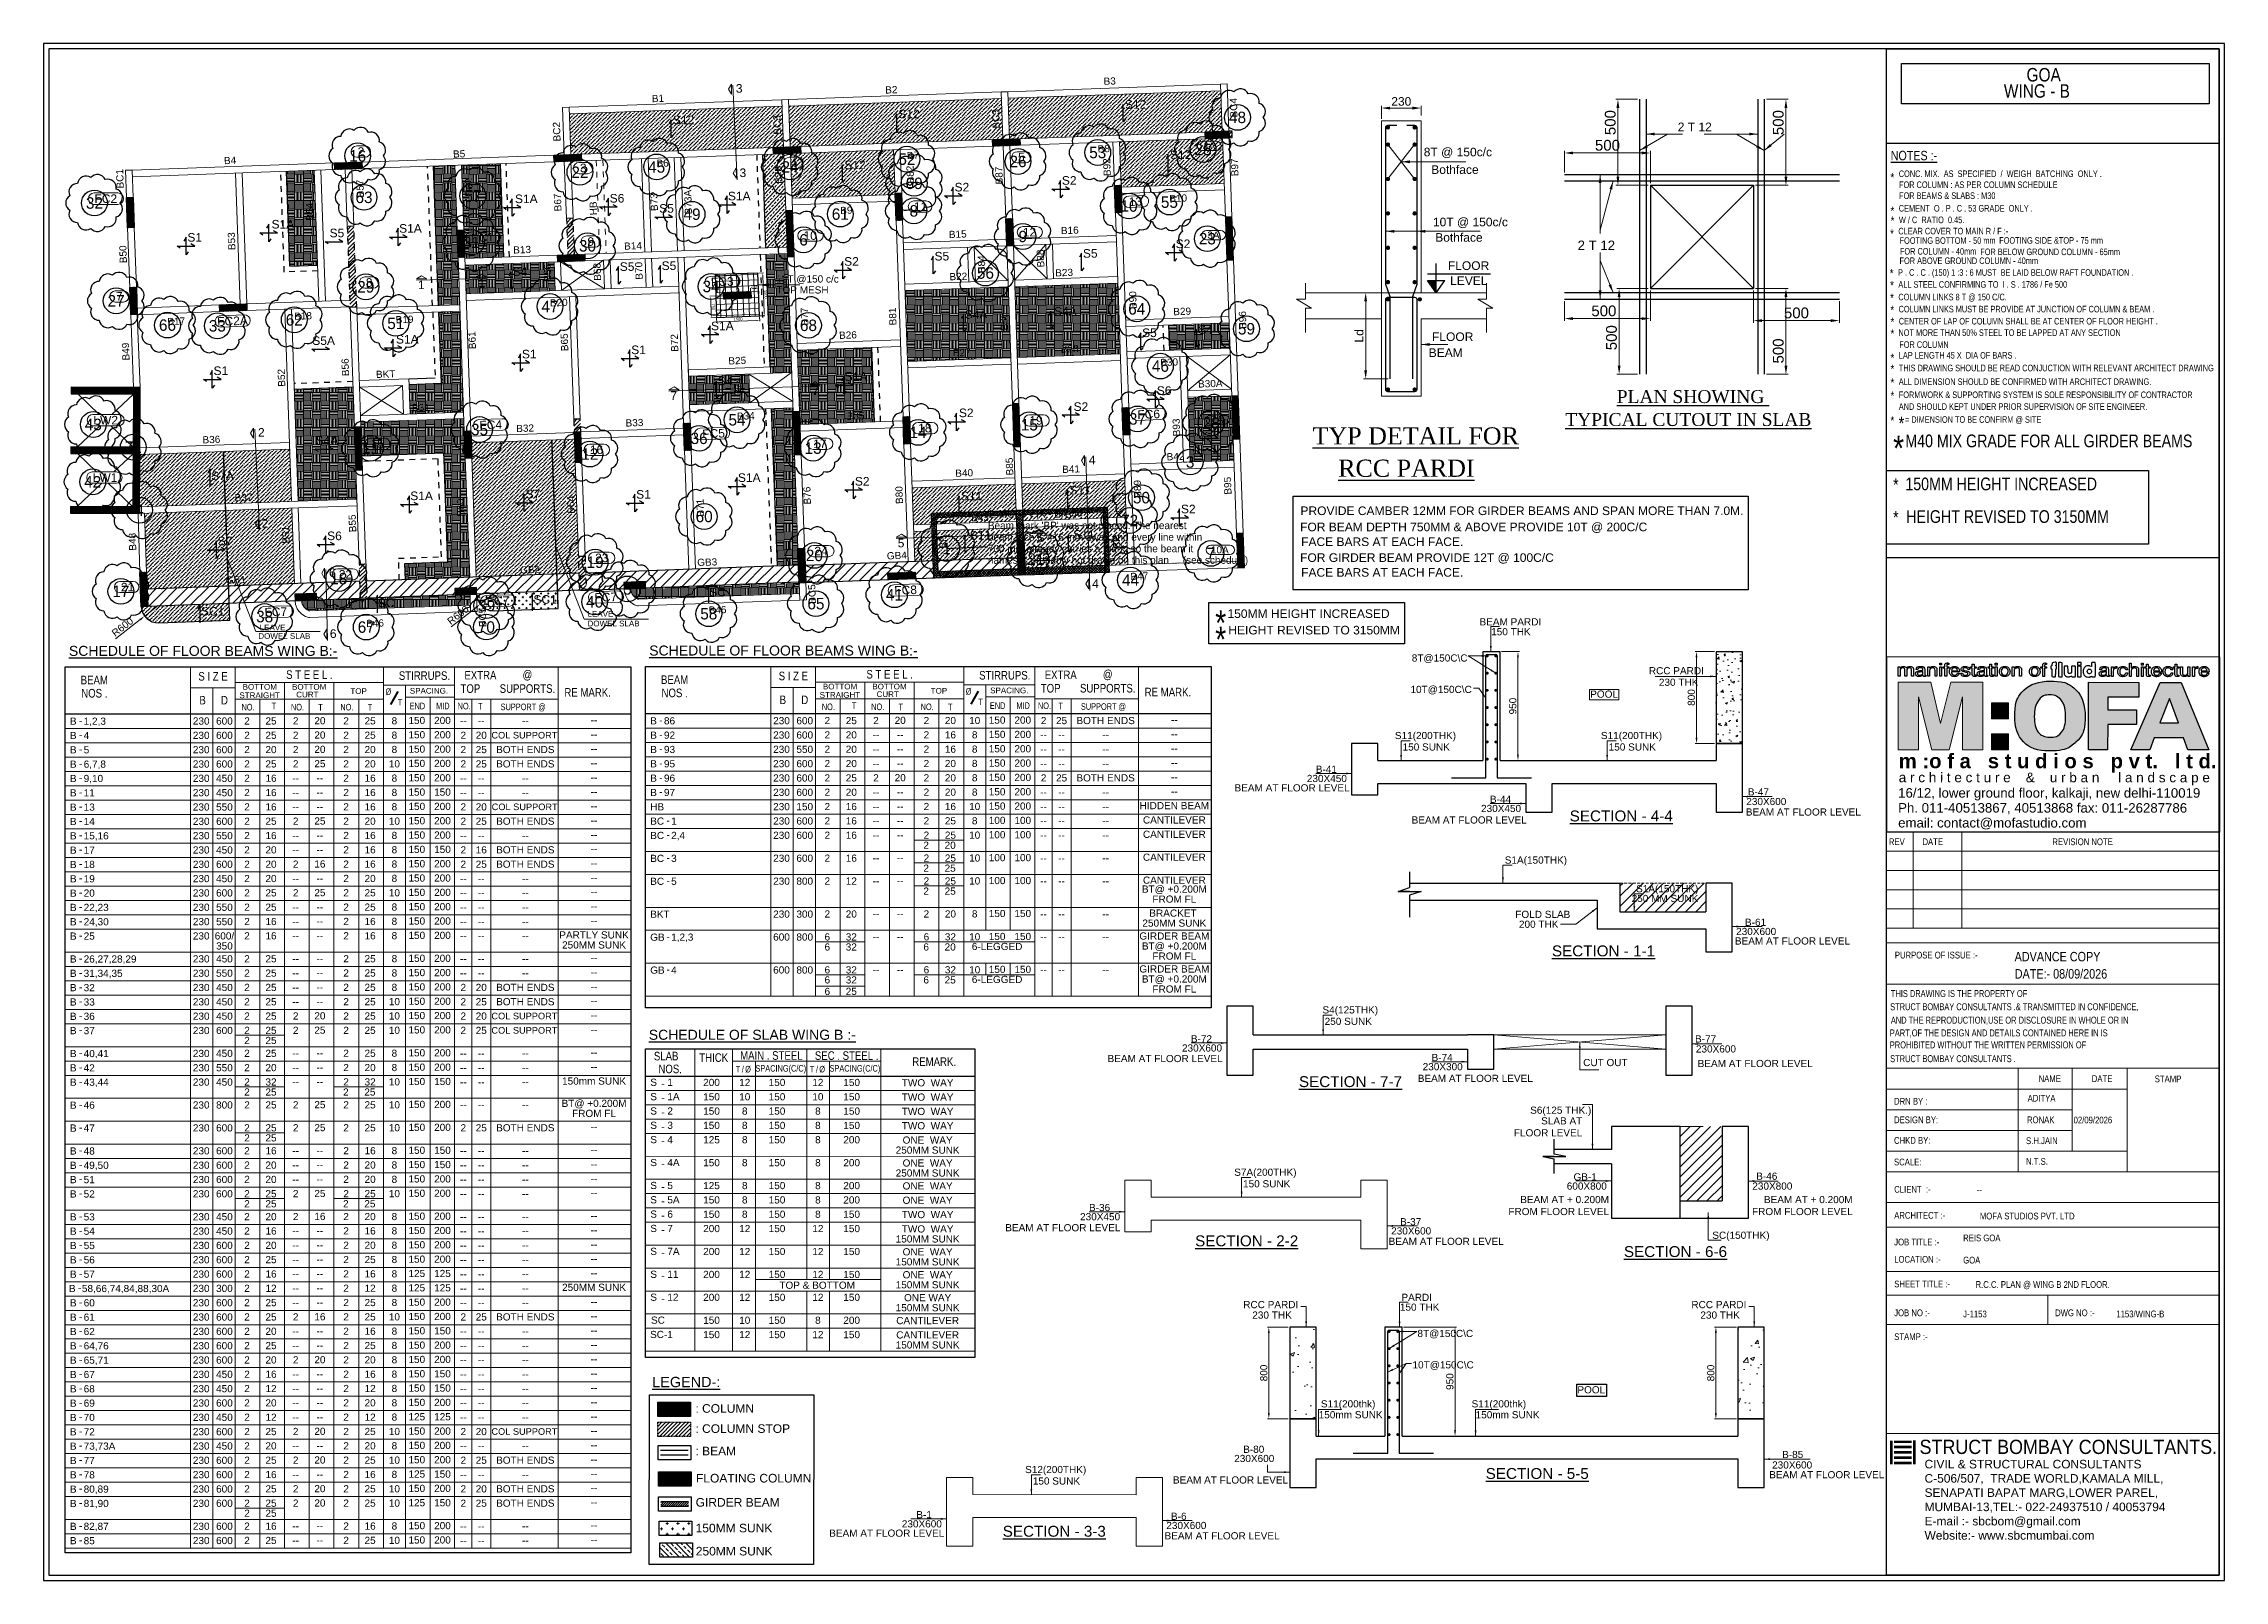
# Model space of a CAD drawing. Header units: millimetres. Extents: x 35733 to 152955, y -156650 to 54280.
# Drawn here: x 47323 to 123434, y 0 to 53631 of the extents above; entities that cross this region are included whole.
import ezdxf
from ezdxf.enums import TextEntityAlignment as Align

# ---------------------------------------------------------------- set-up
doc = ezdxf.new("R2010")
doc.units = ezdxf.units.MM
doc.header["$LTSCALE"] = 100
doc.linetypes.add('DASHED2', pattern=[0.375, 0.25, -0.125])
doc.linetypes.add('Hidden', pattern=[4, 2, -2])
for name, color, linetype in [('00_AUDMOL COMMENT', 2, 'Continuous'), ('beam sch. text', 4, 'Continuous'), ('RECS_CONCRETE', 3, 'Continuous'), ('RECS_CUT OUT', 99, 'Continuous'), ('S-QUERY-BLOCKER', 1, 'Continuous'), ('S-QUERY-NOTE', 4, 'Continuous'), ('S-QUERY-TEXT', 7, 'Continuous'), ('S-QUERY-WARNING', 30, 'Continuous'), ('SHEET', 7, 'Continuous'), ('slab sch. text', 4, 'Continuous')]:
    doc.layers.add(name, color=color, linetype=linetype)
for name, color, linetype, lineweight in [('300mm SUNK', 251, 'Continuous', 9), ('BEAM', 191, 'Continuous', 20), ('BEAM NO (H)', 121, 'Continuous', 20), ('BEAM NO (V)', 121, 'Continuous', 20), ('COL HATCH', 67, 'Continuous', 25), ('colno', 11, 'Continuous', 15), ('COLUMN', 84, 'Continuous', 30), ('CONCRETE', 7, 'Continuous', 20), ('D-sheet', 42, 'Continuous', 13), ('DIM', 8, 'Continuous', 13), ('DONUT', 2, 'Continuous', 20), ('GIRDER BEAM', 4, 'Continuous', 30), ('HATCH', 251, 'Continuous', 9), ('HATCH LIGHT_MOFA', 253, 'Continuous', 0), ('HATCH_LIGHT_MOFA', 251, 'Continuous', 0), ('LINE- 1', 7, 'Continuous', 25), ('LINE- 2', 35, 'Continuous', 13), ('MAIN TEXT', 6, 'Continuous', 25), ('P.C.C HATCH', 8, 'Continuous', 20), ('PARAPET MOFA', 240, 'Continuous', 25), ('RC PARDI HATCH', 8, 'Continuous', 13), ('RCC PARDI', 2, 'Continuous', 20), ('REINF', 4, 'Continuous', 30), ('S- LEVEL', 1, 'Continuous', 25), ('SBC-BREINF', 4, 'Continuous', 30), ('sec', 2, 'Continuous', 13), ('SLAB', 1, 'Continuous', 25), ('SLAB MARK', 241, 'Continuous', 25), ('SLAB NO', 52, 'Continuous', 25), ('SUNK', 251, 'Continuous', 0), ('TEXT', 255, 'Continuous', 25), ('TPA COMM', 240, 'Continuous', 30), ('TXT', 7, 'Continuous', 20), ('void', 45, 'Continuous', 18)]:
    doc.layers.add(name, color=color, linetype=linetype, lineweight=lineweight)
doc.layers.add('LOGO', color=43, linetype='Continuous', lineweight=30, true_color=0xcbb162)
doc.styles.add('AIRAL', font='arial.ttf')
doc.styles.add('ARIAL', font='arial.ttf')
doc.styles.add('STYLE3', font='ARIALN.TTF')
doc.styles.add('TIMES NEW ROMAN', font='times.ttf', dxfattribs={"width": 0.8, "height": 12})
doc.dimstyles.new('100', dxfattribs={"dimscale": 100, "dimtxt": 2.5, "dimasz": 2, "dimexe": 0.5, "dimexo": 0.5, "dimgap": 0.5, "dimtad": 1, "dimdec": 0, "dimzin": 3, "dimtxsty": 'ARIAL', "dimblk1": 'OBLIQUE', "dimblk2": 'OBLIQUE', "dimcen": 0, "dimdle": 1, "dimclrd": 256, "dimclre": 256, "dimclrt": 7, "dimazin": 3, "dimtfac": 1, "dimtdec": 0, "dimtmove": 0, "dimatfit": 3, "dimlwd": -1, "dimlwe": -1})
doc.dimstyles.new('SBC 25', dxfattribs={"dimscale": 25, "dimtxt": 2.5, "dimasz": 2, "dimexe": 0.5, "dimexo": 0.5, "dimgap": 0.5, "dimtad": 1, "dimdec": 0, "dimzin": 3, "dimtxsty": 'ARIAL', "dimcen": 0, "dimdle": 1, "dimclrd": 256, "dimclre": 256, "dimclrt": 7, "dimazin": 3, "dimtfac": 1, "dimtdec": 0, "dimtmove": 0, "dimatfit": 3, "dimlwd": -1, "dimlwe": -1})
doc.dimstyles.new('SBC-25', dxfattribs={"dimscale": 25, "dimtxt": 2, "dimasz": 2, "dimexe": 0.5, "dimexo": 0.5, "dimgap": 0.5, "dimtad": 1, "dimdec": 0, "dimzin": 3, "dimtxsty": 'ARIAL', "dimblk1": 'OBLIQUE', "dimblk2": 'OBLIQUE', "dimcen": 0, "dimdle": 1, "dimclrd": 256, "dimclre": 256, "dimclrt": 7, "dimazin": 3, "dimtfac": 1, "dimtdec": 0, "dimtmove": 0, "dimatfit": 3, "dimlwd": -1, "dimlwe": -1})
doc.dimstyles.new('SBC-50', dxfattribs={"dimscale": 50, "dimtxt": 2, "dimasz": 2, "dimexe": 0.5, "dimexo": 0.5, "dimgap": 0.5, "dimtad": 1, "dimdec": 0, "dimzin": 3, "dimtxsty": 'ARIAL', "dimblk1": 'OBLIQUE', "dimblk2": 'OBLIQUE', "dimcen": 0, "dimdle": 1, "dimclrd": 256, "dimclre": 256, "dimclrt": 7, "dimazin": 3, "dimtfac": 1, "dimtdec": 0, "dimtmove": 0, "dimatfit": 3, "dimlwd": -1, "dimlwe": -1})
pattern_1 = [(45, (2326665.19, -1813850.84), (50.5139407, 185.2177825), [238.125, -47.625, 0, -47.625])]
pattern_2 = [(44.6854249, (2573225.71, 219193.704), (-10.04716808, 10.15810365), [])]
pattern_3 = [(44.684425, (2562249.75, 202881.703), (-10.0469908, 10.15827899), [])]
pattern_4 = [(45, (386461.065, 98726.835), (-10.60660172, 10.60660172), [])]
pattern_5 = [(45, (340174.65, 222026.79), (-67.351921, 67.351921), [])]
pattern_6 = [(50, (-191511.52, 52985.35), (358.6301, -31.37607), [37.5, -412.5]), (355, (-191511.52, 52985.35), (-69.3757, 376.0961), [30, -330]), (100.4514, (-191481.63, 52982.73), (289.2547, 344.7198), [31.8701, -350.57106]), (46.1842, (-191511.5, 53085.35), (533.6205, -82.7595), [56.25, -618.75]), (96.6356, (-191467.05, 53078.45), (467.3314, 487.059), [47.8051, -525.8565]), (351.1842, (-191511.5, 53085.35), (467.331, 487.0593), [45, -495]), (21, (-191461.52, 53060.35), (298.45353, -201.30945), [37.5, -412.5]), (326, (-191461.52, 53060.35), (121.65767, 362.575), [30, -330]), (71.4514, (-191436.65, 53043.57), (420.1113, 161.26525), [31.8701, -350.57106]), (37.5, (-191511.52, 52985.35), (6.07993, 166.44693), [0, -326, 0, -335, 0, -331.25]), (7.5, (-191511.52, 52985.35), (131.53477, 197.20586), [0, -191, 0, -318.5, 0, -126.25]), (327.5, (-191623.02, 52985.35), (266.91122, -11.27744), [0, -125, 0, -390, 0, -517.5]), (317.5, (-191673.02, 52985.35), (291.59308, 50.0525), [0, -162.5, 0, -259, 0, -367.5])]
pattern_7 = [(45, (-6.185, 136.05), (-44.90128, 44.90128), []), (135, (-6.185, 136.05), (-44.90128, -44.90128), [])]

msp = doc.modelspace()

# ---------------------------------------------------------------- texts
at = {"color": 6, "style": 'ARIAL', "width": 0.9}
msp.add_text('STRUCT BOMBAY CONSULTANTS.', height=497.246, dxfattribs=at).set_placement((112794.5, 4410.7, 0))
at = {"color": 7, "insert": (112969.9, 4206.2, 0), "char_height": 298.348, "width": 10266.149, "attachment_point": 1, "style": 'ARIAL'}
msp.add_mtext('CIVIL & STRUCTURAL CONSULTANTS\\PC-506/507,  TRADE WORLD,KAMALA MILL,\\PSENAPATI BAPAT MARG,LOWER PAREL,\\PMUMBAI-13,TEL:- 022-24937510 / 40053794\\PE-mail :- sbcbom@gmail.com\\PWebsite:- www.sbcmumbai.com', dxfattribs=at)
at = {"layer": 'BEAM NO (H)', "style": 'ARIAL'}
for s, p in [('B1', (68763.4, 51717.7, 17031.5)), ('B2', (76909.1, 52018.8, 5835.6)), ('B3', (84530.4, 52324.1, 5835.6)), ('B4', (53830.9, 49554.2, 5835.6)), ('B5', (61824.9, 49783, 5835.6)), ('B6', (68927.7, 49459.1, 5835.6)), ('B7', (77662.1, 49731.8, 5835.6)), ('B8', (84322.2, 49963.2, 5835.6)), ('B10', (86920.3, 48235.7, 5835.6)), ('B9', (75337.3, 47814.2, 5835.6)), ('B16', (83137.9, 47115.8, 5835.6)), ('B13', (64022, 46439.6, 5835.6)), ('B14', (67893.2, 46573.2, 5835.6)), ('B15', (79226.7, 46980.9, 5835.6)), ('B23', (82938.4, 45640.3, 5835.6)), ('B22', (79248.3, 45505.8, 5835.6)), ('B18', (56377.4, 44127.2, 5835.6)), ('B20', (65301.8, 44593.1, 5835.6)), ('B29', (87059.7, 44286.4, 5835.6)), ('B17', (51951.3, 43943.2, 5835.6)), ('B19', (59920.8, 44004.6, 5835.6)), ('B26', (75395.5, 43460, 5835.6)), ('B25', (71530.9, 42568, 5835.6)), ('B27', (79368, 42847, 5835.6)), ('B28', (83132, 42981.8, 5835.6)), ('B30', (86605.9, 42513.4, 5835.6)), ('BKT', (59261.8, 42098, 5835.6)), ('B30A', (88040.5, 41765.6, 5835.6)), ('B31', (60488.3, 40927.3, 5835.6)), ('B32', (64127.5, 40209, 5835.6)), ('B33', (67943.7, 40400.5, 5835.6)), ('B34', (71829.7, 40636.9, 5835.6)), ('B35', (75657, 40640.7, 5835.6)), ('B36', (53178.2, 39814.2, 5835.6)), ('B41', (83181.5, 38781.6, 5835.6)), ('B42', (86828.7, 39222, 5835.6)), ('B40', (79451.2, 38646.7, 5835.6)), ('B37', (54298.8, 37792.7, 5835.6)), ('B44', (83275.9, 37205.2, -5362.4)), ('B43', (80003.2, 37088.9, -5360.4)), ('GB4', (77101.8, 35766.4, 5835.6)), ('GB1', (54032.2, 34918.3, 5835.6)), ('GB2', (64301.8, 35271.8, 5835.6)), ('GB3', (70483.1, 35535.4, 5835.6)), ('B47', (85564, 35045.6, 5835.6)), ('B46', (58889.9, 33405.2, 5835.6)), ('B46', (70844.1, 33871.1, 5835.6))]:
    msp.add_text(s, height=250, rotation=2.031485, dxfattribs=at).set_placement(p, align=Align.MIDDLE_CENTER)
at = {"layer": 'BEAM NO (V)', "style": 'ARIAL'}
for s, p in [('BC3', (72920.7, 50794, 17031.5)), ('BC3', (80561.4, 51006.6, 17031.5)), ('BC4', (88854.6, 51390.9, 17031.5)), ('BC2', (65229.9, 50556.4, 17031.5)), ('B92', (84432.5, 49320.1, 5835.6)), ('B97', (88891, 49313, -5360.4)), ('BC1', (49985.5, 48913.8, 17031.5)), ('B57', (58368.8, 48572.8, 5835.6)), ('B62', (62168.2, 48624.7, 5835.6)), ('B78', (72975.1, 49047.8, 5835.6)), ('B82', (77569.5, 49061, 5835.6)), ('B87', (80667.5, 49027.6, 5835.6)), ('B54', (56610.8, 47761.7, 5835.6)), ('B67', (65263.7, 48087.3, -5360.4)), ('HB', (66507.3, 47882.2, 5835.6)), ('B73', (68629.9, 48098.2, -5360.4)), ('B73A', (69813.8, 48098.2, -5360.4)), ('B50', (50095.7, 46277.9, 5835.6)), ('B53', (53882.9, 46735.2, 5835.6)), ('B88', (82116, 46132.3, 5835.6)), ('B66', (64901.8, 45629.6, 5835.6)), ('B68', (66645.3, 45664.9, 5835.6)), ('B70', (68099, 45703.4, 5835.6)), ('B84', (80057.6, 45930.5, 5835.6)), ('B90', (85338.8, 44681, 5835.6)), ('B77', (73880.6, 44106.4, 5835.6)), ('B81', (76954.9, 44108.6, 5835.6)), ('B86', (80837.9, 43927.7, 5835.6)), ('B96', (89167.7, 43985.9, 5835.6)), ('B61', (62278.6, 43277.4, 5835.6)), ('B65', (65501.5, 43206.2, 5835.6)), ('B72', (69341.4, 43184.8, 5835.6)), ('B49', (50187.7, 42883.2, 5835.6)), ('B56', (57852, 42335.1, 5835.6)), ('B52', (55623, 41968.2, 5835.6)), ('B74', (71554.1, 41658.8, 5835.6)), ('B93', (86856.4, 40236.1, 5835.6)), ('B85', (81033.6, 38872.6, 5835.6)), ('B76', (73969.5, 37857.4, 5835.6)), ('B80', (77182.2, 37875.1, 5835.6)), ('B89', (85503.2, 38091.9, 5835.6)), ('B95', (88649.6, 38201.4, 5835.6)), ('B60', (61877.9, 37439.1, 5835.6)), ('B64', (65724.3, 37531.4, 5835.6)), ('B71', (70240.5, 37434.2, 5835.6)), ('B48', (50423.7, 36246.3, 5835.6)), ('B51', (55775.2, 36493.4, 5835.6)), ('B55', (58100.3, 36888.6, 5835.6)), ('BP', (78706, 36238, 5835.6)), ('BP', (84770, 36238, 5835.6)), ('BC5', (74139.8, 34421.5, 17031.5)), ('BC5', (62639.2, 33605.7, 17031.5))]:
    msp.add_text(s, height=250, rotation=92.032564, dxfattribs=at).set_placement(p, align=Align.MIDDLE_CENTER)
at = {"layer": 'beam sch. text', "style": 'ARIAL'}
for s, p in [('B', (48240.9, 29985.7)), ('-', (48557, 30010)), ('1,2,3', (48720.8, 29985.7)), ('B', (68494.1, 29997.7)), ('-', (68810.2, 30021.9)), ('86', (68974.1, 29997.7)), ('B', (48240.9, 29485.7)), ('B', (48240.9, 28985.7)), ('-', (48557, 29510)), ('-', (48557, 29010)), ('4', (48720.8, 29485.7)), ('5', (48720.8, 28985.7)), ('B', (68494.1, 29497.7)), ('B', (68494.1, 28997.7)), ('-', (68810.2, 29521.9)), ('-', (68810.2, 29021.9)), ('92', (68974.1, 29497.7)), ('93', (68974.1, 28997.7)), ('B', (48240.9, 28485.7)), ('-', (48557, 28510)), ('6,7,8', (48720.8, 28485.7)), ('B', (68494.1, 28497.7)), ('-', (68810.2, 28521.9)), ('95', (68974.1, 28497.7)), ('B', (48240.9, 27985.7)), ('B', (48240.9, 27485.7)), ('-', (48557, 28010)), ('-', (48557, 27510)), ('9,10', (48720.8, 27985.7)), ('11', (48720.8, 27485.7)), ('B', (68494.1, 27997.7)), ('B', (68494.1, 27497.7)), ('-', (68810.2, 28021.9)), ('-', (68810.2, 27521.9)), ('96', (68974.1, 27997.7)), ('97', (68974.1, 27497.7)), ('B', (48240.9, 26985.7)), ('-', (48557, 27010)), ('13', (48720.8, 26985.7)), ('HB', (68494.1, 26997.7)), ('B', (48240.9, 26485.7)), ('B', (48240.9, 25985.7)), ('-', (48557, 26510)), ('-', (48557, 26010)), ('14', (48720.8, 26485.7)), ('15,16', (48720.8, 25985.7)), ('BC', (68494.1, 26497.7)), ('BC', (68494.1, 25997.7)), ('-', (69060.2, 26521.9)), ('-', (69060.2, 26021.9)), ('2,4', (69224.1, 25997.7)), ('1', (69224.1, 26497.7)), ('B', (48240.9, 25485.7)), ('-', (48557, 25510)), ('17', (48720.8, 25485.7)), ('BC', (68494.1, 25197.7)), ('-', (69060.2, 25221.9)), ('3', (69224.1, 25197.7)), ('B', (48240.9, 24985.7)), ('B', (48240.9, 24485.7)), ('-', (48557, 25010)), ('-', (48557, 24510)), ('18', (48720.8, 24985.7)), ('19', (48720.8, 24485.7)), ('BC', (68494.1, 24397.7)), ('-', (69060.2, 24421.9)), ('5', (69224.1, 24397.7)), ('B', (48240.9, 23985.7)), ('B', (48240.9, 23485.7)), ('-', (48557, 24010)), ('20', (48720.8, 23985.7)), ('22,23', (48720.8, 23485.7)), ('B', (48240.9, 22985.7)), ('-', (48557, 23510)), ('-', (48557, 23010)), ('24,30', (48720.8, 22985.7)), ('BKT', (68494.1, 23247.7)), ('B', (48240.9, 22485.7)), ('-', (48557, 22510)), ('25', (48720.8, 22485.7)), ('GB', (68494.1, 22447.7)), ('-', (69060.2, 22471.9)), ('1,2,3', (69224.1, 22447.7)), ('B', (48240.9, 21685.7)), ('-', (48557, 21710)), ('31,34,35', (48720.8, 21185.7)), ('26,27,28,29', (48720.8, 21685.7)), ('GB', (68494.1, 21297.7)), ('4', (69224.1, 21297.7)), ('B', (48240.9, 21185.7)), ('B', (48240.9, 20685.7)), ('-', (48557, 21210)), ('-', (48557, 20710)), ('32', (48720.8, 20685.7)), ('-', (69060.2, 21321.9)), ('B', (48240.9, 20185.7)), ('B', (48240.9, 19685.7)), ('-', (48557, 20210)), ('33', (48720.8, 20185.7)), ('36', (48720.8, 19685.7)), ('B', (48240.9, 19185.7)), ('-', (48557, 19710)), ('-', (48557, 19210)), ('37', (48720.8, 19185.7)), ('B', (48240.9, 18385.7)), ('-', (48557, 18410)), ('40,41', (48720.8, 18385.7)), ('B', (48240.9, 17885.7)), ('B', (48240.9, 17385.7)), ('-', (48557, 17910)), ('42', (48720.8, 17885.7)), ('43,44', (48720.8, 17385.7)), ('-', (48557, 17410)), ('B', (48240.9, 16585.7)), ('-', (48557, 16610)), ('46', (48720.8, 16585.7)), ('B', (48240.9, 15785.7)), ('-', (48557, 15810)), ('47', (48720.8, 15785.7)), ('B', (48240.9, 14985.7)), ('B', (48240.9, 14485.7)), ('-', (48557, 15010)), ('-', (48557, 14510)), ('48', (48720.8, 14985.7)), ('49,50', (48720.8, 14485.7)), ('B', (48240.9, 13985.7)), ('-', (48557, 14010)), ('51', (48720.8, 13985.7)), ('B', (48240.9, 13485.7)), ('-', (48557, 13510)), ('52', (48720.8, 13485.7)), ('B', (48240.9, 12685.7)), ('B', (48240.9, 12185.7)), ('-', (48557, 12710)), ('-', (48557, 12210)), ('53', (48720.8, 12685.7)), ('54', (48720.8, 12185.7)), ('B', (48240.9, 11685.7)), ('-', (48557, 11710)), ('55', (48720.8, 11685.7)), ('B', (48240.9, 11185.7)), ('B', (48240.9, 10685.7)), ('-', (48557, 11210)), ('-', (48557, 10710)), ('56', (48720.8, 11185.7)), ('57', (48720.8, 10685.7)), ('B', (48206.9, 10185.7)), ('-', (48523, 10210)), ('58,66,74,84,88,30A', (48659.3, 10185.7)), ('B', (48240.9, 9685.7)), ('B', (48240.9, 9185.7)), ('-', (48557, 9710)), ('-', (48557, 9210)), ('60', (48720.8, 9685.7)), ('61', (48720.8, 9185.7)), ('B', (48240.9, 8685.7)), ('-', (48557, 8710)), ('62', (48720.8, 8685.7)), ('B', (48240.9, 8185.7)), ('B', (48240.9, 7685.7)), ('-', (48557, 8210)), ('-', (48557, 7710)), ('64,76', (48720.8, 8185.7)), ('65,71', (48720.8, 7685.7)), ('B', (48240.9, 7185.7)), ('-', (48557, 7210)), ('67', (48720.8, 7185.7)), ('B', (48240.9, 6685.7)), ('B', (48240.9, 6185.7)), ('-', (48557, 6710)), ('-', (48557, 6210)), ('68', (48720.8, 6685.7)), ('69', (48720.8, 6185.7)), ('B', (48240.9, 5685.7)), ('-', (48557, 5710)), ('70', (48720.8, 5685.7)), ('B', (48240.9, 5185.7)), ('B', (48240.9, 4685.7)), ('-', (48557, 5210)), ('-', (48557, 4710)), ('72', (48720.8, 5185.7)), ('73,73A', (48720.8, 4685.7)), ('B', (48240.9, 4185.7)), ('B', (48240.9, 3685.7)), ('-', (48557, 4210)), ('77', (48720.8, 4185.7)), ('78', (48720.8, 3685.7)), ('B', (48240.9, 3185.7)), ('-', (48557, 3710)), ('-', (48557, 3210)), ('80,89', (48720.8, 3185.7)), ('B', (48240.9, 2685.7)), ('-', (48557, 2710)), ('81,90', (48720.8, 2685.7)), ('B', (48240.9, 1885.7)), ('-', (48557, 1910)), ('82,87', (48720.8, 1885.7)), ('B', (48240.9, 1385.7)), ('-', (48557, 1410)), ('85', (48720.8, 1385.7))]:
    msp.add_text(s, height=250, rotation=0.003582, dxfattribs=at).set_placement(p, align=Align.MIDDLE_LEFT)
for s, height, p in [('230', 250, (52823.2, 29990.8)), ('600', 250, (53634, 29990.8)), ('2', 250, (54422, 29993.8)), ('25', 250, (55259.4, 29993.8)), ('2', 250, (56121.1, 29996.2)), ('20', 250, (56965.7, 30001.9)), ('2', 250, (57880.1, 29996.2)), ('25', 250, (58718, 29996.2)), ('8', 250, (59565.4, 29997.8)), ('150', 250, (60347.7, 30011.1)), ('200', 250, (61243.7, 30011.1)), ('--', 250, (61970.4, 29993.8)), ('--', 250, (62597.2, 29993.8)), ('--', 250, (64135.1, 29995.5)), ('--', 250, (66533.8, 30026.2)), ('230', 250, (73076.4, 30002.7)), ('600', 250, (73887.3, 30002.7)), ('2', 250, (74675.2, 30005.8)), ('25', 250, (75512.6, 30005.8)), ('2', 250, (76374.4, 30008.1)), ('20', 250, (77218.9, 30013.9)), ('2', 250, (78133.3, 30008.1)), ('20', 250, (78971.3, 30008.1)), ('10', 250, (79818.7, 30009.7)), ('150', 250, (80600.9, 30023.1)), ('200', 250, (81496.9, 30023.1)), ('2', 250, (82223.7, 30005.8)), ('25', 250, (82850.5, 30005.8)), ('BOTH ENDS', 250, (84388.4, 30007.4)), ('--', 250, (86787.1, 30038.2)), ('230', 250, (52823.2, 29490.8)), ('230', 250, (52823.2, 28990.8)), ('600', 250, (53634, 29490.8)), ('600', 250, (53634, 28990.8)), ('2', 250, (54422, 29493.8)), ('2', 250, (54422, 28993.8)), ('25', 250, (55259.4, 29493.8)), ('20', 250, (55259.4, 28993.8)), ('2', 250, (56121.1, 29496.2)), ('2', 250, (56121.1, 28996.2)), ('20', 250, (56965.7, 29501.9)), ('20', 250, (56965.7, 29001.9)), ('2', 250, (57880.1, 29496.2)), ('2', 250, (57880.1, 28996.2)), ('25', 250, (58718, 29496.2)), ('20', 250, (58718, 28996.2)), ('8', 250, (59565.4, 29497.8)), ('8', 250, (59565.4, 28997.8)), ('150', 250, (60347.7, 29511.1)), ('150', 250, (60347.7, 29011.1)), ('200', 250, (61243.7, 29511.1)), ('200', 250, (61243.7, 29011.1)), ('2', 250, (61970.4, 29493.8)), ('2', 250, (61970.4, 28993.8)), ('20', 250, (62597.2, 29493.8)), ('25', 250, (62597.2, 28993.8)), ('COL SUPPORT', 230, (64103.5, 29495.5)), ('BOTH ENDS', 250, (64135.1, 28995.5)), ('--', 250, (66533.8, 29526.2)), ('--', 250, (66533.8, 29026.2)), ('230', 250, (73076.4, 29502.7)), ('230', 250, (73076.4, 29002.7)), ('550', 250, (73887.3, 29002.7)), ('600', 250, (73887.3, 29502.7)), ('2', 250, (74675.2, 29505.8)), ('2', 250, (74675.2, 29005.8)), ('20', 250, (75512.6, 29505.8)), ('20', 250, (75512.6, 29005.8)), ('--', 250, (76374.4, 29508.1)), ('--', 250, (76374.4, 29008.1)), ('--', 250, (77218.9, 29513.9)), ('--', 250, (77218.9, 29013.9)), ('2', 250, (78133.3, 29508.1)), ('2', 250, (78133.3, 29008.1)), ('16', 250, (78971.3, 29508.1)), ('16', 250, (78971.3, 29008.1)), ('8', 250, (79818.7, 29509.7)), ('8', 250, (79818.7, 29009.7)), ('150', 250, (80600.9, 29523.1)), ('150', 250, (80600.9, 29023.1)), ('200', 250, (81496.9, 29523.1)), ('200', 250, (81496.9, 29023.1)), ('--', 250, (82223.7, 29505.8)), ('--', 250, (82223.7, 29005.8)), ('--', 250, (82850.5, 29505.8)), ('--', 250, (82850.5, 29005.8)), ('--', 250, (84388.4, 29507.4)), ('--', 250, (84388.4, 29007.4)), ('--', 250, (86787.1, 29538.2)), ('--', 250, (86787.1, 29038.2)), ('230', 250, (52823.2, 28490.8)), ('600', 250, (53634, 28490.8)), ('2', 250, (54422, 28493.8)), ('25', 250, (55259.4, 28493.8)), ('2', 250, (56121.1, 28496.2)), ('25', 250, (56965.7, 28501.9)), ('2', 250, (57880.1, 28496.2)), ('20', 250, (58718, 28496.2)), ('10', 250, (59565.4, 28497.8)), ('150', 250, (60347.7, 28511.1)), ('200', 250, (61243.7, 28511.1)), ('2', 250, (61970.4, 28493.8)), ('25', 250, (62597.2, 28493.8)), ('BOTH ENDS', 250, (64135.1, 28495.5)), ('--', 250, (66533.8, 28526.2)), ('230', 250, (73076.4, 28502.7)), ('600', 250, (73887.3, 28502.7)), ('2', 250, (74675.2, 28505.8)), ('20', 250, (75512.6, 28505.8)), ('--', 250, (76374.4, 28508.1)), ('--', 250, (77218.9, 28513.9)), ('2', 250, (78133.3, 28508.1)), ('20', 250, (78971.3, 28508.1)), ('8', 250, (79818.7, 28509.7)), ('150', 250, (80600.9, 28523.1)), ('200', 250, (81496.9, 28523.1)), ('--', 250, (82223.7, 28505.8)), ('--', 250, (82850.5, 28505.8)), ('--', 250, (84388.4, 28507.4)), ('--', 250, (86787.1, 28538.2)), ('230', 250, (52823.2, 27990.8)), ('230', 250, (52823.2, 27490.8)), ('450', 250, (53634, 27990.8)), ('450', 250, (53634, 27490.8)), ('2', 250, (54422, 27993.8)), ('2', 250, (54422, 27493.8)), ('16', 250, (55259.4, 27993.8)), ('16', 250, (55259.4, 27493.8)), ('--', 250, (56121.1, 27996.2)), ('--', 250, (56121.1, 27496.2)), ('--', 250, (56965.7, 28001.9)), ('--', 250, (56965.7, 27501.9)), ('2', 250, (57880.1, 27996.2)), ('2', 250, (57880.1, 27496.2)), ('16', 250, (58718, 27996.2)), ('16', 250, (58718, 27496.2)), ('8', 250, (59565.4, 27997.8)), ('8', 250, (59565.4, 27497.8)), ('150', 250, (60347.7, 28011.1)), ('150', 250, (60347.7, 27511.1)), ('200', 250, (61243.7, 28011.1)), ('150', 250, (61243.7, 27511.1)), ('--', 250, (61970.4, 27993.8)), ('--', 250, (61970.4, 27493.8)), ('--', 250, (62597.2, 27993.8)), ('--', 250, (62597.2, 27493.8)), ('--', 250, (64135.1, 27995.5)), ('--', 250, (64135.1, 27495.5)), ('--', 250, (66533.8, 28026.2)), ('--', 250, (66533.8, 27526.2)), ('230', 250, (73076.4, 28002.7)), ('230', 250, (73076.4, 27502.7)), ('600', 250, (73887.3, 28002.7)), ('600', 250, (73887.3, 27502.7)), ('2', 250, (74675.2, 28005.8)), ('2', 250, (74675.2, 27505.8)), ('25', 250, (75512.6, 28005.8)), ('20', 250, (75512.6, 27505.8)), ('--', 250, (76374.4, 27508.1)), ('2', 250, (76374.4, 28008.1)), ('20', 250, (77218.9, 28013.9)), ('--', 250, (77218.9, 27513.9)), ('2', 250, (78133.3, 28008.1)), ('2', 250, (78133.3, 27508.1)), ('20', 250, (78971.3, 28008.1)), ('20', 250, (78971.3, 27508.1)), ('8', 250, (79818.7, 28009.7)), ('8', 250, (79818.7, 27509.7)), ('150', 250, (80600.9, 28023.1)), ('150', 250, (80600.9, 27523.1)), ('200', 250, (81496.9, 28023.1)), ('200', 250, (81496.9, 27523.1)), ('--', 250, (82223.7, 27505.8)), ('2', 250, (82223.7, 28005.8)), ('25', 250, (82850.5, 28005.8)), ('--', 250, (82850.5, 27505.8)), ('BOTH ENDS', 250, (84388.4, 28007.4)), ('--', 250, (84388.4, 27507.4)), ('--', 250, (86787.1, 28038.2)), ('--', 250, (86787.1, 27538.2)), ('230', 250, (52823.2, 26990.8)), ('550', 250, (53634, 26990.8)), ('2', 250, (54422, 26993.8)), ('16', 250, (55259.4, 26993.8)), ('--', 250, (56121.1, 26996.2)), ('--', 250, (56965.7, 27001.9)), ('2', 250, (57880.1, 26996.2)), ('16', 250, (58718, 26996.2)), ('8', 250, (59565.4, 26997.8)), ('150', 250, (60347.7, 27011.1)), ('150', 250, (60347.7, 26511.1)), ('200', 250, (61243.7, 27011.1)), ('200', 250, (61243.7, 26511.1)), ('2', 250, (61970.4, 26993.8)), ('20', 250, (62597.2, 26993.8)), ('COL SUPPORT', 230, (64113.4, 26995.5)), ('--', 250, (66533.8, 27026.2)), ('230', 250, (73076.4, 27002.7)), ('150', 250, (73887.3, 27002.7)), ('2', 250, (74675.2, 27005.8)), ('16', 250, (75512.6, 27005.8)), ('--', 250, (76374.4, 27008.1)), ('--', 250, (77218.9, 27013.9)), ('2', 250, (78133.3, 27008.1)), ('16', 250, (78971.3, 27008.1)), ('10', 250, (79818.7, 27009.7)), ('150', 250, (80600.9, 27023.1)), ('100', 250, (80600.9, 26523.1)), ('200', 250, (81496.9, 27023.1)), ('100', 250, (81496.9, 26523.1)), ('--', 250, (82223.7, 27005.8)), ('--', 250, (82850.5, 27005.8)), ('--', 250, (84388.4, 27007.4)), ('HIDDEN BEAM', 250, (86787.1, 27038.2)), ('CANTILEVER', 250, (86787.1, 26538.2)), ('230', 250, (52823.2, 26490.8)), ('230', 250, (52823.2, 25990.8)), ('550', 250, (53634, 25990.8)), ('600', 250, (53634, 26490.8)), ('2', 250, (54422, 26493.8)), ('2', 250, (54422, 25993.8)), ('25', 250, (55259.4, 26493.8)), ('16', 250, (55259.4, 25993.8)), ('--', 250, (56121.1, 25996.2)), ('2', 250, (56121.1, 26496.2)), ('25', 250, (56965.7, 26501.9)), ('--', 250, (56965.7, 26001.9)), ('2', 250, (57880.1, 26496.2)), ('2', 250, (57880.1, 25996.2)), ('20', 250, (58718, 26496.2)), ('16', 250, (58718, 25996.2)), ('10', 250, (59565.4, 26497.8)), ('8', 250, (59565.4, 25997.8)), ('150', 250, (60347.7, 26011.1)), ('200', 250, (61243.7, 26011.1)), ('--', 250, (61970.4, 25993.8)), ('2', 250, (61970.4, 26493.8)), ('25', 250, (62597.2, 26493.8)), ('--', 250, (62597.2, 25993.8)), ('BOTH ENDS', 250, (64135.1, 26495.5)), ('--', 250, (64135.1, 25995.5)), ('--', 250, (66533.8, 26526.2)), ('--', 250, (66533.8, 26026.2)), ('230', 250, (73076.4, 26502.7)), ('230', 250, (73076.4, 26002.7)), ('600', 250, (73887.3, 26502.7)), ('600', 250, (73887.3, 26002.7)), ('2', 250, (74675.2, 26505.8)), ('2', 250, (74675.2, 26005.8)), ('16', 250, (75512.6, 26505.8)), ('16', 250, (75512.6, 26005.8)), ('--', 250, (76374.4, 26508.1)), ('--', 250, (76374.4, 26008.1)), ('--', 250, (77218.9, 26513.9)), ('--', 250, (77218.9, 26013.9)), ('2', 250, (78133.3, 26508.1)), ('2', 250, (78133.3, 26008.1)), ('25', 250, (78971.3, 26508.1)), ('25', 250, (78971.3, 26008.1)), ('10', 250, (79818.7, 26009.7)), ('8', 250, (79818.7, 26509.7)), ('100', 250, (80600.9, 26023.1)), ('100', 250, (81496.9, 26023.1)), ('--', 250, (82223.7, 26505.8)), ('--', 250, (82223.7, 26005.8)), ('--', 250, (82850.5, 26505.8)), ('--', 250, (82850.5, 26005.8)), ('--', 250, (84388.4, 26507.4)), ('--', 250, (84388.4, 26007.4)), ('CANTILEVER', 250, (86787.1, 26038.2)), ('230', 250, (52823.2, 25490.8)), ('230', 250, (52823.2, 24990.8)), ('450', 250, (53634, 25490.8)), ('600', 250, (53634, 24990.8)), ('2', 250, (54422, 25493.8)), ('2', 250, (54422, 24993.8)), ('20', 250, (55259.4, 25493.8)), ('20', 250, (55259.4, 24993.8)), ('--', 250, (56121.1, 25496.2)), ('2', 250, (56121.1, 24996.2)), ('16', 250, (56965.7, 25001.9)), ('--', 250, (56965.7, 25501.9)), ('2', 250, (57880.1, 25496.2)), ('2', 250, (57880.1, 24996.2)), ('16', 250, (58718, 25496.2)), ('16', 250, (58718, 24996.2)), ('8', 250, (59565.4, 25497.8)), ('8', 250, (59565.4, 24997.8)), ('150', 250, (60347.7, 25511.1)), ('150', 250, (60347.7, 25011.1)), ('200', 250, (61243.7, 25011.1)), ('150', 250, (61243.7, 25511.1)), ('2', 250, (61970.4, 25493.8)), ('2', 250, (61970.4, 24993.8)), ('25', 250, (62597.2, 24993.8)), ('16', 250, (62597.2, 25493.8)), ('BOTH ENDS', 250, (64135.1, 25495.5)), ('BOTH ENDS', 250, (64135.1, 24995.5)), ('--', 250, (66533.8, 25526.2)), ('230', 250, (73076.4, 25202.7)), ('600', 250, (73887.3, 25202.7)), ('2', 250, (74675.2, 25205.8)), ('16', 250, (75512.6, 25205.8)), ('--', 250, (76374.4, 25208.1)), ('--', 250, (77218.9, 25213.9)), ('2', 250, (78125.2, 25655.8)), ('2', 250, (78133.3, 25208.1)), ('20', 250, (78962.6, 25655.8)), ('25', 250, (78971.3, 25208.1)), ('10', 250, (79818.7, 25209.7)), ('100', 250, (80600.9, 25223.1)), ('100', 250, (81496.9, 25223.1)), ('--', 250, (82223.7, 25205.8)), ('--', 250, (82850.5, 25205.8)), ('--', 250, (84388.4, 25207.4)), ('CANTILEVER', 250, (86787.1, 25238.2)), ('230', 250, (52823.2, 24490.8)), ('450', 250, (53634, 24490.8)), ('2', 250, (54422, 24493.8)), ('20', 250, (55259.4, 24493.8)), ('--', 250, (56121.1, 24496.2)), ('--', 250, (56965.7, 24501.9)), ('2', 250, (57880.1, 24496.2)), ('20', 250, (58718, 24496.2)), ('8', 250, (59565.4, 24497.8)), ('150', 250, (60347.7, 24511.1)), ('200', 250, (61243.7, 24511.1)), ('--', 250, (61970.4, 24493.8)), ('--', 250, (62597.2, 24493.8)), ('--', 250, (64135.1, 24495.5)), ('--', 250, (66533.8, 25026.2)), ('--', 250, (66533.8, 24526.2)), ('230', 250, (73076.4, 24402.7)), ('800', 250, (73887.3, 24402.7)), ('2', 250, (74675.2, 24405.8)), ('12', 250, (75512.6, 24405.8)), ('--', 250, (76374.4, 24408.1)), ('--', 250, (77218.9, 24413.9)), ('2', 250, (78125.2, 24855.8)), ('2', 250, (78133.3, 24408.1)), ('25', 250, (78962.6, 24855.8)), ('25', 250, (78971.3, 24408.1)), ('10', 250, (79818.7, 24409.7)), ('100', 250, (80600.9, 24423.1)), ('100', 250, (81496.9, 24423.1)), ('--', 250, (82223.7, 24405.8)), ('--', 250, (82850.5, 24405.8)), ('--', 250, (84388.4, 24407.4)), ('CANTILEVER', 250, (86787.1, 24438.2)), ('230', 250, (52823.2, 23990.8)), ('230', 250, (52823.2, 23490.8)), ('550', 250, (53634, 23490.8)), ('600', 250, (53634, 23990.8)), ('2', 250, (54422, 23993.8)), ('2', 250, (54422, 23493.8)), ('25', 250, (55259.4, 23993.8)), ('25', 250, (55259.4, 23493.8)), ('2', 250, (56121.1, 23996.2)), ('25', 250, (56965.7, 24001.9)), ('2', 250, (57880.1, 23996.2)), ('2', 250, (57880.1, 23496.2)), ('25', 250, (58718, 23996.2)), ('25', 250, (58718, 23496.2)), ('10', 250, (59565.4, 23997.8)), ('8', 250, (59565.4, 23497.8)), ('150', 250, (60347.7, 24011.1)), ('150', 250, (60347.7, 23511.1)), ('200', 250, (61243.7, 24011.1)), ('200', 250, (61243.7, 23511.1)), ('--', 250, (61970.4, 23993.8)), ('--', 250, (62597.2, 23993.8)), ('--', 250, (64135.1, 23995.5)), ('--', 250, (66533.8, 24026.2)), ('2', 250, (78125.2, 24055.8)), ('25', 250, (78962.6, 24055.8)), ('BT@ +0.200M', 250, (86787.1, 24126.2)), ('FROM FL', 250, (86787.1, 23776.2)), ('230', 250, (52823.2, 22990.8)), ('550', 250, (53634, 22990.8)), ('2', 250, (54422, 22993.8)), ('16', 250, (55259.4, 22993.8)), ('--', 250, (56121.1, 23496.2)), ('--', 250, (56121.1, 22996.2)), ('--', 250, (56965.7, 23501.9)), ('--', 250, (56965.7, 23001.9)), ('2', 250, (57880.1, 22996.2)), ('16', 250, (58718, 22996.2)), ('8', 250, (59565.4, 22997.8)), ('150', 250, (60347.7, 23011.1)), ('200', 250, (61243.7, 23011.1)), ('--', 250, (61970.4, 23493.8)), ('--', 250, (61970.4, 22993.8)), ('--', 250, (62597.2, 23493.8)), ('--', 250, (62597.2, 22993.8)), ('--', 250, (64135.1, 23495.5)), ('--', 250, (64135.1, 22995.5)), ('--', 250, (66533.8, 23526.2)), ('--', 250, (66533.8, 23026.2)), ('230', 250, (73076.4, 23252.7)), ('300', 250, (73887.3, 23252.7)), ('2', 250, (74675.2, 23255.8)), ('20', 250, (75512.6, 23255.8)), ('--', 250, (76374.4, 23258.1)), ('--', 250, (77218.9, 23263.9)), ('2', 250, (78133.3, 23258.1)), ('20', 250, (78971.3, 23258.1)), ('8', 250, (79818.7, 23259.7)), ('150', 250, (80600.9, 23273.1)), ('150', 250, (81496.9, 23273.1)), ('--', 250, (82223.7, 23255.8)), ('--', 250, (82850.5, 23255.8)), ('--', 250, (84388.4, 23257.4)), ('250MM SUNK', 250, (86787.1, 22938.2)), ('BRACKET ', 250, (86787.1, 23288.2)), ('230', 250, (52823.2, 22490.8)), ('600/', 250, (53634, 22490.8)), ('350', 250, (53634, 22140.8)), ('2', 250, (54422, 22493.8)), ('16', 250, (55259.4, 22493.8)), ('--', 250, (56121.1, 22496.2)), ('--', 250, (56965.7, 22501.9)), ('2', 250, (57880.1, 22496.2)), ('16', 250, (58718, 22496.2)), ('8', 250, (59565.4, 22497.8)), ('150', 250, (60347.7, 22511.1)), ('200', 250, (61243.7, 22511.1)), ('--', 250, (61970.4, 22493.8)), ('--', 250, (62597.2, 22493.8)), ('--', 250, (64135.1, 22495.5)), ('PARTLY SUNK', 250, (66533.8, 22526.2)), ('250MM SUNK', 250, (66533.8, 22176.2)), ('600', 250, (73076.4, 22452.7)), ('800', 250, (73887.3, 22452.7)), ('6', 250, (74675.2, 22455.8)), ('6', 250, (74675.2, 22105.8)), ('32', 250, (75512.6, 22455.8)), ('32', 250, (75512.6, 22105.8)), ('--', 250, (76374.4, 22458.1)), ('--', 250, (77218.9, 22463.9)), ('6', 250, (78125.2, 22105.8)), ('6', 250, (78133.3, 22458.1)), ('20', 250, (78962.6, 22105.8)), ('32', 250, (78971.3, 22458.1)), ('10', 250, (79818.7, 22459.7)), ('6-LEGGED', 250, (80600.9, 22123.1)), ('150', 250, (80600.9, 22473.1)), ('150', 250, (81496.9, 22473.1)), ('--', 250, (82223.7, 22455.8)), ('--', 250, (82850.5, 22455.8)), ('--', 250, (84388.4, 22457.4)), ('GIRDER BEAM', 250, (86787.1, 22488.2)), ('BT@ +0.200M', 250, (86787.1, 22138.2)), ('230', 250, (52823.2, 21690.8)), ('230', 250, (52823.2, 21190.8)), ('450', 250, (53634, 21690.8)), ('550', 250, (53634, 21190.8)), ('2', 250, (54422, 21693.8)), ('2', 250, (54422, 21193.8)), ('25', 250, (55259.4, 21693.8)), ('25', 250, (55259.4, 21193.8)), ('--', 250, (56121.1, 21696.2)), ('--', 250, (56965.7, 21701.9)), ('2', 250, (57880.1, 21696.2)), ('2', 250, (57880.1, 21196.2)), ('25', 250, (58718, 21696.2)), ('25', 250, (58718, 21196.2)), ('8', 250, (59565.4, 21697.8)), ('8', 250, (59565.4, 21197.8)), ('150', 250, (60347.7, 21711.1)), ('150', 250, (60347.7, 21211.1)), ('200', 250, (61243.7, 21711.1)), ('200', 250, (61243.7, 21211.1)), ('--', 250, (61970.4, 21693.8)), ('--', 250, (62597.2, 21693.8)), ('--', 250, (64135.1, 21695.5)), ('--', 250, (66533.8, 21726.2)), ('600', 250, (73076.4, 21302.7)), ('800', 250, (73887.3, 21302.7)), ('6', 250, (74675.2, 21305.8)), ('32', 250, (75512.6, 21305.8)), ('6', 250, (78133.3, 21308.1)), ('32', 250, (78971.3, 21308.1)), ('10', 250, (79818.7, 21309.7)), ('150', 250, (80600.9, 21323.1)), ('150', 250, (81496.9, 21323.1)), ('GIRDER BEAM', 250, (86787.1, 21338.2)), ('FROM FL', 250, (86787.1, 21788.2)), ('230', 250, (52823.2, 20690.8)), ('450', 250, (53634, 20690.8)), ('2', 250, (54422, 20693.8)), ('25', 250, (55259.4, 20693.8)), ('--', 250, (56121.1, 21196.2)), ('--', 250, (56121.1, 20696.2)), ('--', 250, (56965.7, 21201.9)), ('--', 250, (56965.7, 20701.9)), ('2', 250, (57880.1, 20696.2)), ('25', 250, (58718, 20696.2)), ('8', 250, (59565.4, 20697.8)), ('150', 250, (60347.7, 20711.1)), ('200', 250, (61243.7, 20711.1)), ('--', 250, (61970.4, 21193.8)), ('2', 250, (61970.4, 20693.8)), ('20', 250, (62597.2, 20693.8)), ('--', 250, (62597.2, 21193.8)), ('BOTH ENDS', 250, (64135.1, 20695.5)), ('--', 250, (64135.1, 21195.5)), ('--', 250, (66533.8, 21226.2)), ('--', 250, (66533.8, 20726.2)), ('6', 250, (74675.2, 20955.8)), ('6', 250, (74675.2, 20555.8)), ('32', 250, (75512.6, 20955.8)), ('25', 250, (75512.6, 20555.8)), ('--', 250, (76374.4, 21308.1)), ('--', 250, (77218.9, 21313.9)), ('6', 250, (78125.2, 20955.8)), ('25', 250, (78962.6, 20955.8)), ('6-LEGGED', 250, (80600.9, 20973.1)), ('--', 250, (82223.7, 21305.8)), ('--', 250, (82850.5, 21305.8)), ('--', 250, (84388.4, 21307.4)), ('BT@ +0.200M', 250, (86787.1, 20988.2)), ('FROM FL', 250, (86787.1, 20638.2)), ('230', 250, (52823.2, 20190.8)), ('230', 250, (52823.2, 19690.8)), ('450', 250, (53634, 20190.8)), ('450', 250, (53634, 19690.8)), ('2', 250, (54422, 20193.8)), ('2', 250, (54422, 19693.8)), ('25', 250, (55259.4, 20193.8)), ('25', 250, (55259.4, 19693.8)), ('--', 250, (56121.1, 20196.2)), ('2', 250, (56121.1, 19696.2)), ('20', 250, (56965.7, 19701.9)), ('--', 250, (56965.7, 20201.9)), ('2', 250, (57880.1, 20196.2)), ('2', 250, (57880.1, 19696.2)), ('25', 250, (58718, 20196.2)), ('25', 250, (58718, 19696.2)), ('10', 250, (59565.4, 20197.8)), ('10', 250, (59565.4, 19697.8)), ('150', 250, (60347.7, 20211.1)), ('150', 250, (60347.7, 19711.1)), ('200', 250, (61243.7, 20211.1)), ('200', 250, (61243.7, 19711.1)), ('2', 250, (61970.4, 20193.8)), ('2', 250, (61970.4, 19693.8)), ('25', 250, (62597.2, 20193.8)), ('20', 250, (62597.2, 19693.8)), ('COL SUPPORT', 230, (64103.5, 19695.5)), ('BOTH ENDS', 250, (64135.1, 20195.5)), ('--', 250, (66533.8, 20226.2)), ('230', 250, (52823.2, 19190.8)), ('600', 250, (53634, 19190.8)), ('2', 250, (54422, 19193.8)), ('25', 250, (55259.4, 19193.8)), ('2', 250, (56121.1, 19196.2)), ('25', 250, (56965.7, 19201.9)), ('2', 250, (57880.1, 19196.2)), ('25', 250, (58718, 19196.2)), ('10', 250, (59565.4, 19197.8)), ('150', 250, (60347.7, 19211.1)), ('200', 250, (61243.7, 19211.1)), ('2', 250, (61970.4, 19193.8)), ('25', 250, (62597.2, 19193.8)), ('COL SUPPORT', 230, (64103.5, 19195.5)), ('--', 250, (66533.8, 19726.2)), ('--', 250, (66533.8, 19226.2)), ('230', 250, (52823.2, 18390.8)), ('450', 250, (53634, 18390.8)), ('2', 250, (54422, 18843.8)), ('2', 250, (54422, 18393.8)), ('25', 250, (55259.4, 18843.8)), ('25', 250, (55259.4, 18393.8)), ('--', 250, (56121.1, 18396.2)), ('--', 250, (56965.7, 18401.9)), ('2', 250, (57880.1, 18396.2)), ('25', 250, (58718, 18396.2)), ('8', 250, (59565.4, 18397.8)), ('150', 250, (60347.7, 18411.1)), ('200', 250, (61243.7, 18411.1)), ('--', 250, (61970.4, 18393.8)), ('--', 250, (62597.2, 18393.8)), ('--', 250, (64135.1, 18395.5)), ('--', 250, (66533.8, 18426.2)), ('230', 250, (52823.2, 17890.8)), ('230', 250, (52823.2, 17390.8)), ('450', 250, (53634, 17390.8)), ('550', 250, (53634, 17890.8)), ('2', 250, (54422, 17893.8)), ('2', 250, (54422, 17393.8)), ('32', 250, (55259.4, 17393.8)), ('20', 250, (55259.4, 17893.8)), ('--', 250, (56121.1, 17896.2)), ('--', 250, (56965.7, 17901.9)), ('2', 250, (57880.1, 17896.2)), ('2', 250, (57880.1, 17396.2)), ('32', 250, (58718, 17396.2)), ('20', 250, (58718, 17896.2)), ('10', 250, (59565.4, 17397.8)), ('8', 250, (59565.4, 17897.8)), ('150', 250, (60347.7, 17911.1)), ('150', 250, (60347.7, 17411.1)), ('200', 250, (61243.7, 17911.1)), ('150', 250, (61243.7, 17411.1)), ('--', 250, (61970.4, 17893.8)), ('--', 250, (62597.2, 17893.8)), ('--', 250, (64135.1, 17895.5)), ('150mm SUNK', 250, (66533.8, 17426.2)), ('--', 250, (66533.8, 17926.2)), ('2', 250, (54422, 17043.8)), ('25', 250, (55259.4, 17043.8)), ('--', 250, (56121.1, 17396.2)), ('--', 250, (56965.7, 17401.9)), ('2', 250, (57872, 17043.8)), ('25', 250, (58709.4, 17043.8)), ('--', 250, (61970.4, 17393.8)), ('--', 250, (62597.2, 17393.8)), ('--', 250, (64135.1, 17395.5)), ('BT@ +0.200M', 250, (66533.8, 16647.6)), ('230', 250, (52823.2, 16590.8)), ('800', 250, (53634, 16590.8)), ('2', 250, (54422, 16593.8)), ('25', 250, (55259.4, 16593.8)), ('2', 250, (56121.1, 16596.2)), ('25', 250, (56965.7, 16601.9)), ('2', 250, (57880.1, 16596.2)), ('25', 250, (58718, 16596.2)), ('10', 250, (59565.4, 16597.8)), ('150', 250, (60347.7, 16611.1)), ('200', 250, (61243.7, 16611.1)), ('--', 250, (61970.4, 16593.8)), ('--', 250, (62597.2, 16593.8)), ('--', 250, (64135.1, 16595.5)), ('FROM FL', 250, (66533.8, 16297.6)), ('230', 250, (52823.2, 15790.8)), ('600', 250, (53634, 15790.8)), ('2', 250, (54422, 15793.8)), ('2', 250, (54422, 15443.8)), ('25', 250, (55259.4, 15793.8)), ('25', 250, (55259.4, 15443.8)), ('2', 250, (56121.1, 15796.2)), ('25', 250, (56965.7, 15801.9)), ('2', 250, (57880.1, 15796.2)), ('25', 250, (58718, 15796.2)), ('10', 250, (59565.4, 15797.8)), ('150', 250, (60347.7, 15811.1)), ('200', 250, (61243.7, 15811.1)), ('2', 250, (61970.4, 15793.8)), ('25', 250, (62597.2, 15793.8)), ('BOTH ENDS', 250, (64135.1, 15795.5)), ('--', 250, (66533.8, 15826.2)), ('230', 250, (52823.2, 14990.8)), ('230', 250, (52823.2, 14490.8)), ('600', 250, (53634, 14990.8)), ('600', 250, (53634, 14490.8)), ('2', 250, (54422, 14993.8)), ('2', 250, (54422, 14493.8)), ('20', 250, (55259.4, 14493.8)), ('16', 250, (55259.4, 14993.8)), ('--', 250, (56121.1, 14996.2)), ('--', 250, (56121.1, 14496.2)), ('--', 250, (56965.7, 15001.9)), ('--', 250, (56965.7, 14501.9)), ('2', 250, (57880.1, 14996.2)), ('2', 250, (57880.1, 14496.2)), ('20', 250, (58718, 14496.2)), ('16', 250, (58718, 14996.2)), ('8', 250, (59565.4, 14997.8)), ('8', 250, (59565.4, 14497.8)), ('150', 250, (60347.7, 15011.1)), ('150', 250, (60347.7, 14511.1)), ('150', 250, (61243.7, 15011.1)), ('150', 250, (61243.7, 14511.1)), ('--', 250, (61970.4, 14993.8)), ('--', 250, (61970.4, 14493.8)), ('--', 250, (62597.2, 14993.8)), ('--', 250, (62597.2, 14493.8)), ('--', 250, (64135.1, 14995.5)), ('--', 250, (64135.1, 14495.5)), ('--', 250, (66533.8, 15026.2)), ('--', 250, (66533.8, 14526.2)), ('230', 250, (52823.2, 13990.8)), ('600', 250, (53634, 13990.8)), ('2', 250, (54422, 13993.8)), ('20', 250, (55259.4, 13993.8)), ('--', 250, (56121.1, 13996.2)), ('--', 250, (56965.7, 14001.9)), ('2', 250, (57880.1, 13996.2)), ('20', 250, (58718, 13996.2)), ('8', 250, (59565.4, 13997.8)), ('150', 250, (60347.7, 14011.1)), ('200', 250, (61243.7, 14011.1)), ('--', 250, (61970.4, 13993.8)), ('--', 250, (62597.2, 13993.8)), ('--', 250, (64135.1, 13995.5)), ('--', 250, (66533.8, 14026.2)), ('230', 250, (52823.2, 13490.8)), ('600', 250, (53634, 13490.8)), ('2', 250, (54422, 13493.8)), ('2', 250, (54422, 13143.8)), ('25', 250, (55259.4, 13493.8)), ('25', 250, (55259.4, 13143.8)), ('2', 250, (56121.1, 13496.2)), ('25', 250, (56965.7, 13501.9)), ('2', 250, (57872, 13143.8)), ('2', 250, (57880.1, 13496.2)), ('25', 250, (58709.4, 13143.8)), ('25', 250, (58718, 13496.2)), ('10', 250, (59565.4, 13497.8)), ('150', 250, (60347.7, 13511.1)), ('200', 250, (61243.7, 13511.1)), ('--', 250, (61970.4, 13493.8)), ('--', 250, (62597.2, 13493.8)), ('--', 250, (64135.1, 13495.5)), ('--', 250, (66533.8, 13526.2)), ('230', 250, (52823.2, 12690.8)), ('230', 250, (52823.2, 12190.8)), ('450', 250, (53634, 12690.8)), ('450', 250, (53634, 12190.8)), ('2', 250, (54422, 12693.8)), ('2', 250, (54422, 12193.8)), ('20', 250, (55259.4, 12693.8)), ('16', 250, (55259.4, 12193.8)), ('--', 250, (56121.1, 12196.2)), ('2', 250, (56121.1, 12696.2)), ('16', 250, (56965.7, 12701.9)), ('--', 250, (56965.7, 12201.9)), ('2', 250, (57880.1, 12696.2)), ('2', 250, (57880.1, 12196.2)), ('20', 250, (58718, 12696.2)), ('16', 250, (58718, 12196.2)), ('8', 250, (59565.4, 12697.8)), ('8', 250, (59565.4, 12197.8)), ('150', 250, (60347.7, 12711.1)), ('150', 250, (60347.7, 12211.1)), ('200', 250, (61243.7, 12711.1)), ('200', 250, (61243.7, 12211.1)), ('--', 250, (61970.4, 12693.8)), ('--', 250, (61970.4, 12193.8)), ('--', 250, (62597.2, 12693.8)), ('--', 250, (62597.2, 12193.8)), ('--', 250, (64135.1, 12695.5)), ('--', 250, (64135.1, 12195.5)), ('--', 250, (66533.8, 12726.2)), ('--', 250, (66533.8, 12226.2)), ('230', 250, (52823.2, 11690.8)), ('600', 250, (53634, 11690.8)), ('2', 250, (54422, 11693.8)), ('20', 250, (55259.4, 11693.8)), ('--', 250, (56121.1, 11696.2)), ('--', 250, (56965.7, 11701.9)), ('2', 250, (57880.1, 11696.2)), ('20', 250, (58718, 11696.2)), ('8', 250, (59565.4, 11697.8)), ('150', 250, (60347.7, 11711.1)), ('200', 250, (61243.7, 11711.1)), ('--', 250, (61970.4, 11693.8)), ('--', 250, (62597.2, 11693.8)), ('--', 250, (64135.1, 11695.5)), ('--', 250, (66533.8, 11726.2)), ('230', 250, (52823.2, 11190.8)), ('230', 250, (52823.2, 10690.8)), ('600', 250, (53634, 11190.8)), ('600', 250, (53634, 10690.8)), ('2', 250, (54422, 11193.8)), ('2', 250, (54422, 10693.8)), ('25', 250, (55259.4, 11193.8)), ('16', 250, (55259.4, 10693.8)), ('--', 250, (56121.1, 11196.2)), ('--', 250, (56121.1, 10696.2)), ('--', 250, (56965.7, 11201.9)), ('--', 250, (56965.7, 10701.9)), ('2', 250, (57880.1, 11196.2)), ('2', 250, (57880.1, 10696.2)), ('25', 250, (58718, 11196.2)), ('16', 250, (58718, 10696.2)), ('8', 250, (59565.4, 11197.8)), ('8', 250, (59565.4, 10697.8)), ('150', 250, (60347.7, 11211.1)), ('125', 250, (60347.7, 10711.1)), ('200', 250, (61243.7, 11211.1)), ('125', 250, (61243.7, 10711.1)), ('--', 250, (61970.4, 11193.8)), ('--', 250, (61970.4, 10693.8)), ('--', 250, (62597.2, 11193.8)), ('--', 250, (62597.2, 10693.8)), ('--', 250, (64135.1, 11195.5)), ('--', 250, (64135.1, 10695.5)), ('--', 250, (66533.8, 11226.2)), ('--', 250, (66533.8, 10726.2)), ('230', 250, (52823.2, 10190.8)), ('300', 250, (53634, 10190.8)), ('2', 250, (54422, 10193.8)), ('12', 250, (55259.4, 10193.8)), ('--', 250, (56121.1, 10196.2)), ('--', 250, (56965.7, 10201.9)), ('2', 250, (57880.1, 10196.2)), ('12', 250, (58718, 10196.2)), ('8', 250, (59565.4, 10197.8)), ('125', 250, (60347.7, 10211.1)), ('125', 250, (61243.7, 10211.1)), ('--', 250, (61970.4, 10193.8)), ('--', 250, (62597.2, 10193.8)), ('--', 250, (64135.1, 10195.5)), ('250MM SUNK', 250, (66533.8, 10226.2)), ('230', 250, (52823.2, 9690.8)), ('230', 250, (52823.2, 9190.8)), ('600', 250, (53634, 9690.8)), ('600', 250, (53634, 9190.8)), ('2', 250, (54422, 9693.8)), ('2', 250, (54422, 9193.8)), ('25', 250, (55259.4, 9693.8)), ('25', 250, (55259.4, 9193.8)), ('--', 250, (56121.1, 9696.2)), ('2', 250, (56121.1, 9196.2)), ('16', 250, (56965.7, 9201.9)), ('--', 250, (56965.7, 9701.9)), ('2', 250, (57880.1, 9696.2)), ('2', 250, (57880.1, 9196.2)), ('25', 250, (58718, 9696.2)), ('25', 250, (58718, 9196.2)), ('10', 250, (59565.4, 9197.8)), ('8', 250, (59565.4, 9697.8)), ('150', 250, (60347.7, 9711.1)), ('150', 250, (60347.7, 9211.1)), ('200', 250, (61243.7, 9711.1)), ('200', 250, (61243.7, 9211.1)), ('--', 250, (61970.4, 9693.8)), ('2', 250, (61970.4, 9193.8)), ('25', 250, (62597.2, 9193.8)), ('--', 250, (62597.2, 9693.8)), ('BOTH ENDS', 250, (64135.1, 9195.5)), ('--', 250, (64135.1, 9695.5)), ('--', 250, (66533.8, 9726.2)), ('--', 250, (66533.8, 9226.2)), ('230', 250, (52823.2, 8690.8)), ('600', 250, (53634, 8690.8)), ('2', 250, (54422, 8693.8)), ('20', 250, (55259.4, 8693.8)), ('--', 250, (56121.1, 8696.2)), ('--', 250, (56965.7, 8701.9)), ('2', 250, (57880.1, 8696.2)), ('16', 250, (58718, 8696.2)), ('8', 250, (59565.4, 8697.8)), ('150', 250, (60347.7, 8711.1)), ('150', 250, (61243.7, 8711.1)), ('--', 250, (61970.4, 8693.8)), ('--', 250, (62597.2, 8693.8)), ('--', 250, (64135.1, 8695.5)), ('--', 250, (66533.8, 8726.2)), ('230', 250, (52823.2, 8190.8)), ('230', 250, (52823.2, 7690.8)), ('600', 250, (53634, 8190.8)), ('600', 250, (53634, 7690.8)), ('2', 250, (54422, 8193.8)), ('2', 250, (54422, 7693.8)), ('25', 250, (55259.4, 8193.8)), ('20', 250, (55259.4, 7693.8)), ('--', 250, (56121.1, 8196.2)), ('2', 250, (56121.1, 7696.2)), ('20', 250, (56965.7, 7701.9)), ('--', 250, (56965.7, 8201.9)), ('2', 250, (57880.1, 8196.2)), ('2', 250, (57880.1, 7696.2)), ('25', 250, (58718, 8196.2)), ('20', 250, (58718, 7696.2)), ('8', 250, (59565.4, 8197.8)), ('8', 250, (59565.4, 7697.8)), ('150', 250, (60347.7, 8211.1)), ('150', 250, (60347.7, 7711.1)), ('200', 250, (61243.7, 8211.1)), ('200', 250, (61243.7, 7711.1)), ('--', 250, (61970.4, 8193.8)), ('--', 250, (61970.4, 7693.8)), ('--', 250, (62597.2, 8193.8)), ('--', 250, (62597.2, 7693.8)), ('--', 250, (64135.1, 8195.5)), ('--', 250, (64135.1, 7695.5)), ('--', 250, (66533.8, 8226.2)), ('--', 250, (66533.8, 7726.2)), ('230', 250, (52823.2, 7190.8)), ('450', 250, (53634, 7190.8)), ('2', 250, (54422, 7193.8)), ('16', 250, (55259.4, 7193.8)), ('--', 250, (56121.1, 7196.2)), ('--', 250, (56965.7, 7201.9)), ('2', 250, (57880.1, 7196.2)), ('16', 250, (58718, 7196.2)), ('8', 250, (59565.4, 7197.8)), ('150', 250, (60347.7, 7211.1)), ('150', 250, (61243.7, 7211.1)), ('--', 250, (61970.4, 7193.8)), ('--', 250, (62597.2, 7193.8)), ('--', 250, (64135.1, 7195.5)), ('--', 250, (66533.8, 7226.2)), ('230', 250, (52823.2, 6690.8)), ('230', 250, (52823.2, 6190.8)), ('450', 250, (53634, 6690.8)), ('600', 250, (53634, 6190.8)), ('2', 250, (54422, 6693.8)), ('2', 250, (54422, 6193.8)), ('20', 250, (55259.4, 6193.8)), ('12', 250, (55259.4, 6693.8)), ('--', 250, (56121.1, 6696.2)), ('--', 250, (56121.1, 6196.2)), ('--', 250, (56965.7, 6701.9)), ('--', 250, (56965.7, 6201.9)), ('2', 250, (57880.1, 6696.2)), ('2', 250, (57880.1, 6196.2)), ('20', 250, (58718, 6196.2)), ('12', 250, (58718, 6696.2)), ('8', 250, (59565.4, 6697.8)), ('8', 250, (59565.4, 6197.8)), ('150', 250, (60347.7, 6711.1)), ('150', 250, (60347.7, 6211.1)), ('200', 250, (61243.7, 6211.1)), ('150', 250, (61243.7, 6711.1)), ('--', 250, (61970.4, 6693.8)), ('--', 250, (61970.4, 6193.8)), ('--', 250, (62597.2, 6693.8)), ('--', 250, (62597.2, 6193.8)), ('--', 250, (64135.1, 6695.5)), ('--', 250, (64135.1, 6195.5)), ('--', 250, (66533.8, 6726.2)), ('--', 250, (66533.8, 6226.2)), ('230', 250, (52823.2, 5690.8)), ('450', 250, (53634, 5690.8)), ('2', 250, (54422, 5693.8)), ('12', 250, (55259.4, 5693.8)), ('--', 250, (56121.1, 5696.2)), ('20', 250, (56965.7, 5201.9)), ('--', 250, (56965.7, 5701.9)), ('2', 250, (57880.1, 5696.2)), ('12', 250, (58718, 5696.2)), ('8', 250, (59565.4, 5697.8)), ('125', 250, (60347.7, 5711.1)), ('150', 250, (60347.7, 5211.1)), ('200', 250, (61243.7, 5211.1)), ('125', 250, (61243.7, 5711.1)), ('--', 250, (61970.4, 5693.8)), ('--', 250, (62597.2, 5693.8)), ('--', 250, (64135.1, 5695.5)), ('--', 250, (66533.8, 5726.2)), ('230', 250, (52823.2, 5190.8)), ('230', 250, (52823.2, 4690.8)), ('450', 250, (53634, 4690.8)), ('600', 250, (53634, 5190.8)), ('2', 250, (54422, 5193.8)), ('2', 250, (54422, 4693.8)), ('25', 250, (55259.4, 5193.8)), ('20', 250, (55259.4, 4693.8)), ('--', 250, (56121.1, 4696.2)), ('2', 250, (56121.1, 5196.2)), ('--', 250, (56965.7, 4701.9)), ('2', 250, (57880.1, 5196.2)), ('2', 250, (57880.1, 4696.2)), ('25', 250, (58718, 5196.2)), ('20', 250, (58718, 4696.2)), ('10', 250, (59565.4, 5197.8)), ('8', 250, (59565.4, 4697.8)), ('150', 250, (60347.7, 4711.1)), ('200', 250, (61243.7, 4711.1)), ('--', 250, (61970.4, 4693.8)), ('2', 250, (61970.4, 5193.8)), ('20', 250, (62597.2, 5193.8)), ('--', 250, (62597.2, 4693.8)), ('COL SUPPORT', 230, (64103.5, 5195.5)), ('--', 250, (64135.1, 4695.5)), ('--', 250, (66533.8, 5226.2)), ('--', 250, (66533.8, 4726.2)), ('230', 250, (52823.2, 4190.8)), ('230', 250, (52823.2, 3690.8)), ('600', 250, (53634, 4190.8)), ('600', 250, (53634, 3690.8)), ('2', 250, (54422, 4193.8)), ('2', 250, (54422, 3693.8)), ('25', 250, (55259.4, 4193.8)), ('16', 250, (55259.4, 3693.8)), ('2', 250, (56121.1, 4196.2)), ('20', 250, (56965.7, 4201.9)), ('2', 250, (57880.1, 4196.2)), ('2', 250, (57880.1, 3696.2)), ('25', 250, (58718, 4196.2)), ('16', 250, (58718, 3696.2)), ('10', 250, (59565.4, 4197.8)), ('8', 250, (59565.4, 3697.8)), ('150', 250, (60347.7, 4211.1)), ('125', 250, (60347.7, 3711.1)), ('200', 250, (61243.7, 4211.1)), ('150', 250, (61243.7, 3711.1)), ('2', 250, (61970.4, 4193.8)), ('25', 250, (62597.2, 4193.8)), ('BOTH ENDS', 250, (64135.1, 4195.5)), ('--', 250, (66533.8, 4226.2)), ('230', 250, (52823.2, 3190.8)), ('600', 250, (53634, 3190.8)), ('2', 250, (54422, 3193.8)), ('25', 250, (55259.4, 3193.8)), ('--', 250, (56121.1, 3696.2)), ('2', 250, (56121.1, 3196.2)), ('20', 250, (56965.7, 3201.9)), ('--', 250, (56965.7, 3701.9)), ('2', 250, (57880.1, 3196.2)), ('25', 250, (58718, 3196.2)), ('10', 250, (59565.4, 3197.8)), ('150', 250, (60347.7, 3211.1)), ('200', 250, (61243.7, 3211.1)), ('--', 250, (61970.4, 3693.8)), ('2', 250, (61970.4, 3193.8)), ('20', 250, (62597.2, 3193.8)), ('--', 250, (62597.2, 3693.8)), ('BOTH ENDS', 250, (64135.1, 3195.5)), ('--', 250, (64135.1, 3695.5)), ('--', 250, (66533.8, 3726.2)), ('--', 250, (66533.8, 3226.2)), ('230', 250, (52823.2, 2690.8)), ('600', 250, (53634, 2690.8)), ('2', 250, (54422, 2693.8)), ('2', 250, (54422, 2343.8)), ('25', 250, (55259.4, 2693.8)), ('25', 250, (55259.4, 2343.8)), ('2', 250, (56121.1, 2696.2)), ('20', 250, (56965.7, 2701.9)), ('2', 250, (57880.1, 2696.2)), ('25', 250, (58718, 2696.2)), ('10', 250, (59565.4, 2697.8)), ('125', 250, (60347.7, 2711.1)), ('150', 250, (61243.7, 2711.1)), ('2', 250, (61970.4, 2693.8)), ('25', 250, (62597.2, 2693.8)), ('BOTH ENDS', 250, (64135.1, 2695.5)), ('--', 250, (66533.8, 2726.2)), ('230', 250, (52823.2, 1890.8)), ('600', 250, (53634, 1890.8)), ('2', 250, (54422, 1893.8)), ('2', 250, (54422, 1393.8)), ('25', 250, (55259.4, 1393.8)), ('16', 250, (55259.4, 1893.8)), ('--', 250, (56121.1, 1896.2)), ('--', 250, (56965.7, 1901.9)), ('2', 250, (57880.1, 1896.2)), ('2', 250, (57880.1, 1396.2)), ('25', 250, (58718, 1396.2)), ('16', 250, (58718, 1896.2)), ('10', 250, (59565.4, 1397.8)), ('8', 250, (59565.4, 1897.8)), ('150', 250, (60347.7, 1911.1)), ('150', 250, (60347.7, 1411.1)), ('200', 250, (61243.7, 1911.1)), ('200', 250, (61243.7, 1411.1)), ('--', 250, (61970.4, 1893.8)), ('--', 250, (62597.2, 1893.8)), ('--', 250, (64135.1, 1895.5)), ('--', 250, (66533.8, 1926.2)), ('230', 250, (52823.2, 1390.8)), ('600', 250, (53634, 1390.8)), ('--', 250, (56121.1, 1396.2)), ('--', 250, (56965.7, 1401.9)), ('--', 250, (61970.4, 1393.8)), ('--', 250, (62597.2, 1393.8)), ('--', 250, (64135.1, 1395.5)), ('--', 250, (66533.8, 1426.2))]:
    msp.add_text(s, height=height, rotation=0.003582, dxfattribs=at).set_placement(p, align=Align.MIDDLE_CENTER)
at = {"layer": 'colno', "style": 'ARIAL'}
for s, height, rotation, p in [('2', 300, 0.000784, (58399.1, 49863.5, 11196)), ('4', 300, 0.000784, (73490.4, 49474.7, -5360.4)), ('5', 300, 0.000784, (81446.7, 49668.3, 11196)), ('4A', 250, 0.000594, (88003, 50062.2, 5835.6)), ('3', 300, 0.000784, (66157.4, 49291.4, 11196)), ('FC2', 300, 0.000868, (49492.8, 48218.5, -5360.4)), ('11', 300, 0.000784, (77928.2, 47943.5, 11196)), ('13', 300, 2.031212, (85431.8, 48122.4, 17260.6)), ('12', 300, 0.000796, (81731.5, 47049.6)), ('FC1', 300, 2.032354, (62645.1, 46860.7, 5835.6)), ('9', 300, 0.000796, (66420.7, 46723.6, -5360.4)), ('10', 300, 0.000796, (74077.8, 46933.6, 11196)), ('3A', 250, 0.000594, (88151, 46948.6, 5835.6)), ('7', 300, 2.032354, (49964.8, 44808.5)), ('8', 300, 0.000784, (58684.2, 45292.8, 11196)), ('FC3', 300, 2.032354, (71007.4, 45319.4, 5835.6)), ('FC2A', 300, 2.032354, (53914.9, 43950.6, -5360.4)), ('LW2', 300, 0.000001, (49488.5, 40489.4, -1)), ('FC4', 300, 2.032354, (62928.3, 40326.3, -27752.3)), ('18', 300, 0.000796, (78076.6, 40213.1)), ('19', 300, 0.000796, (81959.2, 40480.2)), ('FC6', 300, 2.032354, (85891.2, 40697.3, -16556.4)), ('7A', 250, 0.000594, (88288.3, 40517.3, 5835.6)), ('15', 300, 0.000784, (58962.9, 39660.9, 11196)), ('16', 300, 0.000796, (66619.8, 39456.7, -17031.5)), (' FC5', 300, 2.032354, (70648.2, 40022.5, -16556.4)), ('17', 300, 0.000796, (74412.3, 39663.3)), ('LW1', 300, 0.000001, (49467.2, 38487.5, -1)), ('23', 300, 0.000796, (66803.6, 35682.7, 5835.6)), ('24', 300, 0.000796, (74456.1, 35919.9)), ('25', 300, 0.000796, (82186.5, 35791)), ('10A', 250, 0.000594, (88373.9, 35964.7, 5835.6)), ('22', 300, 0.000784, (57857.7, 35110.3, 11196)), ('21', 300, 0.000868, (50252.9, 34665.3)), ('FC7', 300, 2.032354, (63178.1, 34184.1, -5360.4)), ('FC7', 300, 2.032354, (66944.6, 34314.1, -5360.4)), ('FC8', 300, 2.032354, (77407.2, 34560.3, -5360.4)), ('FC7', 300, 2.032354, (55427.9, 33800.2, -5360.4))]:
    msp.add_text(s, height=height, rotation=rotation, dxfattribs=at).set_placement(p, align=Align.MIDDLE_CENTER)
at = {"layer": 'MAIN TEXT', "linetype": 'ByBlock', "style": 'AIRAL'}
for s, p in [('PROVIDE CAMBER 12MM FOR GIRDER BEAMS AND SPAN MORE THAN 7.0M.', (91188.3, 37327.7)), ('FOR BEAM DEPTH 750MM & ABOVE PROVIDE 10T @ 200C/C ', (91175.8, 36764.1)), ('FOR GIRDER BEAM PROVIDE 12T @ 100C/C ', (91175.8, 35693.8)), ('FACE BARS AT EACH FACE.', (91212.4, 36247.1)), ('FACE BARS AT EACH FACE.', (91212.4, 35176.8))]:
    msp.add_text(s, height=300, dxfattribs=at).set_placement(p, align=Align.MIDDLE_LEFT)
for s, p in [('150MM HEIGHT INCREASED', (88641.6, 33887.5)), ('HEIGHT REVISED TO 3150MM', (88672.4, 33312.2))]:
    msp.add_text(s, height=300, dxfattribs=at).set_placement(p, align=Align.TOP_LEFT)
at = {"layer": 'MAIN TEXT', "linetype": 'Continuous', "style": 'ARIAL'}
for s, p in [('%%USCHEDULE OF FLOOR BEAMS WING B:-', (52891.3, 32438.6)), ('%%USCHEDULE OF FLOOR BEAMS WING B:-', (73144.5, 32450.5)), ('%%USCHEDULE OF SLAB WING B :-', (72056.4, 19040.9))]:
    msp.add_text(s, height=350, dxfattribs=at).set_placement(p, align=Align.MIDDLE)
at = {"layer": 'MAIN TEXT', "style": 'ARIAL', "width": 0.8}
for s, height, p in [('BEAM', 300, (49092.5, 31420.9)), ('S I Z E ', 300, (53283.4, 31550.7)), ('S T E E L .', 300, (56597, 31610.7)), ('STIRRUPS.', 300, (60614.4, 31575.5)), ('TOP', 300, (62217.6, 31123.5)), ('EXTRA', 300, (62568.1, 31590.1)), ('SUPPORTS.', 300, (64209.2, 31123.5)), ('@', 300, (64209.2, 31590.1)), ('BEAM', 300, (69345.8, 31432.8)), ('S I Z E ', 300, (73536.7, 31562.6)), ('S T E E L .', 300, (76850.3, 31622.6)), ('STIRRUPS.', 300, (80867.6, 31587.4)), ('TOP', 300, (82470.8, 31135.5)), ('EXTRA', 300, (82821.4, 31602)), ('SUPPORTS.', 300, (84462.4, 31135.5)), ('@', 300, (84462.4, 31602)), ('NOS .', 300, (49092.5, 30960.7)), ('B', 300, (52871.3, 30717.9)), ('D', 300, (53635.3, 30717.9)), ('NO.', 230, (54457.6, 30474.5)), ('T', 230, (55358.4, 30513)), ('NO.', 230, (56182.6, 30474.5)), ('T', 230, (56986.8, 30467.7)), ('NO.', 230, (57907.6, 30474.5)), ('T', 230, (58711.8, 30467.7)), ('%%C', 230, (59354.4, 31015.2)), ('T', 230, (59765.5, 30648.3)), ('END', 230, (60366.7, 30516.7)), ('MID', 230, (61256.1, 30516.7)), ('NO.', 230, (62000.2, 30510.3)), ('SUPPORT @', 230, (64060.4, 30467.2)), ('RE MARK.', 300, (66309.2, 30989)), ('NOS .', 300, (69345.8, 30972.7)), ('B', 300, (73124.6, 30729.9)), ('D', 300, (73888.5, 30729.9)), ('NO.', 230, (74710.8, 30486.4)), ('T', 230, (75611.6, 30524.9)), ('NO.', 230, (76435.8, 30486.4)), ('T', 230, (77240.1, 30479.6)), ('NO.', 230, (78160.8, 30486.4)), ('T', 230, (78965.1, 30479.6)), ('%%C', 230, (79607.7, 31027.2)), ('T', 230, (80018.7, 30660.3)), ('END', 230, (80620, 30528.6)), ('MID', 230, (81509.4, 30528.6)), ('NO.', 230, (82253.5, 30522.2)), ('SUPPORT @', 230, (84313.6, 30479.2)), ('RE MARK.', 300, (86562.4, 31001)), ('SLAB ', 300, (69097.4, 18297.2)), ('THICK', 300, (70708.9, 18245.5)), ('MAIN . STEEL ', 300, (72768.6, 18317.6)), ('SEC . STEEL .', 300, (75349.3, 18315.5)), ('  NOS.', 300, (69097.4, 17849.4)), ('T', 230, (71557.1, 17840.8)), ('/', 230, (71725.8, 17840.8)), ('%%C', 230, (71908.7, 17840.8)), ('SPACING(C/C)', 230, (73051, 17840.8)), ('T', 230, (74144.5, 17841.4)), ('/', 230, (74313.3, 17841.4)), ('%%C', 230, (74496.1, 17841.4)), ('SPACING(C/C)', 230, (75638.4, 17841.4)), ('REMARK.', 300, (78404.2, 18102.9))]:
    msp.add_text(s, height=height, rotation=0.003582, dxfattribs=at).set_placement(p, align=Align.MIDDLE)
at = {"layer": 'MAIN TEXT', "style": 'ARIAL'}
for s, p in [('BOTTOM', (54866.5, 31181.9)), ('BOTTOM', (56591.5, 31181.9)), ('BOTTOM', (75119.8, 31193.9)), ('BOTTOM', (76844.8, 31193.9)), ('STRAIGHT', (54862.4, 30889.2)), ('CURT', (56528.9, 30914.2)), ('TOP', (58316.5, 31033.8)), ('SPACING.', (60772.2, 31046.2)), ('STRAIGHT', (75115.6, 30901.1)), ('CURT', (76782.2, 30926.2)), ('TOP', (78569.8, 31045.7)), ('SPACING.', (81025.5, 31058.1))]:
    msp.add_text(s, height=200, rotation=0.003582, dxfattribs=at).set_placement(p, align=Align.MIDDLE)
at = {"layer": 'MAIN TEXT', "style": 'ARIAL', "width": 0.8}
for p in [(62485.2, 30502.6), (82738.5, 30514.5)]:
    msp.add_text('T', height=230, rotation=0.003582, dxfattribs=at).set_placement(p, align=Align.MIDDLE_LEFT)
at = {"layer": 'MAIN TEXT', "style": 'ARIAL'}
msp.add_text('%%uLEGEND-:', height=360, rotation=0.003583, dxfattribs=at).set_placement((68566, 6742.8))
at = {"layer": 'S-QUERY-BLOCKER'}
msp.add_text('1. MUST FIX - BP', height=260, dxfattribs=at).set_placement((80279.1, 37089.6))
msp.add_text('1', height=400, dxfattribs=at).set_placement((78839.1, 36009.6), align=Align.MIDDLE_CENTER)
at = {"layer": 'S-QUERY-NOTE'}
for s, p in [('71', (50452.8, 39546.5)), ('72', (85225.3, 36989))]:
    msp.add_text(s, height=400, dxfattribs=at).set_placement(p, align=Align.MIDDLE_CENTER)
at = {"layer": 'S-QUERY-TEXT'}
for s, p in [('beam face is 416 mm away and every line within', (80279.1, 36283.6)), ("Beam mark 'BP' was not placed. The nearest", (80279.1, 36686.6)), ('700 mm already carries a mark, so the beam it', (80279.1, 35880.6)), ('names is probably not drawn on this plan ... (see schedule)', (80279.1, 35477.6))]:
    msp.add_text(s, height=260, dxfattribs=at).set_placement(p)
at = {"layer": 'S-QUERY-WARNING'}
for s, p in [('48', (88991.6, 51055.9)), ('16', (58282.6, 49713.5)), ('45', (68718.7, 49326.6)), ('24', (73373.9, 49324.7)), ('52', (77453.1, 49599.3)), ('26', (81330.2, 49518.3)), ('53', (84113.1, 49830.7)), ('25', (87789.4, 49937.2)), ('22', (66040.8, 49141.4)), ('69', (77705.5, 48754.9)), ('32', (49096.9, 48068.5)), ('63', (58504.8, 48266.7)), ('57', (62304.1, 48318.7)), ('8', (77695.1, 47793.5)), ('10', (85204.2, 47964.2)), ('55', (86614.3, 48099.8)), ('49', (69953.9, 47675.7)), ('61', (75128.3, 47681.7)), ('31', (62254.8, 46696.8)), ('30', (66304.2, 46573.6)), ('6', (73844.7, 46783.6)), ('9', (81498.4, 46899.6)), ('23', (87937.4, 46823.6)), ('56', (80193.6, 45624.4)), ('29', (58567.7, 45142.8)), ('34', (70617.1, 45155.4)), ('27', (49853.7, 44654.5)), ('62', (56071.3, 43991.2)), ('47', (64996.1, 44457.1)), ('64', (85474.8, 44374.9)), ('66', (51645.2, 43807.3)), ('33', (53384.9, 43781.7)), ('51', (59614.7, 43868.6)), ('68', (74016.5, 43800.3)), ('59', (89303.6, 43679.8)), ('46', (86299.8, 42377.4)), ('43', (49057.6, 40339.4)), ('35', (62538, 40162.3)), ('54', (71523.6, 40501)), ('15', (81726.1, 40330.2)), ('37', (85500.9, 40533.4)), ('28', (88074.7, 40392.3)), ('2', (50452.8, 39546.5)), ('11', (58729.9, 39510.9)), ('36', (70199.7, 39856.5)), ('13', (74179.2, 39513.3)), ('14', (77843.5, 40063.1)), ('12', (66386.7, 39306.7)), ('3', (87338.9, 39030.6)), ('42', (49036.3, 38337.5)), ('4', (50670.7, 37350.2)), ('60', (70376.4, 37128.1)), ('50', (85639.1, 37785.8)), ('20', (74223, 35769.9)), ('21', (81953.4, 35641)), ('7', (88063.2, 35839.7)), ('18', (57624.6, 34960.3)), ('19', (66570.5, 35532.7)), ('44', (85257.9, 34909.7)), ('17', (50019.8, 34515.3)), ('40', (66554.3, 34150.2)), ('5', (67700.7, 34600.5)), ('65', (74276.8, 34086.4)), ('41', (77016.9, 34396.3)), ('38', (55037.6, 33636.3)), ('39', (62787.8, 34020.1)), ('58', (70538, 33735.1)), ('67', (58583.8, 33269.2)), ('70', (62776.1, 33270.6))]:
    msp.add_text(s, height=400, dxfattribs=at).set_placement(p, align=Align.MIDDLE_CENTER)
at = {"layer": 'sec', "linetype": 'Continuous', "style": 'ARIAL'}
for s, p in [('3', (71482.3, 51917.4, -5360.4)), ('3', (71611.4, 48973.4, 5835.5)), ('1', (60388, 45063, 17031.5)), ('1', (62501.1, 45119.9, 22391.9)), ('7', (69196.4, 41194.3, 5835.5)), ('7', (74153.5, 41368.7, 11195.9)), ('2', (54804.9, 39912.8, -5360.4)), ('4', (83803.3, 38954.1, -5360.4)), ('2', (54934, 36737.4, 5835.5)), ('5', (77132.8, 36050.1, -5362.5)), ('5', (81970.6, 36224.4, -2.1)), ('6', (57284.7, 35020.3, -11196)), ('4', (83917.3, 34635.6, 5835.5)), ('6', (57312.7, 32890.7, -0.1))]:
    msp.add_text(s, height=300, dxfattribs=at).set_placement(p)
at = {"layer": 'SHEET', "color": 2, "style": 'STYLE3'}
for s, p in [('GOA', (116529.4, 52779.5)), (' WING - B', (115588.7, 52213.9))]:
    msp.add_text(s, height=470.1, dxfattribs=at).set_placement(p, align=Align.TOP_LEFT)
at = {"layer": 'SHEET', "color": 6, "style": 'STYLE3'}
msp.add_text('%%UNOTES :-', height=326.638, dxfattribs=at).set_placement((111788.7, 49887.9, 7), align=Align.TOP_LEFT)
at = {"layer": 'SHEET', "color": 4, "style": 'ARIAL', "width": 0.8}
for s, height, p in [('*', 301.2, (111781.9, 49110.7)), ('CONC. MIX.  AS  SPECIFIED  /  WEIGH  BATCHING  ONLY .', 229.686, (112069.9, 49203.8, 7)), ('FOR COLUMN : AS PER COLUMN SCHEDULE', 229.686, (112078.3, 48820.7, 7)), ('CEMENT  O . P . C . 53 GRADE  ONLY .', 229.686, (112069.9, 47998.5)), ('FOR BEAMS & SLABS : M30', 229.686, (112078.3, 48438.7, 7)), ('*', 301.2, (111781.9, 47944.4)), ('*', 301.2, (111787.3, 47601)), ('CLEAR COVER TO MAIN R / F :-', 229.686, (112054.6, 47202.6)), ('W / C  RATIO  0.45.', 229.686, (112075.3, 47595)), ('*', 301.2, (111766.7, 47148.4)), ('*', 301.2, (111756.2, 45764)), ('P . C . C . (150) 1 :3 : 6 MUST  BE LAID BELOW RAFT FOUNDATION .', 229.686, (112044.2, 45758)), ('*', 301.2, (111767.9, 45347.1)), ('*', 301.2, (111767.9, 44907.9)), ('ALL STEEL CONFIRMING TO  I . S . 1786 / Fe 500 ', 229.686, (112055.9, 45341)), ('COLUMN LINKS 8 T @ 150 C/C.', 229.686, (112055.9, 44901.8)), ('*', 301.2, (111775.2, 44486.3)), ('COLUMN LINKS MUST BE PROVIDE AT JUNCTION OF COLUMN & BEAM . ', 229.686, (112063.2, 44480.3)), ('*', 301.2, (111782.5, 44064.7)), ('*', 301.2, (111782.5, 43660.7)), ('NOT MORE THAN 50% STEEL TO BE LAPPED AT ANY SECTION ', 229.686, (112057.9, 43659.2)), ('CENTER OF LAP OF COLUMN SHALL BE AT CENTER OF FLOOR HEIGHT .', 229.686, (112070.5, 44058.7)), ('*', 301.2, (111782.5, 42816.1)), ('LAP LENGTH 45 X  DIA OF BARS .', 229.686, (112070.5, 42867.8)), ('FOR COLUMN', 229.69, (112087.1, 43242.8)), ('*', 301.2, (111782.5, 42427.5)), ('*', 301.2, (111782.5, 41949.1)), ('ALL DIMENSION SHOULD BE CONFIRMED WITH ARCHITECT DRAWING.', 229.686, (112070.5, 41947.6)), ('THIS DRAWING SHOULD BE READ CONJUCTION WITH RELEVANT ARCHITECT DRAWING', 229.686, (112070.5, 42426)), ('*', 301.2, (111782.5, 41491.7)), ('FORMWORK & SUPPORTING SYSTEM IS SOLE RESPONSIBILITY OF CONTRACTOR', 229.686, (112070.5, 41490.2)), ('*', 301.2, (111782.5, 40628.8)), ('AND SHOULD KEPT UNDER PRIOR SUPERVISION OF SITE ENGINEER.', 229.686, (112070.5, 41079.1)), ('= DIMENSION TO BE CONFIRM @ SITE ', 229.686, (112285.1, 40627.3))]:
    msp.add_text(s, height=height, dxfattribs=at).set_placement(p, align=Align.TOP_LEFT)
for s, p in [('FOOTING BOTTOM - 50 mm', (113773.4, 46758.5, 0)), ('FOR COLUMN - 40mm', (113443.7, 46382.9, 0)), ('FOR BELOW GROUND COLUMN - 65mm', (117352.4, 46364.8, 0)), ('FOOTING SIDE &TOP - 75 mm', (117387.1, 46762.6, 0)), ('FOR ABOVE GROUND COLUMN - 40mm', (114514.5, 46052.9, 0))]:
    msp.add_text(s, height=229.686, dxfattribs=at).set_placement(p, align=Align.MIDDLE)
at = {"layer": 'SHEET', "color": 0, "style": 'ARIAL', "width": 0.8}
for height, p in [(457.8, (112062.9, 40609)), (883.5, (111871.3, 39952.8)), (883.5, (88212.6, 33857.8)), (883.5, (88212.6, 33282.5))]:
    msp.add_text('*', height=height, dxfattribs=at).set_placement(p, align=Align.TOP_LEFT)
at = {"layer": 'SHEET', "color": 1, "style": 'ARIAL', "width": 0.8}
for s, height, p in [('M40 MIX GRADE FOR ALL GIRDER BEAMS', 443.252, (112300.3, 39988)), ('*', 443.3, (111871.3, 38456.2)), ('150MM HEIGHT INCREASED', 443.252, (112300.3, 38485.9)), ('*', 443.3, (111871.3, 37317.8)), ('HEIGHT REVISED TO 3150MM', 443.252, (112331.1, 37347.5))]:
    msp.add_text(s, height=height, dxfattribs=at).set_placement(p, align=Align.TOP_LEFT)
at = {"layer": 'SHEET', "style": 'STYLE3'}
for s, p in [('REV', (111725.1, 25658.3, 0)), ('DATE', (112896.6, 25658.3, 0)), ('REVISION NOTE', (117432, 25658.3, 0)), ('PURPOSE OF ISSUE :-', (111932.5, 21704.1, 0)), ('NAME', (116950.3, 17392.5)), ('DATE', (118807.2, 17392.5)), ('DRN BY :', (111904.5, 16602.8)), ('DESIGN BY:', (111904.5, 15955.5)), ('CHKD BY:', (111904.5, 15235.9)), ('SCALE:', (111904.5, 14482.7)), ('CLIENT  :-', (111911.4, 13530.6)), ('ARCHITECT :-', (111911.4, 12621.9)), ('JOB TITLE :-', (111911.4, 11690.3, 0)), ('LOCATION :-', (111911.4, 11087, 0)), ('SHEET TITLE :-', (111911.4, 10226.1)), ('JOB NO :-', (111911.4, 9219.3)), ('STAMP :-', (111911.4, 8387.3))]:
    msp.add_text(s, height=235.05, dxfattribs=at).set_placement(p)
at = {"layer": 'SHEET', "color": 6, "style": 'STYLE3'}
for s, p in [('ADVANCE COPY', (116113.4, 21603.7)), ('DATE:- 08/09/2026', (116117.8, 21002.6))]:
    msp.add_text(s, height=329.07, dxfattribs=at).set_placement(p)
at = {"layer": 'SHEET', "color": 4, "style": 'STYLE3', "width": 0.9}
for s, p in [('THIS DRAWING IS THE PROPERTY OF ', (111794.9, 20358.6, 0)), ('STRUCT BOMBAY CONSULTANTS .& TRANSMITTED IN CONFIDENCE,', (111770.9, 19898.2, 0)), ('PART,OF THE DESIGN AND DETAILS CONTAINED HERE IN IS', (111759, 18984.7, 0)), ('AND THE REPRODUCTION,USE OR DISCLOSURE IN WHOLE OR IN', (111794.9, 19430.7, 0)), ('PROHIBITED WITHOUT THE WRITTEN PERMISSION OF', (111759, 18567.1, 0)), ('STRUCT BOMBAY CONSULTANTS .', (111770.9, 18085.7, 0))]:
    msp.add_text(s, height=242.023, dxfattribs=at).set_placement(p)
at = {"layer": 'SHEET', "color": 4, "style": 'STYLE3'}
for s, p in [('STAMP', (121003.9, 17384.5)), ('ADITYA ', (116568.4, 16709.4)), ('RONAK', (116545.5, 15954.7)), ('02/09/2026', (118171.5, 15947.9)), ('S.H.JAIN', (116512.6, 15225.5)), ('N.T.S.', (116512.6, 14503.2)), ('--', (114794.1, 13511.2, 0)), ('  MOFA STUDIOS PVT. LTD', (114751.1, 12596.3)), ('REIS GOA', (114317.8, 11832.8)), ('GOA', (114317.8, 11059.4)), ('R.C.C. PLAN @ WING B 2ND FLOOR.', (114749.7, 10207.7)), ('J-1153', (114317.8, 9178.9)), ('DWG NO :-', (117526, 9219.3, 0)), ('1153/WING-B', (119662.7, 9181))]:
    msp.add_text(s, height=235.05, dxfattribs=at).set_placement(p)
at = {"layer": 'SLAB NO', "style": 'ARIAL'}
for s, p in [('S12', (69656.6, 50967.7, 5835.6)), ('S12', (77528, 51176.1, 5835.6)), ('S12', (85436.2, 51507.1, 5835.6)), ('S12', (75638.9, 49399.3, 5835.6)), ('S12', (87005.5, 49753.8, 5835.6)), ('S2', (79372.5, 48621.9, 5835.6)), ('S2', (83117.6, 48856.3, 5835.6)), ('S1A', (64168.9, 48214.3, 5835.6)), ('S6', (67335.1, 48233.9, 5835.6)), ('S5', (69062.8, 47879.6, 5835.6)), ('S1A', (71601.7, 48310.9, 5835.6)), ('S1A', (55673.4, 47328.1, 11671.1)), ('S1A', (60126.3, 47182.3, 5835.6)), ('S1', (52597, 46869.8, 5835.6)), ('S5', (57559.6, 47021.4, 5835.6)), ('S5', (83851.1, 46310.3, 5835.6)), ('S2', (87089.5, 46644, 5835.6)), ('S4', (63938.7, 45676.2, 5835.6)), ('S5', (67687.1, 45849.9, 5835.6)), ('S5', (69148, 45880.5, 5835.6)), ('S2', (75518.5, 46028.8, 5835.6)), ('S5', (78672.1, 46212.2, 5835.6)), ('S4A', (79868.9, 44176.5, 5835.6)), ('S4A', (82982.4, 44286.9, 5835.6)), ('S5A', (57095.2, 43265.5, 5835.6)), ('S1A', (60014.7, 43312.4, 5835.6)), ('S1A', (71012.5, 43777.6, 5835.6)), ('S5', (85918.1, 43539.4, 5835.6)), ('S4', (87873.1, 43652.1, 5835.6)), ('S1', (64271.3, 42796, 5835.6)), ('S1', (68087.1, 42944.5, 5835.6)), ('S1', (53509.5, 42214.8, 5835.6)), ('S4', (71105.3, 41859.1, 5835.6)), ('S1A', (75680, 42013.9, 5835.6)), ('S2', (83525.2, 40961.8, 5835.6)), ('S6', (86430.4, 41521.2, 5835.6)), ('S2', (79523.8, 40744.6, 5835.6)), ('S4A', (57207.9, 39780.7, 5835.6)), ('S4', (88121.4, 40162.2, 5835.6)), ('S7A', (53567.9, 38547.3, 5835.6)), ('S7', (64401.3, 37908.8, 5835.6)), ('S1A', (71950.1, 38483.5, 5835.6)), ('S2', (75893, 38356.4, 5835.6)), ('S11', (83500.1, 38047.2, 5835.6)), ('S1A', (60514.1, 37849, 5835.6)), ('S1', (68259.5, 37900.1)), ('S11', (79708.7, 37844.9, 5835.6)), ('S2', (87272.6, 37389.2, 5835.6)), ('S6', (57473.8, 36452.7, 5835.6)), ('S11', (80019, 36471.3, 5835.6)), ('S11', (83628.2, 36501.9, 5835.6)), ('S7', (53653.3, 36272.5, 5835.6)), ('SC', (59280.2, 34115.7, 5835.6)), (' SC1', (64767.4, 34232.8)), ('SC', (70846.4, 34483.9, 5835.6)), (' SC1', (53162.6, 33821.2))]:
    msp.add_text(s, height=300, dxfattribs=at).set_placement(p, align=Align.MIDDLE_CENTER)
at = {"layer": 'slab sch. text', "style": 'ARIAL'}
for s, p in [('S', (68613.4, 17382.4)), ('200', (70634.1, 17378)), ('12', (71793.2, 17378)), ('150', (72919.3, 17378)), ('12', (74346.1, 17377.4)), ('150', (75524.8, 17377.4)), ('S', (68613.4, 16882.4)), ('-', (68939, 16839.2)), ('-', (68939, 17339.2)), ('150', (70634, 16878)), ('10', (71793.1, 16878)), ('150', (72919.2, 16878)), ('10', (74346.1, 16877.4)), ('150', (75524.8, 16877.4)), ('TWO  WAY', (78176.3, 17366.5)), ('TWO  WAY', (78176.3, 16866.5)), ('S', (68613.3, 15882.4)), ('S', (68613.4, 16382.4)), ('-', (68938.9, 16339.2)), ('150', (70634, 16378)), ('150', (70634, 15878)), ('8', (71793.1, 16378)), ('8', (71793.1, 15878)), ('150', (72919.2, 16378)), ('150', (72919.2, 15878)), ('8', (74346.1, 15877.4)), ('8', (74346.1, 16377.4)), ('150', (75524.7, 16377.4)), ('150', (75524.7, 15877.4)), ('TWO  WAY', (78176.3, 16366.5)), ('TWO  WAY', (78176.2, 15866.5)), ('S', (68613.4, 15382.4)), ('-', (68938.9, 15839.2)), ('-', (68939, 15339.2)), ('125', (70634.1, 15378)), ('8', (71793.2, 15378)), ('150', (72919.3, 15378)), ('8', (74346.1, 15377.4)), ('200', (75524.8, 15377.4)), ('ONE  WAY', (78176.3, 15366.5)), ('S', (68613.4, 14582.4)), ('-', (68939, 14539.2)), ('150', (70634.1, 14578)), ('8', (71793.2, 14578)), ('150', (72919.3, 14578)), ('8', (74346.1, 14577.4)), ('200', (75524.8, 14577.4)), ('250MM SUNK', (78176.3, 15016.5)), ('ONE  WAY', (78176.3, 14566.5)), ('S', (68613.2, 13782.4)), ('-', (68938.8, 13739.2)), ('125', (70633.9, 13778)), ('8', (71793, 13778)), ('150', (72919.1, 13778)), ('8', (74346, 13777.4)), ('200', (75524.6, 13777.4)), ('250MM SUNK', (78176.3, 14216.5)), ('ONE  WAY', (78176.1, 13766.5)), ('S', (68613.2, 13282.4)), ('-', (68938.8, 13239.2)), ('150', (70633.9, 13278)), ('8', (71793, 13278)), ('150', (72919.1, 13278)), ('8', (74346, 13277.4)), ('200', (75524.6, 13277.4)), ('ONE  WAY', (78176.1, 13266.5)), ('S', (68613.4, 12782.4)), ('S', (68613.4, 12282.4)), ('-', (68939, 12739.2)), ('-', (68938.9, 12239.2)), ('200', (70634, 12278)), ('150', (70634, 12778)), ('12', (71793.1, 12278)), ('8', (71793.1, 12778)), ('150', (72919.2, 12778)), ('150', (72919.2, 12278)), ('12', (74346.1, 12277.4)), ('8', (74346.1, 12777.4)), ('150', (75524.7, 12277.4)), ('150', (75524.8, 12777.4)), ('TWO  WAY', (78176.3, 12766.5)), ('TWO  WAY', (78176.3, 12266.5)), ('S', (68613.3, 11482.4)), ('-', (68938.9, 11439.2)), ('200', (70634, 11478)), ('12', (71793.1, 11478)), ('150', (72919.2, 11478)), ('12', (74346.1, 11477.4)), ('150', (75524.7, 11477.4)), ('150MM SUNK', (78176.3, 11916.5)), ('ONE  WAY', (78176.2, 11466.5)), ('S', (68613.3, 10682.4)), ('200', (70633.9, 10678)), ('12', (71793.1, 10678)), ('150', (72919.1, 10678)), ('12', (74346, 10677.4)), ('150', (75524.7, 10677.4)), ('150MM SUNK', (78176.2, 11116.5)), ('ONE  WAY', (78176.2, 10666.5)), ('S', (68613.4, 9882.4)), ('-', (68938.9, 10639.2)), ('200', (70634, 9878)), ('12', (71793.1, 9878)), ('150', (72919.2, 9878)), ('TOP & BOTTOM', (74321.6, 10302)), ('12', (74346.1, 9877.4)), ('150', (75524.8, 9877.4)), ('150MM SUNK', (78176.2, 10316.5)), ('ONE WAY', (78176.3, 9866.5)), ('SC', (68763.4, 9082.4)), ('-', (68939, 9839.2)), ('150', (70634.1, 9078)), ('10', (71793.2, 9078)), ('150', (72919.3, 9078)), ('8', (74346.1, 9077.4)), ('200', (75524.8, 9077.4)), ('150MM SUNK', (78176.2, 9516.5)), ('CANTILEVER', (78176.3, 9066.5)), ('SC-1', (68886.3, 8582.4)), ('150', (70634, 8578)), ('12', (71793.1, 8578)), ('150', (72919.2, 8578)), ('12', (74346.1, 8577.4)), ('150', (75524.8, 8577.4)), ('CANTILEVER', (78176.3, 8566.5)), ('150MM SUNK', (78176.3, 8216.5))]:
    msp.add_text(s, height=250, rotation=0.003582, dxfattribs=at).set_placement(p, align=Align.MIDDLE_CENTER)
for s, p in [('1', (69092, 17381.4)), ('1A', (69092, 16881.4)), ('3', (69091.9, 15881.4)), ('2', (69092, 16381.4)), ('4', (69092, 15381.4)), ('4A', (69092, 14581.4)), ('5', (69091.9, 13781.4)), ('5A', (69091.8, 13281.4)), ('6', (69092, 12781.4)), ('7', (69092, 12281.4)), ('7A', (69091.9, 11481.4)), ('11', (69091.9, 10681.4)), ('12', (69092, 9881.4))]:
    msp.add_text(s, height=250, rotation=0.003582, dxfattribs=at).set_placement(p, align=Align.MIDDLE_LEFT)
at = {"layer": 'TEXT', "style": 'ARIAL'}
for s, p in [('TOP MESH', (72895.8, 44910.5, -4610.6)), ('12T @150 c/c', (72895.8, 45293.2, -4610.6))]:
    msp.add_text(s, height=250, dxfattribs=at).set_placement(p)
at = {"layer": 'TEXT', "char_height": 200, "width": 2918.771, "attachment_point": 3, "style": 'ARIAL'}
for s, insert in [('\\A1; LEAVE', (67207.4, 33830.5)), ('\\A1; DOWEL SLAB', (68123.6, 33493.4)), ('\\A1; DOWEL SLAB', (56632.9, 33056.9)), ('\\A1; LEAVE', (55765.3, 33356.8))]:
    msp.add_mtext(s, dxfattribs=dict(at, insert=insert))
at = {"layer": 'TXT', "style": 'ARIAL'}
for s, p in [(': COLUMN', (70071.3, 5849.3, 0)), (': COLUMN STOP', (70071.3, 5146.8, 0)), (': BEAM', (70071.3, 4363.5, 0)), ('FLOATING COLUMN', (70091.8, 3416.2, 0)), ('GIRDER BEAM', (70081, 2573.1, 0)), ('150MM SUNK', (70078.4, 1675.9, 0)), ('250MM SUNK', (70084.7, 870, 0))]:
    msp.add_text(s, height=300, rotation=0.003583, dxfattribs=at).set_placement(p)

# ---------------------------------------------------------------- blocks, each defined once
blk = doc.blocks.new('222')
at = {"layer": 'COL HATCH', "lineweight": 0}
h = blk.add_hatch(dxfattribs=at)
h.set_pattern_fill('ANSI31', color=256, scale=4.5, angle=359.68542)
h.set_pattern_definition(pattern_2)
h.paths.add_polyline_path([(3278736, 374652), (3278744, 374422), (3279584, 374452), (3279576, 374682)])
h = blk.add_hatch(dxfattribs=at)
h.set_pattern_fill('ANSI31', color=256, scale=4.5, angle=359.68542)
h.set_pattern_definition(pattern_2)
h.paths.add_polyline_path([(3256021, 373843), (3256970, 373877), (3256978, 373647), (3256029, 373613)])
h = blk.add_hatch(dxfattribs=at)
h.set_pattern_fill('ANSI31', color=256, scale=4.5, angle=359.68542)
h.set_pattern_definition([(44.6854249, (2565570.535, 218921.752), (-10.04716808, 10.15810365), [])])
h.paths.add_polyline_path([(3263676, 374115), (3264625, 374148), (3264633, 373918), (3263684, 373885)])
h = blk.add_hatch(dxfattribs=at)
h.set_pattern_fill('ANSI31', color=256, scale=4.5, angle=359.68542)
h.set_pattern_definition(pattern_2)
h.paths.add_polyline_path([(3271331, 374387), (3272280, 374420), (3272288, 374190), (3271339, 374157)])
h = blk.add_hatch(dxfattribs=at)
h.set_pattern_fill('ANSI31', color=256, scale=4.5, angle=359.68542)
h.set_pattern_definition(pattern_2)
h.paths.add_polyline_path([(3248366, 373572), (3249315, 373605), (3249323, 373375), (3248374, 373342)])
h = blk.add_hatch(dxfattribs=at)
h.set_pattern_fill('ANSI31', color=256, scale=4.5, angle=359.68542)
h.set_pattern_definition(pattern_2)
h.paths.add_polyline_path([(3268155, 372522), (3268189, 371573), (3267959, 371565), (3267926, 372514)])
h = blk.add_hatch(dxfattribs=at)
h.set_pattern_fill('ANSI31', color=256, scale=4.5, angle=359.68542)
h.set_pattern_definition(pattern_2)
h.paths.add_polyline_path([(3275811, 372794), (3275844, 371845), (3275614, 371836), (3275581, 372786)])
h = blk.add_hatch(dxfattribs=at)
h.set_pattern_fill('ANSI31', color=256, scale=4.5, angle=359.68542)
h.set_pattern_definition(pattern_2)
h.paths.add_polyline_path([(3264171, 370306), (3264401, 370314), (3264344, 371912), (3264115, 371904)])
h = blk.add_hatch(dxfattribs=at)
h.set_pattern_fill('ANSI31', color=256, scale=4.5, angle=359.68542)
h.set_pattern_definition(pattern_2)
h.paths.add_polyline_path([(3272019, 371633), (3272053, 370684), (3271823, 370675), (3271789, 371625)])
h = blk.add_hatch(dxfattribs=at)
h.set_pattern_fill('ANSI31', color=256, scale=4.5, angle=359.68542)
h.set_pattern_definition(pattern_2)
h.paths.add_polyline_path([(3279505, 370183), (3279735, 370191), (3279682, 371690), (3279452, 371682)])
h = blk.add_hatch(dxfattribs=at)
h.set_pattern_fill('ANSI31', color=256, scale=4.5, angle=359.68542)
h.set_pattern_definition(pattern_2)
h.paths.add_polyline_path([(3256144, 370351), (3257094, 370384), (3257102, 370154), (3256152, 370121)])
h = blk.add_hatch(dxfattribs=at)
h.set_pattern_fill('ANSI31', color=256, scale=4.5, angle=359.68442)
h.set_pattern_definition(pattern_3)
h.paths.add_polyline_path([(3241445, 369237), (3241215, 369229), (3241249, 368279), (3241478, 368287)])
h = blk.add_hatch(dxfattribs=at)
h.set_pattern_fill('ANSI31', color=256, scale=4.5, angle=359.68442)
h.set_pattern_definition(pattern_3)
h.paths.add_polyline_path([(3241338, 363653), (3239158, 363665), (3239157, 363435), (3241337, 363423), (3241326, 361573), (3239146, 361585), (3239145, 361355), (3241555, 361342), (3241579, 365732), (3239169, 365745), (3239168, 365515), (3241348, 365503)])
h = blk.add_hatch(dxfattribs=at)
h.set_pattern_fill('ANSI31', color=256, scale=4.5, angle=359.68542)
h.set_pattern_definition(pattern_2)
h.paths.add_polyline_path([(3279727, 363941), (3279957, 363949), (3279903, 365448), (3279674, 365440)])
h = blk.add_hatch(dxfattribs=at)
h.set_pattern_fill('ANSI31', color=256, scale=4.5, angle=359.68542)
h.set_pattern_definition(pattern_2)
h.paths.add_polyline_path([(3264417, 363394), (3264646, 363402), (3264593, 364901), (3264363, 364893)])
h = blk.add_hatch(dxfattribs=at)
h.set_pattern_fill('ANSI31', color=256, scale=4.5, angle=359.68542)
h.set_pattern_definition(pattern_2)
h.paths.add_polyline_path([(3268432, 364722), (3268466, 363772), (3268236, 363764), (3268202, 364714)])
h = blk.add_hatch(dxfattribs=at)
h.set_pattern_fill('ANSI31', color=256, scale=4.5, angle=359.68542)
h.set_pattern_definition(pattern_2)
h.paths.add_polyline_path([(3272072, 363666), (3272302, 363674), (3272248, 365173), (3272019, 365165)])
h = blk.add_hatch(dxfattribs=at)
h.set_pattern_fill('ANSI31', color=256, scale=4.5, angle=359.68542)
h.set_pattern_definition(pattern_2)
h.paths.add_polyline_path([(3249106, 362851), (3249336, 362859), (3249283, 364358), (3249053, 364350)])
h = blk.add_hatch(dxfattribs=at)
h.set_pattern_fill('ANSI31', color=256, scale=4.5, angle=359.68542)
h.set_pattern_definition([(44.6854249, (2580880.555, 219468.954), (-10.04716808, 10.15810365), [])])
h.paths.add_polyline_path([(3256761, 363126), (3256991, 363135), (3256954, 364184), (3256724, 364176)])
h = blk.add_hatch(dxfattribs=at)
h.set_pattern_fill('ANSI31', color=256, scale=4.5, angle=359.68542)
h.set_pattern_definition([(44.6854249, (340174.65, 222026.787), (-10.04716808, 10.15810365), [])])
h.paths.add_polyline_path([(3264533, 360116), (3264763, 360124), (3264805, 358925), (3264575, 358917)])
h = blk.add_hatch(dxfattribs=at)
h.set_pattern_fill('ANSI31', color=256, scale=4.5, angle=359.68542)
h.set_pattern_definition(pattern_2)
h.paths.add_polyline_path([(3272188, 360388), (3272418, 360396), (3272460, 359197), (3272231, 359189)])
h = blk.add_hatch(dxfattribs=at)
h.set_pattern_fill('ANSI31', color=256, scale=4.5, angle=359.68542)
h.set_pattern_definition(pattern_2)
h.paths.add_polyline_path([(3279886, 359443), (3280116, 359452), (3280074, 360651), (3279844, 360643)])
h = blk.add_hatch(dxfattribs=at)
h.set_pattern_fill('ANSI31', color=256, scale=4.5, angle=359.68442)
h.set_pattern_definition(pattern_3)
h.paths.add_polyline_path([(3241798, 359293), (3241568, 359285), (3241610, 358085), (3241840, 358094)])
at = {"layer": 'COLUMN'}
for p, q in [((3256021, 373843, 0), (3256970, 373877, 0)), ((3256029, 373613, 0), (3256021, 373843, 0)), ((3256970, 373877, 0), (3256978, 373647, 0)), ((3263676, 374115, 0), (3264625, 374148, 0)), ((3263684, 373885, 0), (3263676, 374115, 0)), ((3264633, 373918, 0), (3263684, 373885, 0)), ((3264625, 374148, 0), (3264633, 373918, 0)), ((3271331, 374387, 0), (3272280, 374420, 0)), ((3271339, 374157, 0), (3271331, 374387, 0)), ((3272288, 374190, 0), (3271339, 374157, 0)), ((3272280, 374420, 0), (3272288, 374190, 0)), ((3248366, 373572, 0), (3249315, 373605, 0)), ((3248374, 373342, 0), (3248366, 373572, 0)), ((3249323, 373375, 0), (3248374, 373342, 0)), ((3249315, 373605, 0), (3249323, 373375, 0)), ((3256978, 373647, 0), (3256029, 373613, 0)), ((3267926, 372514, 0), (3268155, 372522, 0)), ((3267959, 371565, 0), (3267926, 372514, 0)), ((3268155, 372522, 0), (3268189, 371573, 0)), ((3275581, 372786, 0), (3275811, 372794, 0)), ((3275614, 371836, 0), (3275581, 372786, 0)), ((3275811, 372794, 0), (3275844, 371845, 0)), ((3268189, 371573, 0), (3267959, 371565, 0)), ((3275844, 371845, 0), (3275614, 371836, 0)), ((3249283, 364358, 0), (3249053, 364350, 0)), ((3249053, 364350, 0), (3249106, 362851, 0)), ((3249336, 362859, 0), (3249283, 364358, 0)), ((3249106, 362851, 0), (3249336, 362859, 0))]:
    blk.add_line(p, q, dxfattribs=at)
for points, elevation in [([(3278736, 374652), (3278744, 374422), (3279584, 374452), (3279576, 374682)], -11196), ([(3264171, 370306), (3264401, 370314), (3264344, 371912), (3264115, 371904)], 0), ([(3272019, 371633), (3272053, 370684), (3271823, 370675), (3271789, 371625)], 0), ([(3279505, 370183), (3279735, 370191), (3279682, 371690), (3279452, 371682)], -11196), ([(3256144, 370351), (3257094, 370384), (3257102, 370154), (3256152, 370121)], -11196), ([(3241215, 369229), (3241445, 369237), (3241478, 368287), (3241249, 368279)], -11196), ([(3279727, 363941), (3279957, 363949), (3279903, 365448), (3279674, 365440)], -11196), ([(3264417, 363394), (3264646, 363402), (3264593, 364901), (3264363, 364893)], 0), ([(3268432, 364722), (3268466, 363772), (3268236, 363764), (3268202, 364714)], 0), ([(3272072, 363666), (3272302, 363674), (3272248, 365173), (3272019, 365165)], 0), ([(3256761, 363126), (3256991, 363135), (3256954, 364184), (3256724, 364176)], 0), ([(3264533, 360116), (3264763, 360124), (3264805, 358925), (3264575, 358917)], 0), ([(3272188, 360388), (3272418, 360396), (3272460, 359197), (3272231, 359189)], 0), ([(3279886, 359443), (3280116, 359452), (3280074, 360651), (3279844, 360643)], -11196), ([(3241568, 359285), (3241797, 359293), (3241840, 358094), (3241610, 358085)], -11197)]:
    blk.add_lwpolyline(points, close=True, dxfattribs=dict(at, elevation=elevation))
at = {"layer": 'COLUMN', "elevation": -11198}
blk.add_lwpolyline([(3241338, 363653), (3239158, 363665), (3239157, 363435), (3241337, 363423), (3241326, 361573), (3239146, 361585), (3239145, 361355), (3241555, 361342), (3241579, 365732), (3239169, 365745), (3239168, 365515), (3241348, 365503), (3241338, 363653), (3239158, 363665), (3239157, 363435), (3241337, 363423)], dxfattribs=at)
blk = doc.blocks.new('888')
at = {"layer": 'COL HATCH'}
h = blk.add_hatch(dxfattribs=at)
h.set_pattern_fill('ANSI31', color=256, scale=120)
h.set_pattern_definition(pattern_4)
h.paths.add_polyline_path([(3241334, 372371), (3241104, 372363), (3241141, 371313), (3241371, 371322)])
h = blk.add_hatch(dxfattribs=at)
h.set_pattern_fill('ANSI31', color=256, scale=120)
h.set_pattern_definition([(45, (386470.925, 98448.862), (-10.60660172, 10.60660172), [])])
h.paths.add_polyline_path([(3252871, 371230), (3252642, 371222), (3252675, 370273), (3252905, 370281)])
h = blk.add_hatch(dxfattribs=at)
h.set_pattern_fill('ANSI31', color=256, scale=120)
h.set_pattern_definition(pattern_4)
h.paths.add_polyline_path([(3244349, 368619), (3245298, 368653), (3245306, 368423), (3244357, 368390)])
h = blk.add_hatch(dxfattribs=at)
h.set_pattern_fill('ANSI31', color=256, scale=120)
h.set_pattern_definition(pattern_4)
h.paths.add_polyline_path([(3261939, 369053), (3262889, 369087), (3262897, 368857), (3261947, 368823)])
h = blk.add_hatch(dxfattribs=at)
h.set_pattern_fill('ANSI31', color=256, scale=120)
h.set_pattern_definition([(45, (386470.814, 98452.008), (-10.60660172, 10.60660172), [])])
h.paths.add_polyline_path([(3276086, 365037), (3276119, 364088), (3275889, 364080), (3275856, 365029)])
h = blk.add_hatch(dxfattribs=at)
h.set_pattern_fill('ANSI31', color=256, scale=120)
h.set_pattern_definition([(45, (386470.814, 98452.008), (-10.60660172, 10.60660172), [])])
h.paths.add_polyline_path([(3253120, 364223), (3253154, 363273), (3252924, 363265), (3252890, 364215)])
h = blk.add_hatch(dxfattribs=at)
h.set_pattern_fill('ANSI31', color=256, scale=120)
h.set_pattern_definition([(45, (386470.814, 98452.008), (-10.60660172, 10.60660172), [])])
h.paths.add_polyline_path([(3260775, 364494), (3260809, 363545), (3260579, 363537), (3260545, 364486)])
h = blk.add_hatch(dxfattribs=at)
h.set_pattern_fill('ANSI31', color=256, scale=120)
h.set_pattern_definition([(45, (392199.576, 88934.687), (-10.60660172, 10.60660172), [])])
h.paths.add_polyline_path([(3267678, 359261), (3268627, 359295), (3268635, 359065), (3267686, 359031)])
h = blk.add_hatch(dxfattribs=at)
h.set_pattern_fill('ANSI31', color=256, scale=120)
h.set_pattern_definition([(45, (371499.723, 88200.443), (-10.60660172, 10.60660172), [])])
h.paths.add_polyline_path([(3246978, 358527), (3247727, 358553), (3247735, 358324), (3246986, 358297)])
h = blk.add_hatch(dxfattribs=at)
h.set_pattern_fill('ANSI31', color=256, scale=120)
h.set_pattern_definition([(45, (377086.21, 88398.601), (-10.60660172, 10.60660172), [])])
h.paths.add_polyline_path([(3252564, 358725), (3253314, 358752), (3253322, 358522), (3252572, 358495)])
h = blk.add_hatch(dxfattribs=at)
h.set_pattern_fill('ANSI31', color=256, scale=120)
h.set_pattern_definition([(45, (382981.92, 88607.728), (-10.60660172, 10.60660172), [])])
h.paths.add_polyline_path([(3258460, 358934), (3259209, 358961), (3259218, 358731), (3258468, 358704)])
at = {"layer": 'COLUMN', "color": 2}
for points, elevation in [([(3241104, 372363), (3241334, 372371), (3241371, 371322), (3241141, 371313)], -11196), ([(3252642, 371222), (3252871, 371230), (3252905, 370281), (3252675, 370273)], -11196), ([(3244349, 368619), (3245298, 368653), (3245306, 368423), (3244357, 368390)], -11196), ([(3261939, 369053), (3262889, 369087), (3262897, 368857), (3261947, 368823)], -11196), ([(3276086, 365037), (3276119, 364088), (3275889, 364080), (3275856, 365029)], -11196), ([(3253120, 364223), (3253154, 363273), (3252924, 363265), (3252890, 364215)], -11196), ([(3260775, 364494), (3260809, 363545), (3260579, 363537), (3260545, 364486)], -11196), ([(3247727, 358553), (3246978, 358527), (3246986, 358297), (3247735, 358324)], 0), ([(3253314, 358752), (3252564, 358725), (3252572, 358495), (3253322, 358522)], 0), ([(3259209, 358961), (3258460, 358934), (3258468, 358704), (3259218, 358731)], 0)]:
    blk.add_lwpolyline(points, close=True, dxfattribs=dict(at, elevation=elevation))
blk.add_lwpolyline([(3267678, 359261), (3268627, 359295), (3268635, 359065), (3267686, 359031)], close=True, dxfattribs=at)
blk.add_lwpolyline([(3267678, 359261), (3268627, 359295), (3268635, 359065), (3267686, 359031)], close=True, dxfattribs=at)
blk = doc.blocks.new('22')
at = {"layer": 'COL HATCH', "ltscale": 0.001}
h = blk.add_hatch(dxfattribs=at)
h.set_pattern_fill('ANSI31', color=99, scale=30, style=0)
h.set_pattern_definition([(45, (363660.48, 226028.7), (-67.351921, 67.351921), [])])
h.paths.add_polyline_path([(3279685, 374686), (3279576, 374682), (3279584, 374452), (3279693, 374456)])
h = blk.add_hatch(dxfattribs=at)
h.set_pattern_fill('ANSI31', color=99, scale=30, style=0)
h.set_pattern_definition(pattern_5)
h.paths.add_polyline_path([(3256504, 370363), (3256734, 370371), (3256689, 371644), (3256459, 371636)])
h = blk.add_hatch(dxfattribs=at)
h.set_pattern_fill('ANSI31', color=99, scale=30, style=0)
h.set_pattern_definition(pattern_5)
h.paths.add_polyline_path([(3248904, 368544), (3249134, 368552), (3249034, 371365), (3248805, 371357)])
h = blk.add_hatch(dxfattribs=at)
h.set_pattern_fill('ANSI31', color=99, scale=30, style=0)
h.set_pattern_definition([(45, (340395.37, 215839.33), (-67.351921, 67.351921), [])])
h.paths.add_polyline_path([(3256725, 364176), (3256955, 364184), (3256939, 364634), (3256709, 364625)])
h = blk.add_hatch(dxfattribs=at)
h.set_pattern_fill('ANSI31', color=99, scale=30, style=0)
h.set_pattern_definition(pattern_5)
h.paths.add_polyline_path([(3249223, 359573), (3249452, 359581), (3249495, 358382), (3249265, 358374)])
h = blk.add_hatch(dxfattribs=at)
h.set_pattern_fill('ANSI31', color=99, scale=30, style=0)
h.set_pattern_definition(pattern_5)
h.paths.add_polyline_path([(3256878, 359848), (3257107, 359856), (3257150, 358657), (3256920, 358649)])
at = {"layer": 'COLUMN', "linetype": 'Hidden'}
for p, q in [((3249034, 371365, 0), (3248805, 371357, 0)), ((3248805, 371357, 0), (3248904, 368544, 0)), ((3249134, 368552, 0), (3249034, 371365, 0)), ((3249223, 359573, 0), (3249452, 359581, 0)), ((3249265, 358374, 0), (3249223, 359573, 0)), ((3249452, 359581, 0), (3249495, 358382, 0)), ((3249495, 358382, 0), (3249265, 358374, 0))]:
    blk.add_line(p, q, dxfattribs=at)
at = {"layer": 'COLUMN'}
blk.add_line((3248904, 368544, 0), (3249134, 368552, 0), dxfattribs=at)
at = {"layer": 'COLUMN', "linetype": 'Hidden'}
for points, elevation in [([(3279685, 374686), (3279576, 374682), (3279584, 374452), (3279693, 374456)], -11196), ([(3256504, 370363), (3256734, 370371), (3256689, 371644), (3256459, 371636)], -11196), ([(3256725, 364176), (3256955, 364184), (3256939, 364634), (3256709, 364625)], 0), ([(3256878, 359848), (3257107, 359856), (3257150, 358657), (3256920, 358649)], 0)]:
    blk.add_lwpolyline(points, close=True, dxfattribs=dict(at, elevation=elevation))
blk = doc.blocks.new('LOGO')
at = {"layer": 'LOGO', "lineweight": 50, "const_width": 0.4, "flags": 128}
for points in [[(-1082.04, -5338.4), (-1082.04, -5334.79)], [(-1081.64, -5334.99), (-1078.96, -5334.99)], [(-1081.64, -5335.79), (-1078.96, -5335.79)], [(-1078.56, -5338.41), (-1078.56, -5334.77)], [(-1081.64, -5336.59), (-1078.96, -5336.59)], [(-1081.64, -5337.39), (-1078.96, -5337.39)], [(-1081.64, -5338.19), (-1078.96, -5338.19)]]:
    blk.add_lwpolyline(points, dxfattribs=at)
blk = doc.blocks.new('*D75')
at = {"layer": 'Defpoints', "color": 0, "transparency": 16777216}
for p in [(724, 2177), (494, 2102), (724, 2122)]:
    blk.add_point(p, dxfattribs=at)
at = {"layer": 'DIM', "transparency": 16777216}
for p, q in [((494, 2114), (494, 2189)), ((544, 2177), (674, 2177)), ((724, 2134), (724, 2189))]:
    blk.add_line(p, q, dxfattribs=at)
for points in [[(544, 2185), (544, 2168), (494, 2177)], [(674, 2168), (674, 2185), (724, 2177)]]:
    blk.add_solid(points, dxfattribs=at)
at = {"layer": 'DIM', "color": 7, "transparency": 16777216, "insert": (609, 2215), "char_height": 50, "attachment_point": 5, "style": 'ARIAL'}
blk.add_mtext('\\A1;230', dxfattribs=at)
blk = doc.blocks.new('_Oblique')
at = {"color": 0, "linetype": 'ByBlock', "lineweight": -2}
blk.add_line((-0.5, -0.5), (0.5, 0.5), dxfattribs=at)
blk = doc.blocks.new('*D76')
at = {"layer": 'Defpoints', "color": 0, "transparency": 16777216}
for p in [(494, 1102), (402, 602), (544, 602)]:
    blk.add_point(p, dxfattribs=at)
at = {"layer": 'DIM', "transparency": 16777216}
for p, q in [((482, 1102), (389, 1102)), ((402, 1052), (402, 652)), ((532, 602), (389, 602))]:
    blk.add_line(p, q, dxfattribs=at)
for points in [[(410, 1052), (393, 1052), (402, 1102)], [(393, 652), (410, 652), (402, 602)]]:
    blk.add_solid(points, dxfattribs=at)
at = {"layer": 'DIM', "color": 7, "transparency": 16777216, "insert": (364, 852), "char_height": 50, "attachment_point": 5, "rotation": 90, "style": 'ARIAL'}
blk.add_mtext('\\A1;Ld', dxfattribs=at)
blk = doc.blocks.new('Z$W@#207E342A')
at = {"layer": 'S- LEVEL'}
for p, q in [((0, 0), (0, 857)), ((-250, 557), (1578, 557)), ((0, 0), (-250, 357)), ((-250, 357), (250, 357)), ((0, 0), (250, 357))]:
    blk.add_line(p, q, dxfattribs=at)
blk.add_solid([(-250, 357), (0, 357), (0, 0)], dxfattribs=at)
blk = doc.blocks.new('*D54')
at = {"layer": 'Defpoints', "color": 0, "transparency": 16777216}
for p in [(3396384, -5657637), (3395879, -5659637), (3396634, -5659637)]:
    blk.add_point(p, dxfattribs=at)
at = {"layer": 'DIM', "transparency": 16777216}
for p, q in [((3396334, -5657637), (3395829, -5657637)), ((3395879, -5657837), (3395879, -5659437)), ((3396584, -5659637), (3395829, -5659637))]:
    blk.add_line(p, q, dxfattribs=at)
for points in [[(3395912, -5657837), (3395845, -5657837), (3395879, -5657637)], [(3395845, -5659437), (3395912, -5659437), (3395879, -5659637)]]:
    blk.add_solid(points, dxfattribs=at)
at = {"layer": 'DIM', "color": 7, "transparency": 16777216, "insert": (3395701, -5658179), "char_height": 250, "attachment_point": 5, "rotation": 90, "style": 'ARIAL'}
blk.add_mtext('\\A1;500', dxfattribs=at)
blk = doc.blocks.new('*D55')
at = {"layer": 'Defpoints', "color": 0, "transparency": 16777216}
for p in [(3394635, -5658886), (3394635, -5659387), (3396634, -5659637)]:
    blk.add_point(p, dxfattribs=at)
at = {"layer": 'DIM', "transparency": 16777216}
for p, q in [((3394635, -5659337), (3394635, -5658836)), ((3396434, -5658886), (3394835, -5658886)), ((3396634, -5659587), (3396634, -5658836))]:
    blk.add_line(p, q, dxfattribs=at)
for points in [[(3394835, -5658852), (3394835, -5658919), (3394635, -5658886)], [(3396434, -5658919), (3396434, -5658852), (3396634, -5658886)]]:
    blk.add_solid(points, dxfattribs=at)
at = {"layer": 'DIM', "color": 7, "transparency": 16777216, "insert": (3395635, -5658708), "char_height": 250, "attachment_point": 5, "style": 'ARIAL'}
blk.add_mtext('\\A1;500', dxfattribs=at)
blk = doc.blocks.new('*D56')
at = {"layer": 'Defpoints', "color": 0, "transparency": 16777216}
for p in [(3399282, -5657637), (3399032, -5659637), (3399788, -5659637)]:
    blk.add_point(p, dxfattribs=at)
at = {"layer": 'DIM', "transparency": 16777216}
for p, q in [((3399332, -5657637), (3399838, -5657637)), ((3399788, -5657837), (3399788, -5659437)), ((3399082, -5659637), (3399838, -5659637))]:
    blk.add_line(p, q, dxfattribs=at)
for points in [[(3399821, -5657837), (3399755, -5657837), (3399788, -5657637)], [(3399755, -5659437), (3399821, -5659437), (3399788, -5659637)]]:
    blk.add_solid(points, dxfattribs=at)
at = {"layer": 'DIM', "color": 7, "transparency": 16777216, "insert": (3399610, -5658179), "char_height": 250, "attachment_point": 5, "rotation": 90, "style": 'ARIAL'}
blk.add_mtext('\\A1;500', dxfattribs=at)
blk = doc.blocks.new('*D57')
at = {"layer": 'Defpoints', "color": 0, "transparency": 16777216}
for p in [(3395907, -5662035), (3396634, -5662035), (3396384, -5664034)]:
    blk.add_point(p, dxfattribs=at)
at = {"layer": 'DIM', "transparency": 16777216}
for p, q in [((3396584, -5662035), (3395857, -5662035)), ((3395907, -5663834), (3395907, -5662235)), ((3396334, -5664034), (3395857, -5664034))]:
    blk.add_line(p, q, dxfattribs=at)
for points in [[(3395940, -5662235), (3395874, -5662235), (3395907, -5662035)], [(3395874, -5663834), (3395940, -5663834), (3395907, -5664034)]]:
    blk.add_solid(points, dxfattribs=at)
at = {"layer": 'DIM', "color": 7, "transparency": 16777216, "insert": (3395729, -5663183), "char_height": 250, "attachment_point": 5, "rotation": 90, "style": 'ARIAL'}
blk.add_mtext('\\A1;500', dxfattribs=at)
blk = doc.blocks.new('*D58')
at = {"layer": 'Defpoints', "color": 0, "transparency": 16777216}
for p in [(3396634, -5662035), (3394635, -5662285), (3394635, -5662739)]:
    blk.add_point(p, dxfattribs=at)
at = {"layer": 'DIM', "transparency": 16777216}
for p, q in [((3396634, -5662085), (3396634, -5662789)), ((3394635, -5662335), (3394635, -5662789)), ((3396434, -5662739), (3394835, -5662739))]:
    blk.add_line(p, q, dxfattribs=at)
for points in [[(3394835, -5662706), (3394835, -5662772), (3394635, -5662739)], [(3396434, -5662772), (3396434, -5662706), (3396634, -5662739)]]:
    blk.add_solid(points, dxfattribs=at)
at = {"layer": 'DIM', "color": 7, "transparency": 16777216, "insert": (3395552, -5662561), "char_height": 250, "attachment_point": 5, "style": 'ARIAL'}
blk.add_mtext('\\A1;500', dxfattribs=at)
blk = doc.blocks.new('*D59')
at = {"layer": 'Defpoints', "color": 0, "transparency": 16777216}
for p in [(3399032, -5662035), (3399788, -5662035), (3399282, -5664034)]:
    blk.add_point(p, dxfattribs=at)
at = {"layer": 'DIM', "transparency": 16777216}
for p, q in [((3399082, -5662035), (3399838, -5662035)), ((3399788, -5663834), (3399788, -5662235)), ((3399332, -5664034), (3399838, -5664034))]:
    blk.add_line(p, q, dxfattribs=at)
for points in [[(3399821, -5662235), (3399755, -5662235), (3399788, -5662035)], [(3399755, -5663834), (3399821, -5663834), (3399788, -5664034)]]:
    blk.add_solid(points, dxfattribs=at)
at = {"layer": 'DIM', "color": 7, "transparency": 16777216, "insert": (3399610, -5663492), "char_height": 250, "attachment_point": 5, "rotation": 90, "style": 'ARIAL'}
blk.add_mtext('\\A1;500', dxfattribs=at)
blk = doc.blocks.new('*D60')
at = {"layer": 'Defpoints', "color": 0, "transparency": 16777216}
for p in [(3399032, -5662035), (3401032, -5662285), (3401032, -5662786)]:
    blk.add_point(p, dxfattribs=at)
at = {"layer": 'DIM', "transparency": 16777216}
for p, q in [((3399032, -5662085), (3399032, -5662836)), ((3401032, -5662335), (3401032, -5662836)), ((3399232, -5662786), (3400832, -5662786))]:
    blk.add_line(p, q, dxfattribs=at)
for points in [[(3399232, -5662753), (3399232, -5662819), (3399032, -5662786)], [(3400832, -5662819), (3400832, -5662753), (3401032, -5662786)]]:
    blk.add_solid(points, dxfattribs=at)
at = {"layer": 'DIM', "color": 7, "transparency": 16777216, "insert": (3400032, -5662608), "char_height": 250, "attachment_point": 5, "style": 'ARIAL'}
blk.add_mtext('\\A1;500', dxfattribs=at)
blk = doc.blocks.new('*D68')
at = {"layer": 'Defpoints', "color": 0, "transparency": 16777216}
for p in [(71058, 44831), (70630, 44066), (71085, 44082)]:
    blk.add_point(p, dxfattribs=at)
at = {"layer": 'DIM', "transparency": 16777216}
for p, q in [((71033, 44831), (70578, 44814)), ((70607, 44715), (70626, 44166)), ((71060, 44081), (70605, 44065))]:
    blk.add_line(p, q, dxfattribs=at)
for points in [[(70623, 44716), (70590, 44715), (70603, 44815)], [(70609, 44165), (70643, 44166), (70630, 44066)]]:
    blk.add_solid(points, dxfattribs=at)
at = {"layer": 'DIM', "color": 7, "transparency": 16777216, "insert": (70692, 44443), "char_height": 100, "attachment_point": 5, "rotation": 272.03149, "style": 'ARIAL'}
blk.add_mtext('\\A1;750', dxfattribs=at)
blk = doc.blocks.new('*D69')
at = {"layer": 'Defpoints', "color": 0, "transparency": 16777216}
for p in [(72256, 45624), (72309, 44125), (72474, 44131)]:
    blk.add_point(p, dxfattribs=at)
at = {"layer": 'DIM', "transparency": 16777216}
for p, q in [((72281, 45625), (72446, 45631)), ((72424, 45530), (72470, 44231)), ((72334, 44126), (72499, 44132))]:
    blk.add_line(p, q, dxfattribs=at)
for points in [[(72441, 45531), (72408, 45530), (72421, 45630)], [(72454, 44231), (72487, 44232), (72474, 44131)]]:
    blk.add_solid(points, dxfattribs=at)
at = {"layer": 'DIM', "color": 7, "transparency": 16777216, "insert": (72523, 44883), "char_height": 100, "attachment_point": 5, "rotation": 272.03149, "style": 'ARIAL'}
blk.add_mtext('\\A1;1500', dxfattribs=at)
blk = doc.blocks.new('*D70')
at = {"layer": 'Defpoints', "color": 0, "transparency": 16777216}
for p in [(70810, 44072), (72309, 44125), (72314, 43969)]:
    blk.add_point(p, dxfattribs=at)
at = {"layer": 'DIM', "transparency": 16777216}
for p, q in [((70811, 44047), (70816, 43891)), ((70915, 43919), (72215, 43965)), ((72310, 44100), (72315, 43944))]:
    blk.add_line(p, q, dxfattribs=at)
for points in [[(70915, 43936), (70916, 43902), (70815, 43916)], [(72215, 43949), (72214, 43982), (72314, 43969)]]:
    blk.add_solid(points, dxfattribs=at)
at = {"layer": 'DIM', "color": 7, "transparency": 16777216, "insert": (71562, 44018), "char_height": 100, "attachment_point": 5, "rotation": 2.03149, "style": 'ARIAL'}
blk.add_mtext('\\A1;1500', dxfattribs=at)
blk = doc.blocks.new('*D71')
at = {"layer": 'Defpoints', "color": 0, "transparency": 16777216}
for p in [(72275, 45086), (72008, 44865), (72282, 44875)]:
    blk.add_point(p, dxfattribs=at)
at = {"layer": 'DIM', "transparency": 16777216}
for p, q in [((72007, 44890), (71999, 45101)), ((72100, 45079), (72175, 45082)), ((72281, 44900), (72274, 45111))]:
    blk.add_line(p, q, dxfattribs=at)
for points in [[(72099, 45096), (72101, 45063), (72000, 45076)], [(72176, 45065), (72174, 45099), (72275, 45086)]]:
    blk.add_solid(points, dxfattribs=at)
at = {"layer": 'DIM', "color": 7, "transparency": 16777216, "insert": (72117, 45156), "char_height": 100, "attachment_point": 5, "rotation": 2.03149, "style": 'ARIAL'}
blk.add_mtext('\\A1;275', dxfattribs=at)
blk = doc.blocks.new('*D77')
at = {"layer": 'Defpoints', "color": 0, "transparency": 16777216}
for p in [(1457, 1400), (1457, 450), (1920, 450)]:
    blk.add_point(p, dxfattribs=at)
at = {"layer": 'DIM', "transparency": 16777216}
for p, q in [((1470, 1400), (1932, 1400)), ((1920, 1350), (1920, 500)), ((1470, 450), (1932, 450))]:
    blk.add_line(p, q, dxfattribs=at)
for points in [[(1928, 1350), (1911, 1350), (1920, 1400)], [(1911, 500), (1928, 500), (1920, 450)]]:
    blk.add_solid(points, dxfattribs=at)
at = {"layer": 'DIM', "color": 7, "transparency": 16777216, "insert": (1875, 925), "char_height": 62.5, "attachment_point": 5, "rotation": 90, "style": 'ARIAL'}
blk.add_mtext('\\A1;950', dxfattribs=at)
blk = doc.blocks.new('*D78')
at = {"layer": 'Defpoints', "color": 0, "transparency": 16777216}
for p in [(477, 1400), (295, 600), (477, 600)]:
    blk.add_point(p, dxfattribs=at)
at = {"layer": 'DIM', "transparency": 16777216}
for p, q in [((465, 1400), (283, 1400)), ((295, 1350), (295, 650)), ((465, 600), (283, 600))]:
    blk.add_line(p, q, dxfattribs=at)
for points in [[(303, 1350), (287, 1350), (295, 1400)], [(287, 650), (303, 650), (295, 600)]]:
    blk.add_solid(points, dxfattribs=at)
at = {"layer": 'DIM', "color": 7, "transparency": 16777216, "insert": (251, 1000), "char_height": 62.5, "attachment_point": 5, "rotation": 90, "style": 'ARIAL'}
blk.add_mtext('\\A1;800', dxfattribs=at)
blk = doc.blocks.new('*D79')
at = {"layer": 'Defpoints', "color": 0, "transparency": 16777216}
for p in [(4387, 1400), (4196, 600), (4387, 600)]:
    blk.add_point(p, dxfattribs=at)
at = {"layer": 'DIM', "transparency": 16777216}
for p, q in [((4375, 1400), (4183, 1400)), ((4196, 1350), (4196, 650)), ((4375, 600), (4183, 600))]:
    blk.add_line(p, q, dxfattribs=at)
for points in [[(4204, 1350), (4187, 1350), (4196, 1400)], [(4187, 650), (4204, 650), (4196, 600)]]:
    blk.add_solid(points, dxfattribs=at)
at = {"layer": 'DIM', "color": 7, "transparency": 16777216, "insert": (4151, 1000), "char_height": 62.5, "attachment_point": 5, "rotation": 90, "style": 'ARIAL'}
blk.add_mtext('\\A1;800', dxfattribs=at)
blk = doc.blocks.new('*D81')
at = {"layer": 'Defpoints', "color": 0, "transparency": 16777216}
for p in [(2308, 1509), (2308, 559), (2464, 559)]:
    blk.add_point(p, dxfattribs=at)
at = {"layer": 'DIM', "transparency": 16777216}
for p, q in [((2321, 1509), (2476, 1509)), ((2464, 1459), (2464, 609)), ((2321, 559), (2476, 559))]:
    blk.add_line(p, q, dxfattribs=at)
for points in [[(2472, 1459), (2456, 1459), (2464, 1509)], [(2456, 609), (2472, 609), (2464, 559)]]:
    blk.add_solid(points, dxfattribs=at)
at = {"layer": 'DIM', "color": 7, "transparency": 16777216, "insert": (2419, 1034), "char_height": 62.5, "attachment_point": 5, "rotation": 90, "style": 'ARIAL'}
blk.add_mtext('\\A1;950', dxfattribs=at)
blk = doc.blocks.new('*D82')
at = {"layer": 'Defpoints', "color": 0, "transparency": 16777216}
for p in [(4192, 1509), (4022, 709), (4192, 709)]:
    blk.add_point(p, dxfattribs=at)
at = {"layer": 'DIM', "transparency": 16777216}
for p, q in [((4180, 1509), (4009, 1509)), ((4022, 1459), (4022, 759)), ((4180, 709), (4009, 709))]:
    blk.add_line(p, q, dxfattribs=at)
for points in [[(4030, 1459), (4013, 1459), (4022, 1509)], [(4013, 759), (4030, 759), (4022, 709)]]:
    blk.add_solid(points, dxfattribs=at)
at = {"layer": 'DIM', "color": 7, "transparency": 16777216, "insert": (3977, 1109), "char_height": 62.5, "attachment_point": 5, "rotation": 90, "style": 'ARIAL'}
blk.add_mtext('\\A1;800', dxfattribs=at)
blk = doc.blocks.new('21212')
for points in [[(-337, 2245), (-337, 0), (337, 0), (337, 1753), (778, 0), (1346, 0), (1793, 1753), (1793, 0), (2467, 0), (2467, 2245), (1403, 2245), (1060, 877), (743, 2245)], [(2751, 1561), (3317, 1561), (3317, 1032), (2751, 1032)], [(2751, 528), (3317, 528), (3317, 0), (2751, 0)]]:
    blk.add_hatch(color=256).paths.add_polyline_path(points)
h = blk.add_hatch(color=256)
edge = h.paths.add_edge_path()
edge.add_spline(control_points=[(3830, 1981), (4033, 2179), (4325, 2278), (4705, 2278), (4705, 2278), (5082, 2278), (5369, 2178), (5566, 1978)], knot_values=[0.375, 0.375, 0.375, 0.375, 0.5, 0.5, 0.5, 0.5001, 0.625, 0.625, 0.625, 0.625], degree=3, periodic=0)
edge.add_spline(control_points=[(5566, 1978), (5763, 1777), (5862, 1486), (5862, 1104), (5862, 1104), (5862, 729), (5761, 445), (5557, 252), (5557, 252), (5354, 59), (5055, -38), (4658, -38)], knot_values=[0.625, 0.625, 0.625, 0.625, 0.75, 0.75, 0.75, 0.7501, 0.875, 0.875, 0.875, 0.8751, 1, 1, 1, 1], degree=3, periodic=0)
edge.add_spline(control_points=[(4658, -38), (4288, -38), (4006, 61), (3813, 260)], knot_values=[0, 0, 0, 0, 0.125, 0.125, 0.125, 0.125], degree=3, periodic=0)
edge.add_spline(control_points=[(3813, 260), (3621, 458), (3524, 747), (3524, 1128), (3524, 1128), (3524, 1498), (3626, 1782), (3830, 1981)], knot_values=[0.125, 0.125, 0.125, 0.125, 0.25, 0.25, 0.25, 0.2501, 0.375, 0.375, 0.375, 0.375], degree=3, periodic=0)
edge = h.paths.add_edge_path(flags=16)
edge.add_spline(control_points=[(5077, 1635), (4988, 1761), (4857, 1824), (4684, 1824), (4684, 1824), (4523, 1824), (4398, 1761), (4308, 1635)], knot_values=[0.625, 0.625, 0.625, 0.625, 0.75, 0.75, 0.75, 0.7501, 0.875, 0.875, 0.875, 0.875], degree=3, periodic=0)
edge.add_spline(control_points=[(4308, 1635), (4219, 1508), (4174, 1330), (4174, 1101)], knot_values=[0.875, 0.875, 0.875, 0.875, 1, 1, 1, 1], degree=3, periodic=0)
edge.add_spline(control_points=[(4174, 1101), (4174, 873), (4217, 702), (4303, 588)], knot_values=[0, 0, 0, 0, 0.125, 0.125, 0.125, 0.125], degree=3, periodic=0)
edge.add_spline(control_points=[(4303, 588), (4389, 473), (4518, 416), (4689, 416), (4689, 416), (4862, 416), (4993, 472), (5081, 584)], knot_values=[0.125, 0.125, 0.125, 0.125, 0.25, 0.25, 0.25, 0.2501, 0.375, 0.375, 0.375, 0.375], degree=3, periodic=0)
edge.add_spline(control_points=[(5081, 584), (5168, 697), (5212, 864), (5212, 1086), (5212, 1086), (5212, 1326), (5167, 1509), (5077, 1635)], knot_values=[0.375, 0.375, 0.375, 0.375, 0.5, 0.5, 0.5, 0.5001, 0.625, 0.625, 0.625, 0.625], degree=3, periodic=0)
h = blk.add_hatch(color=256)
edge = h.paths.add_edge_path()
edge.add_spline(control_points=[(7637, 2239), (7637, 2239), (7637, 1747), (7637, 1747)], knot_values=[0.2, 0.2, 0.2, 0.2, 0.3, 0.3, 0.3, 0.3], degree=3, periodic=0)
edge.add_spline(control_points=[(7637, 1747), (7637, 1747), (6607, 1747), (6607, 1747)], knot_values=[0.3, 0.3, 0.3, 0.3, 0.4, 0.4, 0.4, 0.4], degree=3, periodic=0)
edge.add_spline(control_points=[(6607, 1747), (6607, 1747), (6607, 1326), (6607, 1326)], knot_values=[0.4, 0.4, 0.4, 0.4, 0.5, 0.5, 0.5, 0.5], degree=3, periodic=0)
edge.add_spline(control_points=[(6607, 1326), (6607, 1326), (7558, 1326), (7558, 1326)], knot_values=[0.5, 0.5, 0.5, 0.5, 0.6, 0.6, 0.6, 0.6], degree=3, periodic=0)
edge.add_spline(control_points=[(7558, 1326), (7558, 1326), (7558, 836), (7558, 836)], knot_values=[0.6, 0.6, 0.6, 0.6, 0.7, 0.7, 0.7, 0.7], degree=3, periodic=0)
edge.add_spline(control_points=[(7558, 836), (7558, 836), (6607, 836), (6607, 836)], knot_values=[0.7, 0.7, 0.7, 0.7, 0.8, 0.8, 0.8, 0.8], degree=3, periodic=0)
edge.add_spline(control_points=[(6607, 836), (6607, 836), (6607, 0), (6607, 0)], knot_values=[0.8, 0.8, 0.8, 0.8, 0.9, 0.9, 0.9, 0.9], degree=3, periodic=0)
edge.add_spline(control_points=[(6607, 0), (6607, 0), (5967, 0), (5967, 0)], knot_values=[0.9, 0.9, 0.9, 0.9, 1, 1, 1, 1], degree=3, periodic=0)
edge.add_spline(control_points=[(5967, 0), (5967, 0), (5967, 2239), (5967, 2239)], knot_values=[0, 0, 0, 0, 0.1, 0.1, 0.1, 0.1], degree=3, periodic=0)
edge.add_spline(control_points=[(5967, 2239), (5967, 2239), (7637, 2239), (7637, 2239)], knot_values=[0.1, 0.1, 0.1, 0.1, 0.2, 0.2, 0.2, 0.2], degree=3, periodic=0)
h = blk.add_hatch(color=256)
edge = h.paths.add_edge_path()
edge.add_spline(control_points=[(8154, 404), (8154, 404), (8002, 0), (8002, 0)], knot_values=[0.875, 0.875, 0.875, 0.875, 1, 1, 1, 1], degree=3, periodic=0)
edge.add_spline(control_points=[(8002, 0), (8002, 0), (7374, 0), (7374, 0)], knot_values=[0, 0, 0, 0, 0.125, 0.125, 0.125, 0.125], degree=3, periodic=0)
edge.add_spline(control_points=[(7374, 0), (7374, 0), (8344, 2239), (8344, 2239)], knot_values=[0.125, 0.125, 0.125, 0.125, 0.25, 0.25, 0.25, 0.25], degree=3, periodic=0)
edge.add_spline(control_points=[(8344, 2239), (8344, 2239), (9040, 2239), (9040, 2239)], knot_values=[0.25, 0.25, 0.25, 0.25, 0.375, 0.375, 0.375, 0.375], degree=3, periodic=0)
edge.add_spline(control_points=[(9040, 2239), (9040, 2239), (9966, 0), (9966, 0)], knot_values=[0.375, 0.375, 0.375, 0.375, 0.5, 0.5, 0.5, 0.5], degree=3, periodic=0)
edge.add_spline(control_points=[(9966, 0), (9966, 0), (9268, 0), (9268, 0)], knot_values=[0.5, 0.5, 0.5, 0.5, 0.625, 0.625, 0.625, 0.625], degree=3, periodic=0)
edge.add_spline(control_points=[(9268, 0), (9268, 0), (9126, 404), (9126, 404)], knot_values=[0.625, 0.625, 0.625, 0.625, 0.75, 0.75, 0.75, 0.75], degree=3, periodic=0)
edge.add_spline(control_points=[(9126, 404), (9126, 404), (8154, 404), (8154, 404)], knot_values=[0.75, 0.75, 0.75, 0.75, 0.875, 0.875, 0.875, 0.875], degree=3, periodic=0)
edge = h.paths.add_edge_path(flags=16)
edge.add_spline(control_points=[(8341, 893), (8341, 893), (8958, 893), (8958, 893)], knot_values=[0.666667, 0.666667, 0.666667, 0.666667, 1, 1, 1, 1], degree=3, periodic=0)
edge.add_spline(control_points=[(8958, 893), (8958, 893), (8658, 1706), (8658, 1706)], knot_values=[0, 0, 0, 0, 0.333333, 0.333333, 0.333333, 0.333333], degree=3, periodic=0)
edge.add_spline(control_points=[(8658, 1706), (8658, 1706), (8341, 893), (8341, 893)], knot_values=[0.333333, 0.333333, 0.333333, 0.333333, 0.666667, 0.666667, 0.666667, 0.666667], degree=3, periodic=0)
at = {"linetype": 'Continuous', "lineweight": 0}
for p, q in [((-337, 2245), (-337, 0)), ((743, 2245), (-337, 2245)), ((1060, 877), (743, 2245)), ((1403, 2245), (1060, 877)), ((2467, 2245), (1403, 2245)), ((2467, 0), (2467, 2245)), ((337, 0), (337, 1753)), ((337, 1753), (778, 0)), ((1346, 0), (1793, 1753)), ((1793, 1753), (1793, 0)), ((-337, 0), (337, 0)), ((778, 0), (1346, 0)), ((1793, 0), (2467, 0))]:
    blk.add_line(p, q, dxfattribs=at)
for points in [[(2751, 1561), (3317, 1561), (3317, 1032), (2751, 1032)], [(2751, 528), (3317, 528), (3317, 0), (2751, 0)]]:
    blk.add_lwpolyline(points, close=True, dxfattribs=at)
at = {"color": 72}
for points in [[(4860, 2904), (4818, 2904), (4791, 2899), (4779, 2888)], [(4882, 2904), (4882, 2904), (4860, 2904), (4860, 2904)], [(4905, 2901), (4894, 2903), (4886, 2904), (4882, 2904)], [(4908, 2897), (4908, 2897), (4905, 2901), (4905, 2901)], [(4908, 2818), (4908, 2818), (4908, 2897), (4908, 2897)], [(5001, 2894), (4991, 2894), (4983, 2890), (4977, 2883)], [(5023, 2894), (5023, 2894), (5001, 2894), (5001, 2894)], [(5096, 2890), (5061, 2893), (5037, 2894), (5023, 2894)], [(5645, 2896), (5625, 2895), (5615, 2894), (5615, 2894)], [(5729, 2883), (5729, 2891), (5721, 2895), (5706, 2897)], [(6088, 2894), (6086, 2894), (6083, 2893), (6079, 2890)], [(6190, 2894), (6190, 2894), (6088, 2894), (6088, 2894)], [(6195, 2887), (6195, 2887), (6190, 2894), (6190, 2894)], [(4723, 2706), (4723, 2694), (4724, 2688), (4728, 2686)], [(4739, 2783), (4732, 2781), (4728, 2778), (4726, 2774)], [(4728, 2686), (4743, 2683), (4751, 2680), (4751, 2677)], [(4751, 2789), (4749, 2787), (4745, 2785), (4739, 2783)], [(4779, 2888), (4765, 2875), (4755, 2842), (4751, 2789)], [(4751, 2677), (4751, 2677), (4751, 2438), (4751, 2438)], [(4751, 2438), (4751, 2429), (4765, 2424), (4794, 2424)], [(4794, 2424), (4794, 2424), (4870, 2424), (4870, 2424)], [(4870, 2424), (4876, 2424), (4879, 2434), (4880, 2453)], [(4880, 2453), (4881, 2463), (4881, 2476), (4881, 2494)], [(4881, 2494), (4883, 2550), (4883, 2609), (4883, 2673)], [(4883, 2673), (4885, 2677), (4889, 2679), (4896, 2681)], [(4908, 2771), (4907, 2774), (4903, 2777), (4895, 2780)], [(4896, 2810), (4904, 2814), (4908, 2817), (4908, 2818)], [(4896, 2681), (4903, 2684), (4907, 2687), (4908, 2691)], [(4910, 2753), (4909, 2760), (4908, 2767), (4908, 2771)], [(4908, 2691), (4908, 2696), (4909, 2703), (4910, 2713)], [(4977, 2883), (4975, 2817), (4974, 2737), (4974, 2642)], [(4974, 2642), (4974, 2642), (4974, 2513), (4974, 2513)], [(4974, 2513), (4974, 2510), (4974, 2504), (4974, 2497)], [(4974, 2497), (4975, 2487), (4975, 2480), (4975, 2474)], [(4975, 2474), (4975, 2474), (4975, 2461), (4975, 2435)], [(4975, 2435), (4975, 2435), (4981, 2427), (4981, 2427)], [(4981, 2427), (5004, 2425), (5020, 2424), (5029, 2424)], [(5029, 2424), (5029, 2424), (5094, 2424), (5094, 2424)], [(5094, 2424), (5099, 2429), (5102, 2443), (5102, 2464)], [(5102, 2774), (5102, 2841), (5100, 2880), (5096, 2890)], [(5102, 2464), (5102, 2464), (5102, 2774), (5102, 2774)], [(5171, 2775), (5171, 2775), (5166, 2767), (5166, 2767)], [(5166, 2767), (5166, 2767), (5166, 2536), (5166, 2536)], [(5166, 2536), (5166, 2523), (5170, 2506), (5179, 2486)], [(5222, 2777), (5208, 2776), (5191, 2776), (5171, 2775)], [(5179, 2486), (5193, 2456), (5213, 2437), (5241, 2427)], [(5291, 2657), (5290, 2721), (5289, 2759), (5287, 2771)], [(5298, 2557), (5293, 2567), (5291, 2600), (5291, 2657)], [(5366, 2429), (5386, 2437), (5402, 2441), (5412, 2441)], [(5412, 2605), (5412, 2582), (5405, 2563), (5390, 2548)], [(5419, 2775), (5419, 2775), (5412, 2767), (5412, 2767)], [(5412, 2767), (5412, 2767), (5412, 2605), (5412, 2605)], [(5412, 2441), (5412, 2430), (5416, 2424), (5422, 2424)], [(5530, 2775), (5530, 2775), (5419, 2775), (5419, 2775)], [(5422, 2424), (5422, 2424), (5524, 2424), (5524, 2424)], [(5524, 2424), (5527, 2424), (5530, 2426), (5533, 2429)], [(5535, 2767), (5535, 2767), (5530, 2775), (5530, 2775)], [(5533, 2429), (5537, 2432), (5538, 2435), (5538, 2439)], [(5538, 2581), (5538, 2622), (5537, 2684), (5535, 2767)], [(5538, 2439), (5538, 2439), (5538, 2581), (5538, 2581)], [(5604, 2731), (5604, 2731), (5602, 2453), (5602, 2453)], [(5602, 2453), (5602, 2442), (5602, 2436), (5602, 2434)], [(5604, 2854), (5604, 2849), (5604, 2845), (5604, 2842)], [(5604, 2842), (5604, 2842), (5604, 2836), (5604, 2822)], [(5604, 2822), (5606, 2816), (5608, 2812), (5610, 2811)], [(5613, 2778), (5608, 2778), (5605, 2772), (5604, 2758)], [(5604, 2758), (5604, 2752), (5604, 2743), (5604, 2731)], [(5678, 2778), (5678, 2778), (5613, 2778), (5613, 2778)], [(5662, 2422), (5683, 2421), (5700, 2420), (5710, 2420)], [(5723, 2775), (5701, 2777), (5686, 2778), (5678, 2778)], [(5710, 2420), (5720, 2420), (5725, 2423), (5726, 2428)], [(5723, 2807), (5723, 2807), (5729, 2814), (5729, 2814)], [(5729, 2767), (5729, 2767), (5723, 2775), (5723, 2775)], [(5729, 2814), (5729, 2814), (5729, 2883), (5729, 2883)], [(5795, 2566), (5796, 2542), (5804, 2517), (5819, 2490)], [(5819, 2490), (5836, 2460), (5860, 2438), (5890, 2426)], [(5890, 2426), (5912, 2417), (5941, 2413), (5977, 2413)], [(5930, 2598), (5930, 2620), (5937, 2639), (5950, 2654)], [(5953, 2544), (5938, 2557), (5930, 2576), (5930, 2598)], [(5983, 2789), (5985, 2789), (5982, 2789), (5975, 2790)], [(5977, 2413), (5980, 2413), (5988, 2413), (6002, 2413)], [(6019, 2778), (6010, 2779), (5998, 2783), (5983, 2789)], [(6002, 2413), (6008, 2413), (6018, 2418), (6033, 2426)], [(6065, 2760), (6065, 2760), (6050, 2766), (6019, 2778)], [(6033, 2426), (6049, 2435), (6060, 2439), (6069, 2439)], [(6042, 2662), (6061, 2650), (6071, 2636), (6071, 2619)], [(6071, 2576), (6071, 2561), (6062, 2548), (6043, 2538)], [(6072, 2768), (6072, 2763), (6070, 2760), (6065, 2760)], [(6069, 2439), (6073, 2435), (6077, 2430), (6080, 2424)], [(6071, 2619), (6071, 2619), (6071, 2576), (6071, 2576)], [(6079, 2890), (6075, 2888), (6073, 2885), (6072, 2884)], [(6072, 2884), (6072, 2884), (6072, 2768), (6072, 2768)], [(6080, 2424), (6080, 2424), (6187, 2424), (6187, 2424)], [(6187, 2424), (6190, 2424), (6193, 2427), (6195, 2431)], [(6198, 2791), (6198, 2823), (6197, 2855), (6195, 2887)], [(6195, 2431), (6198, 2457), (6199, 2495), (6199, 2545)], [(6199, 2651), (6199, 2644), (6198, 2691), (6198, 2791)], [(6199, 2545), (6199, 2545), (6199, 2651), (6199, 2651)]]:
    blk.add_open_spline(points, degree=3, dxfattribs=at)
for points, knots in [([(5615, 2894), (5608, 2891), (5604, 2880), (5604, 2863), (5604, 2863), (5604, 2861), (5604, 2858), (5604, 2854)], [0.6153846, 0.6153846, 0.6153846, 0.6153846, 0.6923077, 0.6923077, 0.6923077, 0.7307692, 0.7692308, 0.7692308, 0.7692308, 0.7692308]), ([(5706, 2897), (5704, 2897), (5694, 2897), (5676, 2897), (5676, 2897), (5668, 2897), (5658, 2897), (5645, 2896)], [0.3846154, 0.3846154, 0.3846154, 0.3846154, 0.4615385, 0.4615385, 0.4615385, 0.5, 0.5384615, 0.5384615, 0.5384615, 0.5384615]), ([(4726, 2774), (4724, 2756), (4724, 2737), (4724, 2716), (4724, 2716), (4724, 2716), (4723, 2713), (4723, 2706)], [0.78571429, 0.78571429, 0.78571429, 0.78571429, 0.82142857, 0.82142857, 0.82142857, 0.83928571, 0.85714286, 0.85714286, 0.85714286, 0.85714286]), ([(4895, 2780), (4887, 2782), (4883, 2786), (4883, 2792), (4883, 2792), (4883, 2800), (4888, 2806), (4896, 2810)], [0.39285714, 0.39285714, 0.39285714, 0.39285714, 0.42857143, 0.42857143, 0.42857143, 0.44642857, 0.46428571, 0.46428571, 0.46428571, 0.46428571]), ([(4910, 2713), (4911, 2722), (4911, 2729), (4911, 2734), (4911, 2734), (4911, 2739), (4911, 2745), (4910, 2753)], [0.25, 0.25, 0.25, 0.25, 0.28571429, 0.28571429, 0.28571429, 0.30357143, 0.32142857, 0.32142857, 0.32142857, 0.32142857]), ([(5287, 2771), (5286, 2777), (5281, 2779), (5273, 2779), (5273, 2779), (5266, 2779), (5249, 2779), (5222, 2777)], [0.84, 0.84, 0.84, 0.84, 0.88, 0.88, 0.88, 0.9, 0.92, 0.92, 0.92, 0.92]), ([(5241, 2427), (5258, 2420), (5284, 2417), (5319, 2417), (5319, 2417), (5329, 2417), (5345, 2421), (5366, 2429)], [0.12, 0.12, 0.12, 0.12, 0.16, 0.16, 0.16, 0.18, 0.2, 0.2, 0.2, 0.2]), ([(5390, 2548), (5377, 2535), (5361, 2529), (5342, 2529), (5342, 2529), (5322, 2529), (5308, 2538), (5298, 2557)], [0.68, 0.68, 0.68, 0.68, 0.72, 0.72, 0.72, 0.74, 0.76, 0.76, 0.76, 0.76]), ([(5602, 2434), (5604, 2427), (5607, 2424), (5613, 2424), (5613, 2424), (5624, 2424), (5640, 2423), (5662, 2422)], [0.7692308, 0.7692308, 0.7692308, 0.7692308, 0.8461538, 0.8461538, 0.8461538, 0.8846154, 0.9230769, 0.9230769, 0.9230769, 0.9230769]), ([(5610, 2811), (5663, 2808), (5696, 2807), (5710, 2807), (5710, 2807), (5712, 2807), (5716, 2807), (5723, 2807)], [0, 0, 0, 0, 0.0769231, 0.0769231, 0.0769231, 0.1153846, 0.1538462, 0.1538462, 0.1538462, 0.1538462]), ([(5726, 2428), (5730, 2445), (5732, 2486), (5732, 2549), (5732, 2549), (5732, 2565), (5731, 2637), (5729, 2767)], [0.0769231, 0.0769231, 0.0769231, 0.0769231, 0.1538462, 0.1538462, 0.1538462, 0.1923077, 0.2307692, 0.2307692, 0.2307692, 0.2307692]), ([(5845, 2743), (5811, 2709), (5795, 2660), (5795, 2594), (5795, 2594), (5795, 2581), (5795, 2571), (5795, 2566)], [0.80769231, 0.80769231, 0.80769231, 0.80769231, 0.84615385, 0.84615385, 0.84615385, 0.86538462, 0.88461538, 0.88461538, 0.88461538, 0.88461538]), ([(5975, 2790), (5975, 2790), (5972, 2790), (5967, 2790), (5967, 2790), (5916, 2790), (5875, 2774), (5845, 2743)], [0.73076923, 0.73076923, 0.73076923, 0.73076923, 0.76923077, 0.76923077, 0.76923077, 0.78846154, 0.80769231, 0.80769231, 0.80769231, 0.80769231]), ([(5950, 2654), (5963, 2670), (5978, 2677), (5995, 2677), (5995, 2677), (6009, 2677), (6025, 2672), (6042, 2662)], [0.1111111, 0.1111111, 0.1111111, 0.1111111, 0.2222222, 0.2222222, 0.2222222, 0.2777778, 0.3333333, 0.3333333, 0.3333333, 0.3333333]), ([(6043, 2538), (6028, 2529), (6013, 2525), (6000, 2525), (6000, 2525), (5982, 2525), (5966, 2531), (5953, 2544)], [0.6666667, 0.6666667, 0.6666667, 0.6666667, 0.7777778, 0.7777778, 0.7777778, 0.8333333, 0.8888889, 0.8888889, 0.8888889, 0.8888889])]:
    blk.add_open_spline(points, degree=3, knots=knots, dxfattribs=at)
at = {"color": 7}
for points in [[(-341, 2437), (-341, 2437), (-341, 2754), (-341, 2754)], [(-341, 2754), (-341, 2754), (-282, 2754), (-282, 2754)], [(-280, 2437), (-280, 2437), (-341, 2437), (-341, 2437)], [(-282, 2754), (-282, 2754), (-282, 2709), (-282, 2709)], [(-282, 2709), (-269, 2727), (-253, 2740), (-234, 2749)], [(-255, 2691), (-271, 2675), (-280, 2653), (-280, 2624)], [(-280, 2624), (-280, 2624), (-280, 2437), (-280, 2437)], [(-119, 2632), (-119, 2664), (-124, 2686), (-134, 2698)], [(-119, 2437), (-119, 2437), (-119, 2632), (-119, 2632)], [(-56, 2437), (-56, 2437), (-119, 2437), (-119, 2437)], [(-110, 2750), (-94, 2742), (-80, 2730), (-68, 2712)], [(-68, 2712), (-52, 2730), (-35, 2742), (-16, 2750)], [(-32, 2691), (-48, 2676), (-56, 2653), (-56, 2624)], [(-56, 2624), (-56, 2624), (-56, 2437), (-56, 2437)], [(105, 2632), (105, 2664), (100, 2686), (90, 2698)], [(105, 2437), (105, 2437), (105, 2632), (105, 2632)], [(166, 2437), (166, 2437), (105, 2437), (105, 2437)], [(111, 2751), (129, 2744), (142, 2733), (152, 2719)], [(152, 2719), (157, 2711), (161, 2701), (163, 2690)], [(163, 2690), (165, 2679), (166, 2661), (166, 2637)], [(166, 2637), (166, 2637), (166, 2627), (166, 2627)], [(166, 2627), (166, 2627), (166, 2437), (166, 2437)], [(254, 2661), (254, 2693), (267, 2718), (293, 2737)], [(254, 2658), (254, 2658), (254, 2661), (254, 2661)], [(312, 2658), (312, 2658), (254, 2658), (254, 2658)], [(268, 2590), (289, 2607), (320, 2617), (362, 2622)], [(334, 2702), (319, 2692), (312, 2678), (312, 2658)], [(363, 2576), (341, 2573), (325, 2568), (315, 2559)], [(362, 2622), (373, 2623), (387, 2624), (405, 2626)], [(395, 2580), (381, 2579), (371, 2577), (363, 2576)], [(480, 2598), (463, 2591), (435, 2585), (395, 2580)], [(405, 2626), (437, 2629), (456, 2632), (463, 2634)], [(485, 2479), (466, 2462), (446, 2449), (424, 2440)], [(448, 2496), (469, 2510), (480, 2529), (480, 2551)], [(463, 2634), (470, 2636), (475, 2640), (477, 2643)], [(480, 2551), (480, 2551), (480, 2598), (480, 2598)], [(485, 2478), (485, 2478), (485, 2479), (485, 2479)], [(501, 2443), (491, 2450), (485, 2462), (485, 2478)], [(508, 2741), (531, 2725), (543, 2700), (543, 2666)], [(543, 2666), (543, 2666), (543, 2507), (543, 2507)], [(543, 2507), (543, 2494), (545, 2485), (548, 2481)], [(582, 2436), (575, 2434), (568, 2433), (563, 2432)], [(573, 2476), (576, 2476), (579, 2476), (582, 2477)], [(582, 2477), (582, 2477), (582, 2436), (582, 2436)], [(639, 2437), (639, 2437), (639, 2754), (639, 2754)], [(639, 2754), (639, 2754), (698, 2754), (698, 2754)], [(701, 2437), (701, 2437), (639, 2437), (639, 2437)], [(698, 2754), (698, 2754), (698, 2708), (698, 2708)], [(698, 2708), (712, 2726), (729, 2740), (748, 2749)], [(729, 2689), (710, 2673), (701, 2649), (701, 2618)], [(701, 2618), (701, 2618), (701, 2437), (701, 2437)], [(883, 2632), (883, 2663), (877, 2685), (866, 2697)], [(883, 2437), (883, 2437), (883, 2632), (883, 2632)], [(945, 2437), (945, 2437), (883, 2437), (883, 2437)], [(885, 2751), (904, 2744), (919, 2733), (929, 2719)], [(929, 2719), (935, 2711), (939, 2702), (941, 2692)], [(941, 2692), (944, 2681), (945, 2665), (945, 2642)], [(945, 2642), (945, 2642), (945, 2627), (945, 2627)], [(945, 2627), (945, 2627), (945, 2437), (945, 2437)], [(1037, 2812), (1037, 2812), (1037, 2873), (1037, 2873)], [(1037, 2873), (1037, 2873), (1099, 2873), (1099, 2873)], [(1099, 2812), (1099, 2812), (1037, 2812), (1037, 2812)], [(1037, 2437), (1037, 2437), (1037, 2754), (1037, 2754)], [(1037, 2754), (1037, 2754), (1099, 2754), (1099, 2754)], [(1099, 2437), (1099, 2437), (1037, 2437), (1037, 2437)], [(1099, 2873), (1099, 2873), (1099, 2812), (1099, 2812)], [(1099, 2754), (1099, 2754), (1099, 2437), (1099, 2437)], [(1146, 2712), (1146, 2712), (1146, 2754), (1146, 2754)], [(1146, 2754), (1146, 2754), (1206, 2754), (1206, 2754)], [(1206, 2712), (1206, 2712), (1146, 2712), (1146, 2712)], [(1206, 2754), (1206, 2754), (1206, 2801), (1206, 2801)], [(1206, 2437), (1206, 2437), (1206, 2712), (1206, 2712)], [(1268, 2437), (1268, 2437), (1206, 2437), (1206, 2437)], [(1277, 2820), (1271, 2813), (1268, 2800), (1268, 2781)], [(1268, 2781), (1268, 2781), (1268, 2754), (1268, 2754)], [(1268, 2754), (1268, 2754), (1334, 2754), (1334, 2754)], [(1334, 2712), (1334, 2712), (1268, 2712), (1268, 2712)], [(1268, 2712), (1268, 2712), (1268, 2437), (1268, 2437)], [(1305, 2879), (1312, 2878), (1321, 2877), (1334, 2875)], [(1334, 2827), (1327, 2828), (1322, 2829), (1318, 2830)], [(1334, 2875), (1334, 2875), (1334, 2827), (1334, 2827)], [(1334, 2754), (1334, 2754), (1334, 2712), (1334, 2712)], [(1455, 2693), (1438, 2677), (1427, 2655), (1424, 2624)], [(1424, 2624), (1424, 2624), (1625, 2624), (1625, 2624)], [(1689, 2580), (1689, 2580), (1425, 2580), (1425, 2580)], [(1425, 2580), (1425, 2547), (1435, 2521), (1453, 2503)], [(1592, 2492), (1609, 2503), (1619, 2519), (1624, 2540)], [(1625, 2624), (1625, 2654), (1616, 2677), (1599, 2693)], [(1624, 2540), (1624, 2540), (1685, 2540), (1685, 2540)], [(1685, 2540), (1678, 2505), (1660, 2477), (1632, 2457)], [(1690, 2589), (1690, 2586), (1689, 2583), (1689, 2580)], [(1735, 2540), (1735, 2540), (1794, 2540), (1794, 2540)], [(1774, 2456), (1749, 2476), (1736, 2504), (1735, 2540)], [(1848, 2583), (1810, 2591), (1783, 2602), (1768, 2615)], [(1794, 2540), (1797, 2519), (1806, 2502), (1821, 2491)], [(1818, 2650), (1826, 2644), (1842, 2639), (1864, 2635)], [(1917, 2568), (1917, 2568), (1848, 2583), (1848, 2583)], [(1864, 2635), (1864, 2635), (1923, 2623), (1923, 2623)], [(1962, 2552), (1954, 2558), (1939, 2563), (1917, 2568)], [(1965, 2665), (1963, 2682), (1955, 2695), (1941, 2704)], [(2025, 2665), (2025, 2665), (1965, 2665), (1965, 2665)], [(2025, 2667), (2025, 2667), (2025, 2665), (2025, 2665)], [(2063, 2712), (2063, 2712), (2063, 2754), (2063, 2754)], [(2063, 2754), (2063, 2754), (2118, 2754), (2118, 2754)], [(2118, 2712), (2118, 2712), (2063, 2712), (2063, 2712)], [(2118, 2754), (2118, 2754), (2118, 2843), (2118, 2843)], [(2118, 2843), (2118, 2843), (2179, 2843), (2179, 2843)], [(2118, 2499), (2118, 2499), (2118, 2712), (2118, 2712)], [(2135, 2447), (2124, 2457), (2118, 2474), (2118, 2499)], [(2179, 2843), (2179, 2843), (2179, 2754), (2179, 2754)], [(2179, 2754), (2179, 2754), (2245, 2754), (2245, 2754)], [(2245, 2712), (2245, 2712), (2179, 2712), (2179, 2712)], [(2179, 2712), (2179, 2712), (2179, 2517), (2179, 2517)], [(2245, 2438), (2235, 2436), (2226, 2435), (2218, 2434)], [(2225, 2482), (2230, 2482), (2237, 2482), (2245, 2483)], [(2245, 2754), (2245, 2754), (2245, 2712), (2245, 2712)], [(2245, 2483), (2245, 2483), (2245, 2438), (2245, 2438)], [(2298, 2661), (2298, 2693), (2311, 2718), (2337, 2737)], [(2298, 2658), (2298, 2658), (2298, 2661), (2298, 2661)], [(2356, 2658), (2356, 2658), (2298, 2658), (2298, 2658)], [(2313, 2590), (2333, 2607), (2365, 2617), (2407, 2622)], [(2378, 2702), (2364, 2692), (2356, 2678), (2356, 2658)], [(2408, 2576), (2386, 2573), (2370, 2568), (2360, 2559)], [(2407, 2622), (2417, 2623), (2432, 2624), (2450, 2626)], [(2440, 2580), (2426, 2579), (2415, 2577), (2408, 2576)], [(2524, 2598), (2508, 2591), (2480, 2585), (2440, 2580)], [(2450, 2626), (2481, 2629), (2500, 2632), (2508, 2634)], [(2530, 2479), (2511, 2462), (2490, 2449), (2469, 2440)], [(2492, 2496), (2514, 2510), (2524, 2529), (2524, 2551)], [(2508, 2634), (2515, 2636), (2519, 2640), (2522, 2643)], [(2524, 2551), (2524, 2551), (2524, 2598), (2524, 2598)], [(2530, 2478), (2530, 2478), (2530, 2479), (2530, 2479)], [(2545, 2443), (2535, 2450), (2530, 2462), (2530, 2478)], [(2553, 2741), (2576, 2725), (2587, 2700), (2587, 2666)], [(2587, 2666), (2587, 2666), (2587, 2507), (2587, 2507)], [(2587, 2507), (2587, 2494), (2589, 2485), (2593, 2481)], [(2627, 2436), (2620, 2434), (2613, 2433), (2607, 2432)], [(2618, 2476), (2620, 2476), (2623, 2476), (2627, 2477)], [(2627, 2477), (2627, 2477), (2627, 2436), (2627, 2436)], [(2640, 2712), (2640, 2712), (2640, 2754), (2640, 2754)], [(2640, 2754), (2640, 2754), (2694, 2754), (2694, 2754)], [(2694, 2712), (2694, 2712), (2640, 2712), (2640, 2712)], [(2694, 2754), (2694, 2754), (2694, 2843), (2694, 2843)], [(2694, 2843), (2694, 2843), (2756, 2843), (2756, 2843)], [(2694, 2499), (2694, 2499), (2694, 2712), (2694, 2712)], [(2712, 2447), (2700, 2457), (2694, 2474), (2694, 2499)], [(2756, 2843), (2756, 2843), (2756, 2754), (2756, 2754)], [(2756, 2754), (2756, 2754), (2822, 2754), (2822, 2754)], [(2822, 2712), (2822, 2712), (2756, 2712), (2756, 2712)], [(2756, 2712), (2756, 2712), (2756, 2517), (2756, 2517)], [(2822, 2438), (2811, 2436), (2802, 2435), (2794, 2434)], [(2802, 2482), (2807, 2482), (2814, 2482), (2822, 2483)], [(2822, 2754), (2822, 2754), (2822, 2712), (2822, 2712)], [(2822, 2483), (2822, 2483), (2822, 2438), (2822, 2438)], [(2880, 2812), (2880, 2812), (2880, 2873), (2880, 2873)], [(2880, 2873), (2880, 2873), (2942, 2873), (2942, 2873)], [(2942, 2812), (2942, 2812), (2880, 2812), (2880, 2812)], [(2880, 2437), (2880, 2437), (2880, 2754), (2880, 2754)], [(2880, 2754), (2880, 2754), (2942, 2754), (2942, 2754)], [(2942, 2437), (2942, 2437), (2880, 2437), (2880, 2437)], [(2942, 2873), (2942, 2873), (2942, 2812), (2942, 2812)], [(2942, 2754), (2942, 2754), (2942, 2437), (2942, 2437)], [(3017, 2596), (3017, 2649), (3032, 2690), (3063, 2720)], [(3063, 2472), (3032, 2501), (3017, 2543), (3017, 2596)], [(3109, 2686), (3089, 2665), (3080, 2635), (3080, 2596)], [(3080, 2596), (3080, 2557), (3090, 2527), (3109, 2506)], [(3442, 2437), (3442, 2437), (3442, 2754), (3442, 2754)], [(3442, 2754), (3442, 2754), (3501, 2754), (3501, 2754)], [(3504, 2437), (3504, 2437), (3442, 2437), (3442, 2437)], [(3501, 2754), (3501, 2754), (3501, 2708), (3501, 2708)], [(3501, 2708), (3515, 2726), (3532, 2740), (3551, 2749)], [(3532, 2689), (3513, 2673), (3504, 2649), (3504, 2618)], [(3504, 2618), (3504, 2618), (3504, 2437), (3504, 2437)], [(3686, 2632), (3686, 2663), (3680, 2685), (3669, 2697)], [(3686, 2437), (3686, 2437), (3686, 2632), (3686, 2632)], [(3748, 2437), (3748, 2437), (3686, 2437), (3686, 2437)], [(3688, 2751), (3707, 2744), (3722, 2733), (3732, 2719)], [(3732, 2719), (3738, 2711), (3742, 2702), (3744, 2692)], [(3744, 2692), (3747, 2681), (3748, 2665), (3748, 2642)], [(3748, 2642), (3748, 2642), (3748, 2627), (3748, 2627)], [(3748, 2627), (3748, 2627), (3748, 2437), (3748, 2437)], [(4013, 2596), (4013, 2649), (4029, 2690), (4059, 2720)], [(4059, 2472), (4029, 2501), (4013, 2543), (4013, 2596)], [(4105, 2686), (4086, 2665), (4076, 2635), (4076, 2596)], [(4076, 2596), (4076, 2557), (4086, 2527), (4105, 2506)], [(4392, 2712), (4392, 2712), (4392, 2754), (4392, 2754)], [(4392, 2754), (4392, 2754), (4452, 2754), (4452, 2754)], [(4452, 2712), (4452, 2712), (4392, 2712), (4392, 2712)], [(4452, 2754), (4452, 2754), (4452, 2801), (4452, 2801)], [(4452, 2437), (4452, 2437), (4452, 2712), (4452, 2712)], [(4514, 2437), (4514, 2437), (4452, 2437), (4452, 2437)], [(4523, 2820), (4517, 2813), (4514, 2800), (4514, 2781)], [(4514, 2781), (4514, 2781), (4514, 2754), (4514, 2754)], [(4514, 2754), (4514, 2754), (4580, 2754), (4580, 2754)], [(4580, 2712), (4580, 2712), (4514, 2712), (4514, 2712)], [(4514, 2712), (4514, 2712), (4514, 2437), (4514, 2437)], [(4551, 2879), (4558, 2878), (4567, 2877), (4580, 2875)], [(4580, 2827), (4573, 2828), (4568, 2829), (4563, 2830)], [(4580, 2875), (4580, 2875), (4580, 2827), (4580, 2827)], [(4580, 2754), (4580, 2754), (4580, 2712), (4580, 2712)], [(5967, 0), (5967, 0), (5967, 2239), (5967, 2239)], [(5967, 2239), (5967, 2239), (7637, 2239), (7637, 2239)], [(6344, 2661), (6344, 2693), (6357, 2718), (6383, 2737)], [(6344, 2658), (6344, 2658), (6344, 2661), (6344, 2661)], [(6402, 2658), (6402, 2658), (6344, 2658), (6344, 2658)], [(6358, 2590), (6378, 2607), (6410, 2617), (6452, 2622)], [(6423, 2702), (6409, 2692), (6402, 2678), (6402, 2658)], [(6453, 2576), (6431, 2573), (6415, 2568), (6405, 2559)], [(6452, 2622), (6463, 2623), (6477, 2624), (6495, 2626)], [(6485, 2580), (6471, 2579), (6460, 2577), (6453, 2576)], [(6569, 2598), (6553, 2591), (6525, 2585), (6485, 2580)], [(6495, 2626), (6526, 2629), (6546, 2632), (6553, 2634)], [(6575, 2479), (6556, 2462), (6536, 2449), (6514, 2440)], [(6538, 2496), (6559, 2510), (6569, 2529), (6569, 2551)], [(6553, 2634), (6560, 2636), (6564, 2640), (6567, 2643)], [(6569, 2551), (6569, 2551), (6569, 2598), (6569, 2598)], [(6575, 2478), (6575, 2478), (6575, 2479), (6575, 2479)], [(6591, 2443), (6580, 2450), (6575, 2462), (6575, 2478)], [(6598, 2741), (6621, 2725), (6633, 2700), (6633, 2666)], [(6633, 2666), (6633, 2666), (6633, 2507), (6633, 2507)], [(6633, 2507), (6633, 2494), (6634, 2485), (6638, 2481)], [(6672, 2436), (6665, 2434), (6658, 2433), (6653, 2432)], [(6663, 2476), (6665, 2476), (6669, 2476), (6672, 2477)], [(6672, 2477), (6672, 2477), (6672, 2436), (6672, 2436)], [(6729, 2437), (6729, 2437), (6729, 2754), (6729, 2754)], [(6729, 2754), (6729, 2754), (6788, 2754), (6788, 2754)], [(6790, 2437), (6790, 2437), (6729, 2437), (6729, 2437)], [(6788, 2754), (6788, 2754), (6788, 2697), (6788, 2697)], [(6788, 2697), (6798, 2719), (6811, 2734), (6828, 2745)], [(6816, 2681), (6799, 2666), (6790, 2643), (6790, 2613)], [(6790, 2613), (6790, 2613), (6790, 2437), (6790, 2437)], [(6900, 2761), (6902, 2761), (6904, 2760), (6906, 2760)], [(6906, 2704), (6904, 2704), (6903, 2704), (6900, 2704)], [(6906, 2760), (6906, 2760), (6906, 2704), (6906, 2704)], [(7175, 2495), (7192, 2508), (7203, 2527), (7207, 2551)], [(7204, 2649), (7202, 2670), (7193, 2687), (7177, 2699)], [(7265, 2649), (7265, 2649), (7204, 2649), (7204, 2649)], [(7207, 2551), (7207, 2551), (7266, 2551), (7266, 2551)], [(7266, 2551), (7262, 2512), (7247, 2482), (7218, 2460)], [(7221, 2733), (7248, 2712), (7263, 2684), (7265, 2649)], [(7328, 2437), (7328, 2437), (7328, 2873), (7328, 2873)], [(7328, 2873), (7328, 2873), (7390, 2873), (7390, 2873)], [(7390, 2437), (7390, 2437), (7328, 2437), (7328, 2437)], [(7374, 0), (7374, 0), (8344, 2239), (8344, 2239)], [(7390, 2873), (7390, 2873), (7390, 2709), (7390, 2709)], [(7390, 2709), (7401, 2726), (7416, 2740), (7436, 2749)], [(7419, 2690), (7400, 2674), (7390, 2652), (7390, 2624)], [(7390, 2624), (7390, 2624), (7390, 2437), (7390, 2437)], [(7572, 2632), (7572, 2663), (7567, 2685), (7556, 2697)], [(7572, 2437), (7572, 2437), (7572, 2632), (7572, 2632)], [(7634, 2437), (7634, 2437), (7572, 2437), (7572, 2437)], [(7574, 2751), (7593, 2744), (7608, 2733), (7618, 2719)], [(7618, 2719), (7624, 2711), (7628, 2702), (7631, 2692)], [(7631, 2692), (7633, 2681), (7634, 2665), (7634, 2642)], [(7634, 2642), (7634, 2642), (7634, 2627), (7634, 2627)], [(7634, 2627), (7634, 2627), (7634, 2437), (7634, 2437)], [(7637, 2239), (7637, 2239), (7637, 1747), (7637, 1747)], [(7726, 2812), (7726, 2812), (7726, 2873), (7726, 2873)], [(7726, 2873), (7726, 2873), (7788, 2873), (7788, 2873)], [(7788, 2812), (7788, 2812), (7726, 2812), (7726, 2812)], [(7726, 2437), (7726, 2437), (7726, 2754), (7726, 2754)], [(7726, 2754), (7726, 2754), (7788, 2754), (7788, 2754)], [(7788, 2437), (7788, 2437), (7726, 2437), (7726, 2437)], [(7788, 2873), (7788, 2873), (7788, 2812), (7788, 2812)], [(7788, 2754), (7788, 2754), (7788, 2437), (7788, 2437)], [(7838, 2712), (7838, 2712), (7838, 2754), (7838, 2754)], [(7838, 2754), (7838, 2754), (7893, 2754), (7893, 2754)], [(7893, 2712), (7893, 2712), (7838, 2712), (7838, 2712)], [(7893, 2754), (7893, 2754), (7893, 2843), (7893, 2843)], [(7893, 2843), (7893, 2843), (7954, 2843), (7954, 2843)], [(7893, 2499), (7893, 2499), (7893, 2712), (7893, 2712)], [(7910, 2447), (7898, 2457), (7893, 2474), (7893, 2499)], [(7954, 2843), (7954, 2843), (7954, 2754), (7954, 2754)], [(7954, 2754), (7954, 2754), (8020, 2754), (8020, 2754)], [(8020, 2712), (8020, 2712), (7954, 2712), (7954, 2712)], [(7954, 2712), (7954, 2712), (7954, 2517), (7954, 2517)], [(8020, 2438), (8010, 2436), (8001, 2435), (7992, 2434)], [(8000, 2482), (8005, 2482), (8012, 2482), (8020, 2483)], [(8020, 2754), (8020, 2754), (8020, 2712), (8020, 2712)], [(8020, 2483), (8020, 2483), (8020, 2438), (8020, 2438)], [(8156, 2693), (8139, 2677), (8128, 2655), (8125, 2624)], [(8125, 2624), (8125, 2624), (8326, 2624), (8326, 2624)], [(8390, 2580), (8390, 2580), (8126, 2580), (8126, 2580)], [(8126, 2580), (8126, 2547), (8136, 2521), (8154, 2503)], [(8293, 2492), (8310, 2503), (8320, 2519), (8325, 2540)], [(8326, 2624), (8326, 2654), (8317, 2677), (8300, 2693)], [(8325, 2540), (8325, 2540), (8386, 2540), (8386, 2540)], [(8386, 2540), (8379, 2505), (8361, 2477), (8333, 2457)], [(8344, 2239), (8344, 2239), (9040, 2239), (9040, 2239)], [(8391, 2589), (8391, 2586), (8390, 2583), (8390, 2580)], [(8675, 2495), (8692, 2508), (8703, 2527), (8707, 2551)], [(8704, 2649), (8702, 2670), (8693, 2687), (8677, 2699)], [(8765, 2649), (8765, 2649), (8704, 2649), (8704, 2649)], [(8707, 2551), (8707, 2551), (8765, 2551), (8765, 2551)], [(8765, 2551), (8762, 2512), (8746, 2482), (8718, 2460)], [(8721, 2733), (8748, 2712), (8763, 2684), (8765, 2649)], [(8784, 2712), (8784, 2712), (8784, 2754), (8784, 2754)], [(8784, 2754), (8784, 2754), (8839, 2754), (8839, 2754)], [(8839, 2712), (8839, 2712), (8784, 2712), (8784, 2712)], [(8839, 2754), (8839, 2754), (8839, 2843), (8839, 2843)], [(8839, 2843), (8839, 2843), (8900, 2843), (8900, 2843)], [(8839, 2499), (8839, 2499), (8839, 2712), (8839, 2712)], [(8856, 2447), (8845, 2457), (8839, 2474), (8839, 2499)], [(8900, 2843), (8900, 2843), (8900, 2754), (8900, 2754)], [(8900, 2754), (8900, 2754), (8966, 2754), (8966, 2754)], [(8966, 2712), (8966, 2712), (8900, 2712), (8900, 2712)], [(8900, 2712), (8900, 2712), (8900, 2517), (8900, 2517)], [(8966, 2438), (8956, 2436), (8947, 2435), (8939, 2434)], [(8946, 2482), (8951, 2482), (8958, 2482), (8966, 2483)], [(8966, 2754), (8966, 2754), (8966, 2712), (8966, 2712)], [(8966, 2483), (8966, 2483), (8966, 2438), (8966, 2438)], [(9024, 2564), (9024, 2564), (9024, 2754), (9024, 2754)], [(9024, 2754), (9024, 2754), (9086, 2754), (9086, 2754)], [(9024, 2549), (9024, 2549), (9024, 2564), (9024, 2564)], [(9027, 2499), (9025, 2510), (9024, 2526), (9024, 2549)], [(9040, 2472), (9034, 2480), (9030, 2489), (9027, 2499)], [(9083, 2440), (9064, 2448), (9050, 2459), (9040, 2472)], [(9040, 2239), (9040, 2239), (9966, 0), (9966, 0)], [(9086, 2754), (9086, 2754), (9086, 2560), (9086, 2560)], [(9271, 2484), (9258, 2466), (9241, 2452), (9221, 2443)], [(9241, 2504), (9259, 2522), (9268, 2548), (9268, 2583)], [(9268, 2583), (9268, 2583), (9268, 2754), (9268, 2754)], [(9268, 2754), (9268, 2754), (9329, 2754), (9329, 2754)], [(9271, 2437), (9271, 2437), (9271, 2484), (9271, 2484)], [(9329, 2437), (9329, 2437), (9271, 2437), (9271, 2437)], [(9329, 2754), (9329, 2754), (9329, 2437), (9329, 2437)], [(9423, 2437), (9423, 2437), (9423, 2754), (9423, 2754)], [(9423, 2754), (9423, 2754), (9482, 2754), (9482, 2754)], [(9484, 2437), (9484, 2437), (9423, 2437), (9423, 2437)], [(9482, 2754), (9482, 2754), (9482, 2697), (9482, 2697)], [(9482, 2697), (9492, 2719), (9505, 2734), (9522, 2745)], [(9510, 2681), (9493, 2666), (9484, 2643), (9484, 2613)], [(9484, 2613), (9484, 2613), (9484, 2437), (9484, 2437)], [(9594, 2761), (9596, 2761), (9598, 2760), (9600, 2760)], [(9600, 2704), (9598, 2704), (9597, 2704), (9594, 2704)], [(9600, 2760), (9600, 2760), (9600, 2704), (9600, 2704)], [(9733, 2693), (9715, 2677), (9705, 2655), (9702, 2624)], [(9702, 2624), (9702, 2624), (9903, 2624), (9903, 2624)], [(9966, 2580), (9966, 2580), (9702, 2580), (9702, 2580)], [(9702, 2580), (9703, 2547), (9713, 2521), (9731, 2503)], [(9870, 2492), (9886, 2503), (9897, 2519), (9902, 2540)], [(9903, 2624), (9903, 2654), (9894, 2677), (9877, 2693)], [(9902, 2540), (9902, 2540), (9962, 2540), (9962, 2540)], [(9962, 2540), (9956, 2505), (9938, 2477), (9910, 2457)], [(9967, 2589), (9967, 2586), (9967, 2583), (9966, 2580)], [(4308, 1635), (4219, 1508), (4174, 1330), (4174, 1101)], [(7637, 1747), (7637, 1747), (6607, 1747), (6607, 1747)], [(6607, 1747), (6607, 1747), (6607, 1326), (6607, 1326)], [(8658, 1706), (8658, 1706), (8341, 893), (8341, 893)], [(8958, 893), (8958, 893), (8658, 1706), (8658, 1706)], [(4174, 1101), (4174, 873), (4217, 702), (4303, 588)], [(6607, 1326), (6607, 1326), (7558, 1326), (7558, 1326)], [(7558, 836), (7558, 836), (6607, 836), (6607, 836)], [(6607, 836), (6607, 836), (6607, 0), (6607, 0)], [(7558, 1326), (7558, 1326), (7558, 836), (7558, 836)], [(8341, 893), (8341, 893), (8958, 893), (8958, 893)], [(4658, -38), (4288, -38), (4006, 61), (3813, 260)], [(6607, 0), (6607, 0), (5967, 0), (5967, 0)], [(8002, 0), (8002, 0), (7374, 0), (7374, 0)], [(8154, 404), (8154, 404), (8002, 0), (8002, 0)], [(9126, 404), (9126, 404), (8154, 404), (8154, 404)], [(9268, 0), (9268, 0), (9126, 404), (9126, 404)], [(9966, 0), (9966, 0), (9268, 0), (9268, 0)]]:
    blk.add_open_spline(points, degree=3, dxfattribs=at)
for points, knots in [([(-134, 2698), (-144, 2709), (-161, 2715), (-186, 2715), (-186, 2715), (-215, 2715), (-238, 2707), (-255, 2691)], [0.3, 0.3, 0.3, 0.3, 0.33333333, 0.33333333, 0.33333333, 0.35, 0.36666667, 0.36666667, 0.36666667, 0.36666667]), ([(-234, 2749), (-215, 2758), (-193, 2762), (-168, 2762), (-168, 2762), (-146, 2762), (-126, 2758), (-110, 2750)], [0.6, 0.6, 0.6, 0.6, 0.63333333, 0.63333333, 0.63333333, 0.65, 0.66666667, 0.66666667, 0.66666667, 0.66666667]), ([(90, 2698), (80, 2709), (62, 2715), (37, 2715), (37, 2715), (8, 2715), (-15, 2707), (-32, 2691)], [0.06666667, 0.06666667, 0.06666667, 0.06666667, 0.1, 0.1, 0.1, 0.11666667, 0.13333333, 0.13333333, 0.13333333, 0.13333333]), ([(-16, 2750), (3, 2758), (25, 2762), (49, 2762), (49, 2762), (73, 2762), (94, 2758), (111, 2751)], [0.73333333, 0.73333333, 0.73333333, 0.73333333, 0.76666667, 0.76666667, 0.76666667, 0.78333333, 0.8, 0.8, 0.8, 0.8]), ([(268, 2453), (247, 2470), (237, 2493), (237, 2523), (237, 2523), (237, 2551), (247, 2574), (268, 2590)], [0.09677419, 0.09677419, 0.09677419, 0.09677419, 0.12903226, 0.12903226, 0.12903226, 0.14516129, 0.16129032, 0.16129032, 0.16129032, 0.16129032]), ([(424, 2440), (403, 2432), (380, 2427), (356, 2427), (356, 2427), (319, 2427), (289, 2436), (268, 2453)], [0.03225806, 0.03225806, 0.03225806, 0.03225806, 0.06451613, 0.06451613, 0.06451613, 0.08064516, 0.09677419, 0.09677419, 0.09677419, 0.09677419]), ([(293, 2737), (319, 2755), (354, 2764), (400, 2764), (400, 2764), (449, 2764), (485, 2756), (508, 2741)], [0.5483871, 0.5483871, 0.5483871, 0.5483871, 0.58064516, 0.58064516, 0.58064516, 0.59677419, 0.61290323, 0.61290323, 0.61290323, 0.61290323]), ([(315, 2559), (305, 2551), (301, 2539), (301, 2523), (301, 2523), (301, 2507), (306, 2495), (318, 2487)], [0.3333333, 0.3333333, 0.3333333, 0.3333333, 0.4444444, 0.4444444, 0.4444444, 0.5, 0.5555556, 0.5555556, 0.5555556, 0.5555556]), ([(318, 2487), (329, 2478), (345, 2474), (366, 2474), (366, 2474), (400, 2474), (427, 2481), (448, 2496)], [0.5555556, 0.5555556, 0.5555556, 0.5555556, 0.6666667, 0.6666667, 0.6666667, 0.7222222, 0.7777778, 0.7777778, 0.7777778, 0.7777778]), ([(460, 2705), (446, 2713), (425, 2717), (398, 2717), (398, 2717), (369, 2717), (348, 2712), (334, 2702)], [0.35483871, 0.35483871, 0.35483871, 0.35483871, 0.38709677, 0.38709677, 0.38709677, 0.40322581, 0.41935484, 0.41935484, 0.41935484, 0.41935484]), ([(477, 2643), (479, 2647), (480, 2656), (480, 2669), (480, 2669), (480, 2685), (473, 2697), (460, 2705)], [0.29032258, 0.29032258, 0.29032258, 0.29032258, 0.32258065, 0.32258065, 0.32258065, 0.33870968, 0.35483871, 0.35483871, 0.35483871, 0.35483871]), ([(563, 2432), (557, 2431), (552, 2431), (547, 2431), (547, 2431), (526, 2431), (511, 2435), (501, 2443)], [0.87096774, 0.87096774, 0.87096774, 0.87096774, 0.90322581, 0.90322581, 0.90322581, 0.91935484, 0.93548387, 0.93548387, 0.93548387, 0.93548387]), ([(548, 2481), (551, 2477), (557, 2475), (566, 2475), (566, 2475), (568, 2475), (570, 2475), (573, 2476)], [0.70967742, 0.70967742, 0.70967742, 0.70967742, 0.74193548, 0.74193548, 0.74193548, 0.75806452, 0.77419355, 0.77419355, 0.77419355, 0.77419355]), ([(866, 2697), (855, 2709), (836, 2715), (809, 2715), (809, 2715), (775, 2715), (748, 2706), (729, 2689)], [0.1052632, 0.1052632, 0.1052632, 0.1052632, 0.1578947, 0.1578947, 0.1578947, 0.1842105, 0.2105263, 0.2105263, 0.2105263, 0.2105263]), ([(748, 2749), (767, 2758), (790, 2762), (815, 2762), (815, 2762), (843, 2762), (866, 2758), (885, 2751)], [0.5789474, 0.5789474, 0.5789474, 0.5789474, 0.6315789, 0.6315789, 0.6315789, 0.6578947, 0.6842105, 0.6842105, 0.6842105, 0.6842105]), ([(1206, 2801), (1206, 2827), (1213, 2847), (1227, 2860), (1227, 2860), (1240, 2873), (1261, 2880), (1289, 2880), (1289, 2880), (1293, 2880), (1299, 2879), (1305, 2879)], [0.25, 0.25, 0.25, 0.25, 0.3, 0.3, 0.3, 0.325, 0.35, 0.35, 0.35, 0.375, 0.4, 0.4, 0.4, 0.4]), ([(1318, 2830), (1313, 2830), (1309, 2830), (1307, 2830), (1307, 2830), (1292, 2830), (1282, 2827), (1277, 2820)], [0.55, 0.55, 0.55, 0.55, 0.6, 0.6, 0.6, 0.625, 0.65, 0.65, 0.65, 0.65]), ([(1404, 2471), (1375, 2501), (1360, 2541), (1360, 2592), (1360, 2592), (1360, 2646), (1375, 2688), (1404, 2719)], [0.25, 0.25, 0.25, 0.25, 0.3125, 0.3125, 0.3125, 0.34375, 0.375, 0.375, 0.375, 0.375]), ([(1404, 2719), (1433, 2749), (1473, 2764), (1524, 2764), (1524, 2764), (1577, 2764), (1618, 2750), (1647, 2722)], [0.375, 0.375, 0.375, 0.375, 0.4375, 0.4375, 0.4375, 0.46875, 0.5, 0.5, 0.5, 0.5]), ([(1632, 2457), (1604, 2437), (1568, 2427), (1524, 2427), (1524, 2427), (1474, 2427), (1434, 2441), (1404, 2471)], [0.125, 0.125, 0.125, 0.125, 0.1875, 0.1875, 0.1875, 0.21875, 0.25, 0.25, 0.25, 0.25]), ([(1453, 2503), (1472, 2484), (1497, 2475), (1530, 2475), (1530, 2475), (1555, 2475), (1576, 2481), (1592, 2492)], [0.8125, 0.8125, 0.8125, 0.8125, 0.875, 0.875, 0.875, 0.90625, 0.9375, 0.9375, 0.9375, 0.9375]), ([(1599, 2693), (1582, 2709), (1558, 2717), (1527, 2717), (1527, 2717), (1496, 2717), (1472, 2709), (1455, 2693)], [0.4, 0.4, 0.4, 0.4, 0.6, 0.6, 0.6, 0.7, 0.8, 0.8, 0.8, 0.8]), ([(1647, 2722), (1675, 2694), (1690, 2655), (1690, 2604), (1690, 2604), (1690, 2597), (1690, 2592), (1690, 2589)], [0.5, 0.5, 0.5, 0.5, 0.5625, 0.5625, 0.5625, 0.59375, 0.625, 0.625, 0.625, 0.625]), ([(1768, 2615), (1752, 2629), (1745, 2648), (1745, 2672), (1745, 2672), (1745, 2700), (1757, 2723), (1782, 2739)], [0.31034483, 0.31034483, 0.31034483, 0.31034483, 0.34482759, 0.34482759, 0.34482759, 0.36206897, 0.37931034, 0.37931034, 0.37931034, 0.37931034]), ([(1994, 2455), (1968, 2436), (1930, 2427), (1882, 2427), (1882, 2427), (1835, 2427), (1799, 2437), (1774, 2456)], [0.89655172, 0.89655172, 0.89655172, 0.89655172, 0.93103448, 0.93103448, 0.93103448, 0.94827586, 0.96551724, 0.96551724, 0.96551724, 0.96551724]), ([(1782, 2739), (1806, 2755), (1840, 2764), (1882, 2764), (1882, 2764), (1926, 2764), (1960, 2755), (1986, 2737), (1986, 2737), (2012, 2720), (2025, 2696), (2025, 2667)], [0.3793103, 0.3793103, 0.3793103, 0.3793103, 0.4137931, 0.4137931, 0.4137931, 0.4310345, 0.4482759, 0.4482759, 0.4482759, 0.4655172, 0.4827586, 0.4827586, 0.4827586, 0.4827586]), ([(1826, 2707), (1813, 2699), (1806, 2689), (1806, 2674), (1806, 2674), (1806, 2664), (1810, 2656), (1818, 2650)], [0.65517241, 0.65517241, 0.65517241, 0.65517241, 0.68965517, 0.68965517, 0.68965517, 0.70689655, 0.72413793, 0.72413793, 0.72413793, 0.72413793]), ([(1821, 2491), (1837, 2480), (1859, 2475), (1888, 2475), (1888, 2475), (1914, 2475), (1935, 2479), (1950, 2488)], [0.06896552, 0.06896552, 0.06896552, 0.06896552, 0.10344828, 0.10344828, 0.10344828, 0.12068966, 0.13793103, 0.13793103, 0.13793103, 0.13793103]), ([(1941, 2704), (1927, 2714), (1907, 2718), (1882, 2718), (1882, 2718), (1857, 2718), (1838, 2714), (1826, 2707)], [0.5862069, 0.5862069, 0.5862069, 0.5862069, 0.62068966, 0.62068966, 0.62068966, 0.63793103, 0.65517241, 0.65517241, 0.65517241, 0.65517241]), ([(1923, 2623), (1965, 2614), (1995, 2603), (2011, 2589), (2011, 2589), (2027, 2576), (2034, 2556), (2034, 2531), (2034, 2531), (2034, 2498), (2021, 2473), (1994, 2455)], [0.7931034, 0.7931034, 0.7931034, 0.7931034, 0.8275862, 0.8275862, 0.8275862, 0.8448276, 0.862069, 0.862069, 0.862069, 0.8793103, 0.8965517, 0.8965517, 0.8965517, 0.8965517]), ([(1950, 2488), (1965, 2497), (1973, 2509), (1973, 2525), (1973, 2525), (1973, 2537), (1969, 2546), (1962, 2552)], [0.13793103, 0.13793103, 0.13793103, 0.13793103, 0.17241379, 0.17241379, 0.17241379, 0.18965517, 0.20689655, 0.20689655, 0.20689655, 0.20689655]), ([(2218, 2434), (2210, 2433), (2202, 2433), (2196, 2433), (2196, 2433), (2167, 2433), (2147, 2438), (2135, 2447)], [0.3, 0.3, 0.3, 0.3, 0.35, 0.35, 0.35, 0.375, 0.4, 0.4, 0.4, 0.4]), ([(2179, 2517), (2179, 2503), (2182, 2493), (2186, 2489), (2186, 2489), (2191, 2484), (2200, 2481), (2212, 2481), (2212, 2481), (2216, 2481), (2220, 2482), (2225, 2482)], [0, 0, 0, 0, 0.05, 0.05, 0.05, 0.075, 0.1, 0.1, 0.1, 0.125, 0.15, 0.15, 0.15, 0.15]), ([(2313, 2453), (2292, 2470), (2282, 2493), (2282, 2523), (2282, 2523), (2282, 2551), (2292, 2574), (2313, 2590)], [0.09677419, 0.09677419, 0.09677419, 0.09677419, 0.12903226, 0.12903226, 0.12903226, 0.14516129, 0.16129032, 0.16129032, 0.16129032, 0.16129032]), ([(2469, 2440), (2447, 2432), (2425, 2427), (2401, 2427), (2401, 2427), (2363, 2427), (2334, 2436), (2313, 2453)], [0.03225806, 0.03225806, 0.03225806, 0.03225806, 0.06451613, 0.06451613, 0.06451613, 0.08064516, 0.09677419, 0.09677419, 0.09677419, 0.09677419]), ([(2337, 2737), (2363, 2755), (2399, 2764), (2445, 2764), (2445, 2764), (2494, 2764), (2530, 2756), (2553, 2741)], [0.5483871, 0.5483871, 0.5483871, 0.5483871, 0.58064516, 0.58064516, 0.58064516, 0.59677419, 0.61290323, 0.61290323, 0.61290323, 0.61290323]), ([(2360, 2559), (2350, 2551), (2345, 2539), (2345, 2523), (2345, 2523), (2345, 2507), (2351, 2495), (2362, 2487)], [0.3333333, 0.3333333, 0.3333333, 0.3333333, 0.4444444, 0.4444444, 0.4444444, 0.5, 0.5555556, 0.5555556, 0.5555556, 0.5555556]), ([(2362, 2487), (2374, 2478), (2390, 2474), (2411, 2474), (2411, 2474), (2444, 2474), (2471, 2481), (2492, 2496)], [0.5555556, 0.5555556, 0.5555556, 0.5555556, 0.6666667, 0.6666667, 0.6666667, 0.7222222, 0.7777778, 0.7777778, 0.7777778, 0.7777778]), ([(2504, 2705), (2491, 2713), (2470, 2717), (2443, 2717), (2443, 2717), (2414, 2717), (2393, 2712), (2378, 2702)], [0.35483871, 0.35483871, 0.35483871, 0.35483871, 0.38709677, 0.38709677, 0.38709677, 0.40322581, 0.41935484, 0.41935484, 0.41935484, 0.41935484]), ([(2522, 2643), (2524, 2647), (2525, 2656), (2525, 2669), (2525, 2669), (2525, 2685), (2518, 2697), (2504, 2705)], [0.29032258, 0.29032258, 0.29032258, 0.29032258, 0.32258065, 0.32258065, 0.32258065, 0.33870968, 0.35483871, 0.35483871, 0.35483871, 0.35483871]), ([(2607, 2432), (2602, 2431), (2597, 2431), (2591, 2431), (2591, 2431), (2571, 2431), (2556, 2435), (2545, 2443)], [0.87096774, 0.87096774, 0.87096774, 0.87096774, 0.90322581, 0.90322581, 0.90322581, 0.91935484, 0.93548387, 0.93548387, 0.93548387, 0.93548387]), ([(2593, 2481), (2596, 2477), (2602, 2475), (2611, 2475), (2611, 2475), (2613, 2475), (2615, 2475), (2618, 2476)], [0.70967742, 0.70967742, 0.70967742, 0.70967742, 0.74193548, 0.74193548, 0.74193548, 0.75806452, 0.77419355, 0.77419355, 0.77419355, 0.77419355]), ([(2794, 2434), (2786, 2433), (2779, 2433), (2772, 2433), (2772, 2433), (2744, 2433), (2723, 2438), (2712, 2447)], [0.3, 0.3, 0.3, 0.3, 0.35, 0.35, 0.35, 0.375, 0.4, 0.4, 0.4, 0.4]), ([(2756, 2517), (2756, 2503), (2758, 2493), (2763, 2489), (2763, 2489), (2767, 2484), (2776, 2481), (2789, 2481), (2789, 2481), (2792, 2481), (2797, 2482), (2802, 2482)], [0, 0, 0, 0, 0.05, 0.05, 0.05, 0.075, 0.1, 0.1, 0.1, 0.125, 0.15, 0.15, 0.15, 0.15]), ([(3063, 2720), (3094, 2750), (3136, 2764), (3192, 2764), (3192, 2764), (3248, 2764), (3291, 2750), (3321, 2720)], [0.125, 0.125, 0.125, 0.125, 0.25, 0.25, 0.25, 0.3125, 0.375, 0.375, 0.375, 0.375]), ([(3322, 2472), (3291, 2442), (3248, 2427), (3193, 2427), (3193, 2427), (3137, 2427), (3094, 2442), (3063, 2472)], [0.625, 0.625, 0.625, 0.625, 0.75, 0.75, 0.75, 0.8125, 0.875, 0.875, 0.875, 0.875]), ([(3275, 2686), (3256, 2707), (3228, 2717), (3193, 2717), (3193, 2717), (3156, 2717), (3128, 2707), (3109, 2686)], [0.625, 0.625, 0.625, 0.625, 0.75, 0.75, 0.75, 0.8125, 0.875, 0.875, 0.875, 0.875]), ([(3109, 2506), (3129, 2485), (3156, 2475), (3193, 2475), (3193, 2475), (3228, 2475), (3256, 2485), (3275, 2506)], [0.125, 0.125, 0.125, 0.125, 0.25, 0.25, 0.25, 0.3125, 0.375, 0.375, 0.375, 0.375]), ([(3275, 2506), (3294, 2527), (3304, 2557), (3304, 2596), (3304, 2596), (3304, 2635), (3294, 2665), (3275, 2686)], [0.375, 0.375, 0.375, 0.375, 0.5, 0.5, 0.5, 0.5625, 0.625, 0.625, 0.625, 0.625]), ([(3321, 2720), (3352, 2691), (3368, 2649), (3368, 2596), (3368, 2596), (3368, 2543), (3352, 2501), (3322, 2472)], [0.375, 0.375, 0.375, 0.375, 0.5, 0.5, 0.5, 0.5625, 0.625, 0.625, 0.625, 0.625]), ([(3669, 2697), (3658, 2709), (3639, 2715), (3612, 2715), (3612, 2715), (3578, 2715), (3551, 2706), (3532, 2689)], [0.1052632, 0.1052632, 0.1052632, 0.1052632, 0.1578947, 0.1578947, 0.1578947, 0.1842105, 0.2105263, 0.2105263, 0.2105263, 0.2105263]), ([(3551, 2749), (3571, 2758), (3593, 2762), (3619, 2762), (3619, 2762), (3646, 2762), (3669, 2758), (3688, 2751)], [0.5789474, 0.5789474, 0.5789474, 0.5789474, 0.6315789, 0.6315789, 0.6315789, 0.6578947, 0.6842105, 0.6842105, 0.6842105, 0.6842105]), ([(3830, 1981), (4033, 2179), (4325, 2278), (4705, 2278), (4705, 2278), (5082, 2278), (5369, 2178), (5566, 1978)], [0.375, 0.375, 0.375, 0.375, 0.5, 0.5, 0.5, 0.5625, 0.625, 0.625, 0.625, 0.625]), ([(4059, 2720), (4090, 2750), (4133, 2764), (4188, 2764), (4188, 2764), (4244, 2764), (4287, 2750), (4318, 2720)], [0.125, 0.125, 0.125, 0.125, 0.25, 0.25, 0.25, 0.3125, 0.375, 0.375, 0.375, 0.375]), ([(4318, 2472), (4287, 2442), (4244, 2427), (4189, 2427), (4189, 2427), (4133, 2427), (4090, 2442), (4059, 2472)], [0.625, 0.625, 0.625, 0.625, 0.75, 0.75, 0.75, 0.8125, 0.875, 0.875, 0.875, 0.875]), ([(4272, 2686), (4252, 2707), (4225, 2717), (4189, 2717), (4189, 2717), (4152, 2717), (4124, 2707), (4105, 2686)], [0.625, 0.625, 0.625, 0.625, 0.75, 0.75, 0.75, 0.8125, 0.875, 0.875, 0.875, 0.875]), ([(4105, 2506), (4125, 2485), (4153, 2475), (4189, 2475), (4189, 2475), (4225, 2475), (4252, 2485), (4272, 2506)], [0.125, 0.125, 0.125, 0.125, 0.25, 0.25, 0.25, 0.3125, 0.375, 0.375, 0.375, 0.375]), ([(4272, 2506), (4291, 2527), (4300, 2557), (4300, 2596), (4300, 2596), (4300, 2635), (4291, 2665), (4272, 2686)], [0.375, 0.375, 0.375, 0.375, 0.5, 0.5, 0.5, 0.5625, 0.625, 0.625, 0.625, 0.625]), ([(4318, 2720), (4348, 2691), (4364, 2649), (4364, 2596), (4364, 2596), (4364, 2543), (4349, 2501), (4318, 2472)], [0.375, 0.375, 0.375, 0.375, 0.5, 0.5, 0.5, 0.5625, 0.625, 0.625, 0.625, 0.625]), ([(4452, 2801), (4452, 2827), (4459, 2847), (4473, 2860), (4473, 2860), (4486, 2873), (4507, 2880), (4535, 2880), (4535, 2880), (4539, 2880), (4544, 2879), (4551, 2879)], [0.25, 0.25, 0.25, 0.25, 0.3, 0.3, 0.3, 0.325, 0.35, 0.35, 0.35, 0.375, 0.4, 0.4, 0.4, 0.4]), ([(4563, 2830), (4559, 2830), (4555, 2830), (4553, 2830), (4553, 2830), (4538, 2830), (4528, 2827), (4523, 2820)], [0.55, 0.55, 0.55, 0.55, 0.6, 0.6, 0.6, 0.625, 0.65, 0.65, 0.65, 0.65]), ([(6358, 2453), (6337, 2470), (6327, 2493), (6327, 2523), (6327, 2523), (6327, 2551), (6337, 2574), (6358, 2590)], [0.09677419, 0.09677419, 0.09677419, 0.09677419, 0.12903226, 0.12903226, 0.12903226, 0.14516129, 0.16129032, 0.16129032, 0.16129032, 0.16129032]), ([(6514, 2440), (6493, 2432), (6470, 2427), (6446, 2427), (6446, 2427), (6408, 2427), (6379, 2436), (6358, 2453)], [0.03225806, 0.03225806, 0.03225806, 0.03225806, 0.06451613, 0.06451613, 0.06451613, 0.08064516, 0.09677419, 0.09677419, 0.09677419, 0.09677419]), ([(6383, 2737), (6409, 2755), (6444, 2764), (6490, 2764), (6490, 2764), (6539, 2764), (6575, 2756), (6598, 2741)], [0.5483871, 0.5483871, 0.5483871, 0.5483871, 0.58064516, 0.58064516, 0.58064516, 0.59677419, 0.61290323, 0.61290323, 0.61290323, 0.61290323]), ([(6405, 2559), (6395, 2551), (6390, 2539), (6390, 2523), (6390, 2523), (6390, 2507), (6396, 2495), (6407, 2487)], [0.3333333, 0.3333333, 0.3333333, 0.3333333, 0.4444444, 0.4444444, 0.4444444, 0.5, 0.5555556, 0.5555556, 0.5555556, 0.5555556]), ([(6407, 2487), (6419, 2478), (6435, 2474), (6456, 2474), (6456, 2474), (6489, 2474), (6516, 2481), (6538, 2496)], [0.5555556, 0.5555556, 0.5555556, 0.5555556, 0.6666667, 0.6666667, 0.6666667, 0.7222222, 0.7777778, 0.7777778, 0.7777778, 0.7777778]), ([(6550, 2705), (6536, 2713), (6515, 2717), (6488, 2717), (6488, 2717), (6459, 2717), (6438, 2712), (6423, 2702)], [0.35483871, 0.35483871, 0.35483871, 0.35483871, 0.38709677, 0.38709677, 0.38709677, 0.40322581, 0.41935484, 0.41935484, 0.41935484, 0.41935484]), ([(6567, 2643), (6569, 2647), (6570, 2656), (6570, 2669), (6570, 2669), (6570, 2685), (6563, 2697), (6550, 2705)], [0.29032258, 0.29032258, 0.29032258, 0.29032258, 0.32258065, 0.32258065, 0.32258065, 0.33870968, 0.35483871, 0.35483871, 0.35483871, 0.35483871]), ([(6653, 2432), (6647, 2431), (6642, 2431), (6637, 2431), (6637, 2431), (6616, 2431), (6601, 2435), (6591, 2443)], [0.87096774, 0.87096774, 0.87096774, 0.87096774, 0.90322581, 0.90322581, 0.90322581, 0.91935484, 0.93548387, 0.93548387, 0.93548387, 0.93548387]), ([(6638, 2481), (6641, 2477), (6647, 2475), (6656, 2475), (6656, 2475), (6658, 2475), (6660, 2475), (6663, 2476)], [0.70967742, 0.70967742, 0.70967742, 0.70967742, 0.74193548, 0.74193548, 0.74193548, 0.75806452, 0.77419355, 0.77419355, 0.77419355, 0.77419355]), ([(6900, 2704), (6898, 2704), (6895, 2704), (6891, 2704), (6891, 2704), (6858, 2704), (6833, 2696), (6816, 2681)], [0.6428571, 0.6428571, 0.6428571, 0.6428571, 0.7142857, 0.7142857, 0.7142857, 0.75, 0.7857143, 0.7857143, 0.7857143, 0.7857143]), ([(6828, 2745), (6845, 2756), (6865, 2761), (6890, 2761), (6890, 2761), (6894, 2761), (6898, 2761), (6900, 2761)], [0.2857143, 0.2857143, 0.2857143, 0.2857143, 0.3571429, 0.3571429, 0.3571429, 0.3928571, 0.4285714, 0.4285714, 0.4285714, 0.4285714]), ([(6985, 2472), (6957, 2502), (6942, 2543), (6942, 2594), (6942, 2594), (6942, 2648), (6957, 2689), (6987, 2719)], [0.6666667, 0.6666667, 0.6666667, 0.6666667, 0.7222222, 0.7222222, 0.7222222, 0.75, 0.7777778, 0.7777778, 0.7777778, 0.7777778]), ([(7218, 2460), (7190, 2438), (7151, 2427), (7103, 2427), (7103, 2427), (7053, 2427), (7014, 2442), (6985, 2472)], [0.5555556, 0.5555556, 0.5555556, 0.5555556, 0.6111111, 0.6111111, 0.6111111, 0.6388889, 0.6666667, 0.6666667, 0.6666667, 0.6666667]), ([(6987, 2719), (7017, 2749), (7058, 2764), (7110, 2764), (7110, 2764), (7156, 2764), (7193, 2754), (7221, 2733)], [0.7777778, 0.7777778, 0.7777778, 0.7777778, 0.8333333, 0.8333333, 0.8333333, 0.8611111, 0.8888889, 0.8888889, 0.8888889, 0.8888889]), ([(7177, 2699), (7161, 2711), (7138, 2716), (7110, 2716), (7110, 2716), (7077, 2716), (7051, 2706), (7033, 2685), (7033, 2685), (7015, 2665), (7006, 2635), (7006, 2596), (7006, 2596), (7006, 2558), (7015, 2528), (7032, 2507)], [0.0555556, 0.0555556, 0.0555556, 0.0555556, 0.1111111, 0.1111111, 0.1111111, 0.1388889, 0.1666667, 0.1666667, 0.1666667, 0.1944444, 0.2222222, 0.2222222, 0.2222222, 0.25, 0.2777778, 0.2777778, 0.2777778, 0.2777778]), ([(7032, 2507), (7049, 2486), (7074, 2476), (7106, 2476), (7106, 2476), (7135, 2476), (7158, 2482), (7175, 2495)], [0.2777778, 0.2777778, 0.2777778, 0.2777778, 0.3333333, 0.3333333, 0.3333333, 0.3611111, 0.3888889, 0.3888889, 0.3888889, 0.3888889]), ([(7556, 2697), (7544, 2709), (7525, 2715), (7499, 2715), (7499, 2715), (7465, 2715), (7439, 2706), (7419, 2690)], [0.1052632, 0.1052632, 0.1052632, 0.1052632, 0.1578947, 0.1578947, 0.1578947, 0.1842105, 0.2105263, 0.2105263, 0.2105263, 0.2105263]), ([(7436, 2749), (7456, 2758), (7479, 2762), (7505, 2762), (7505, 2762), (7532, 2762), (7556, 2758), (7574, 2751)], [0.5789474, 0.5789474, 0.5789474, 0.5789474, 0.6315789, 0.6315789, 0.6315789, 0.6578947, 0.6842105, 0.6842105, 0.6842105, 0.6842105]), ([(7992, 2434), (7984, 2433), (7977, 2433), (7971, 2433), (7971, 2433), (7942, 2433), (7922, 2438), (7910, 2447)], [0.3, 0.3, 0.3, 0.3, 0.35, 0.35, 0.35, 0.375, 0.4, 0.4, 0.4, 0.4]), ([(7954, 2517), (7954, 2503), (7956, 2493), (7961, 2489), (7961, 2489), (7966, 2484), (7974, 2481), (7987, 2481), (7987, 2481), (7990, 2481), (7995, 2482), (8000, 2482)], [0, 0, 0, 0, 0.05, 0.05, 0.05, 0.075, 0.1, 0.1, 0.1, 0.125, 0.15, 0.15, 0.15, 0.15]), ([(8105, 2471), (8076, 2501), (8061, 2541), (8061, 2592), (8061, 2592), (8061, 2646), (8076, 2688), (8105, 2719)], [0.25, 0.25, 0.25, 0.25, 0.3125, 0.3125, 0.3125, 0.34375, 0.375, 0.375, 0.375, 0.375]), ([(8105, 2719), (8134, 2749), (8174, 2764), (8225, 2764), (8225, 2764), (8278, 2764), (8319, 2750), (8347, 2722)], [0.375, 0.375, 0.375, 0.375, 0.4375, 0.4375, 0.4375, 0.46875, 0.5, 0.5, 0.5, 0.5]), ([(8333, 2457), (8305, 2437), (8269, 2427), (8225, 2427), (8225, 2427), (8175, 2427), (8135, 2441), (8105, 2471)], [0.125, 0.125, 0.125, 0.125, 0.1875, 0.1875, 0.1875, 0.21875, 0.25, 0.25, 0.25, 0.25]), ([(8154, 2503), (8173, 2484), (8198, 2475), (8231, 2475), (8231, 2475), (8256, 2475), (8277, 2481), (8293, 2492)], [0.8125, 0.8125, 0.8125, 0.8125, 0.875, 0.875, 0.875, 0.90625, 0.9375, 0.9375, 0.9375, 0.9375]), ([(8300, 2693), (8283, 2709), (8259, 2717), (8228, 2717), (8228, 2717), (8197, 2717), (8173, 2709), (8156, 2693)], [0.4, 0.4, 0.4, 0.4, 0.6, 0.6, 0.6, 0.7, 0.8, 0.8, 0.8, 0.8]), ([(8347, 2722), (8376, 2694), (8391, 2655), (8391, 2604), (8391, 2604), (8391, 2597), (8391, 2592), (8391, 2589)], [0.5, 0.5, 0.5, 0.5, 0.5625, 0.5625, 0.5625, 0.59375, 0.625, 0.625, 0.625, 0.625]), ([(8485, 2472), (8457, 2502), (8442, 2543), (8442, 2594), (8442, 2594), (8442, 2648), (8457, 2689), (8487, 2719)], [0.6666667, 0.6666667, 0.6666667, 0.6666667, 0.7222222, 0.7222222, 0.7222222, 0.75, 0.7777778, 0.7777778, 0.7777778, 0.7777778]), ([(8718, 2460), (8690, 2438), (8651, 2427), (8603, 2427), (8603, 2427), (8553, 2427), (8514, 2442), (8485, 2472)], [0.5555556, 0.5555556, 0.5555556, 0.5555556, 0.6111111, 0.6111111, 0.6111111, 0.6388889, 0.6666667, 0.6666667, 0.6666667, 0.6666667]), ([(8487, 2719), (8517, 2749), (8558, 2764), (8610, 2764), (8610, 2764), (8656, 2764), (8693, 2754), (8721, 2733)], [0.7777778, 0.7777778, 0.7777778, 0.7777778, 0.8333333, 0.8333333, 0.8333333, 0.8611111, 0.8888889, 0.8888889, 0.8888889, 0.8888889]), ([(8677, 2699), (8661, 2711), (8638, 2716), (8610, 2716), (8610, 2716), (8577, 2716), (8551, 2706), (8533, 2685), (8533, 2685), (8515, 2665), (8506, 2635), (8506, 2596), (8506, 2596), (8506, 2558), (8515, 2528), (8532, 2507)], [0.0555556, 0.0555556, 0.0555556, 0.0555556, 0.1111111, 0.1111111, 0.1111111, 0.1388889, 0.1666667, 0.1666667, 0.1666667, 0.1944444, 0.2222222, 0.2222222, 0.2222222, 0.25, 0.2777778, 0.2777778, 0.2777778, 0.2777778]), ([(8532, 2507), (8549, 2486), (8574, 2476), (8606, 2476), (8606, 2476), (8635, 2476), (8658, 2482), (8675, 2495)], [0.2777778, 0.2777778, 0.2777778, 0.2777778, 0.3333333, 0.3333333, 0.3333333, 0.3611111, 0.3888889, 0.3888889, 0.3888889, 0.3888889]), ([(8939, 2434), (8931, 2433), (8923, 2433), (8917, 2433), (8917, 2433), (8888, 2433), (8868, 2438), (8856, 2447)], [0.3, 0.3, 0.3, 0.3, 0.35, 0.35, 0.35, 0.375, 0.4, 0.4, 0.4, 0.4]), ([(8900, 2517), (8900, 2503), (8903, 2493), (8907, 2489), (8907, 2489), (8912, 2484), (8921, 2481), (8933, 2481), (8933, 2481), (8937, 2481), (8941, 2482), (8946, 2482)], [0, 0, 0, 0, 0.05, 0.05, 0.05, 0.075, 0.1, 0.1, 0.1, 0.125, 0.15, 0.15, 0.15, 0.15]), ([(9221, 2443), (9201, 2434), (9177, 2429), (9150, 2429), (9150, 2429), (9124, 2429), (9102, 2433), (9083, 2440)], [0.5789474, 0.5789474, 0.5789474, 0.5789474, 0.6315789, 0.6315789, 0.6315789, 0.6578947, 0.6842105, 0.6842105, 0.6842105, 0.6842105]), ([(9086, 2560), (9086, 2529), (9091, 2507), (9103, 2495), (9103, 2495), (9114, 2483), (9133, 2476), (9160, 2476), (9160, 2476), (9195, 2476), (9222, 2485), (9241, 2504)], [0.0526316, 0.0526316, 0.0526316, 0.0526316, 0.1052632, 0.1052632, 0.1052632, 0.1315789, 0.1578947, 0.1578947, 0.1578947, 0.1842105, 0.2105263, 0.2105263, 0.2105263, 0.2105263]), ([(9594, 2704), (9592, 2704), (9589, 2704), (9585, 2704), (9585, 2704), (9552, 2704), (9527, 2696), (9510, 2681)], [0.6428571, 0.6428571, 0.6428571, 0.6428571, 0.7142857, 0.7142857, 0.7142857, 0.75, 0.7857143, 0.7857143, 0.7857143, 0.7857143]), ([(9522, 2745), (9539, 2756), (9559, 2761), (9584, 2761), (9584, 2761), (9588, 2761), (9592, 2761), (9594, 2761)], [0.2857143, 0.2857143, 0.2857143, 0.2857143, 0.3571429, 0.3571429, 0.3571429, 0.3928571, 0.4285714, 0.4285714, 0.4285714, 0.4285714]), ([(9682, 2471), (9652, 2501), (9638, 2541), (9638, 2592), (9638, 2592), (9638, 2646), (9652, 2688), (9682, 2719)], [0.25, 0.25, 0.25, 0.25, 0.3125, 0.3125, 0.3125, 0.34375, 0.375, 0.375, 0.375, 0.375]), ([(9682, 2719), (9711, 2749), (9751, 2764), (9802, 2764), (9802, 2764), (9855, 2764), (9895, 2750), (9924, 2722)], [0.375, 0.375, 0.375, 0.375, 0.4375, 0.4375, 0.4375, 0.46875, 0.5, 0.5, 0.5, 0.5]), ([(9910, 2457), (9881, 2437), (9845, 2427), (9802, 2427), (9802, 2427), (9751, 2427), (9711, 2441), (9682, 2471)], [0.125, 0.125, 0.125, 0.125, 0.1875, 0.1875, 0.1875, 0.21875, 0.25, 0.25, 0.25, 0.25]), ([(9731, 2503), (9750, 2484), (9775, 2475), (9808, 2475), (9808, 2475), (9833, 2475), (9854, 2481), (9870, 2492)], [0.8125, 0.8125, 0.8125, 0.8125, 0.875, 0.875, 0.875, 0.90625, 0.9375, 0.9375, 0.9375, 0.9375]), ([(9877, 2693), (9860, 2709), (9836, 2717), (9804, 2717), (9804, 2717), (9774, 2717), (9750, 2709), (9733, 2693)], [0.4, 0.4, 0.4, 0.4, 0.6, 0.6, 0.6, 0.7, 0.8, 0.8, 0.8, 0.8]), ([(9924, 2722), (9953, 2694), (9967, 2655), (9967, 2604), (9967, 2604), (9967, 2597), (9967, 2592), (9967, 2589)], [0.5, 0.5, 0.5, 0.5, 0.5625, 0.5625, 0.5625, 0.59375, 0.625, 0.625, 0.625, 0.625]), ([(3813, 260), (3621, 458), (3524, 747), (3524, 1128), (3524, 1128), (3524, 1498), (3626, 1782), (3830, 1981)], [0.125, 0.125, 0.125, 0.125, 0.25, 0.25, 0.25, 0.3125, 0.375, 0.375, 0.375, 0.375]), ([(5077, 1635), (4988, 1761), (4857, 1824), (4684, 1824), (4684, 1824), (4523, 1824), (4398, 1761), (4308, 1635)], [0.625, 0.625, 0.625, 0.625, 0.75, 0.75, 0.75, 0.8125, 0.875, 0.875, 0.875, 0.875]), ([(5566, 1978), (5763, 1777), (5862, 1486), (5862, 1104), (5862, 1104), (5862, 729), (5761, 445), (5557, 252), (5557, 252), (5354, 59), (5055, -38), (4658, -38)], [0.625, 0.625, 0.625, 0.625, 0.75, 0.75, 0.75, 0.8125, 0.875, 0.875, 0.875, 0.9375, 1, 1, 1, 1]), ([(5081, 584), (5168, 697), (5212, 864), (5212, 1086), (5212, 1086), (5212, 1326), (5167, 1509), (5077, 1635)], [0.375, 0.375, 0.375, 0.375, 0.5, 0.5, 0.5, 0.5625, 0.625, 0.625, 0.625, 0.625]), ([(4303, 588), (4389, 473), (4518, 416), (4689, 416), (4689, 416), (4862, 416), (4993, 472), (5081, 584)], [0.125, 0.125, 0.125, 0.125, 0.25, 0.25, 0.25, 0.3125, 0.375, 0.375, 0.375, 0.375])]:
    blk.add_open_spline(points, degree=3, knots=knots, dxfattribs=at)
blk = doc.blocks.new('mofa logo')
blk.add_lwpolyline([(3594.42, 151.06), (3639.16, 151.05), (3639.15, 127.48), (3594.42, 127.5)], close=True)
at = {"xscale": 0.0040527974999277, "yscale": 0.0040527974999277, "zscale": 0.0040527974999277, "rotation": 359.9790943197137}
blk.add_blockref('21212', (3597.34, 138.54), dxfattribs=at)
at = {"attachment_point": 1, "rotation": 359.9791}
for s, insert, char_height, width in [('{\\fSwis721 BT|b1|i0|c0|p34;m :o f a   s t u d i o s   p v t.   l t d.}', (3596.04, 138.02), 1.9515, 45.3263), ('{\\fSwis721 BT|b0|i0|c0|p34;a r c h i t e c t u r e    &    u r b a n     l a n d s c a p e}', (3596.04, 135.48), 1.301, 42.0955), ('{\\fSwis721 BT|b0|i0|c0|p34;16/12, lower ground floor, kalkaji, new delhi-110019}', (3595.96, 133.39), 1.2723, 45.7394), ('{\\fSwis721 BT|b0|i0|c0|p34;email: contact@mofastudio.com}', (3595.96, 129.37), 1.2723, 45.7394), ('{\\fSwis721 BT|b0|i0|c0|p34;Ph. 011-40513867, 40513868 fax: 011-26287786  }', (3595.96, 131.38), 1.2723, 45.7394)]:
    blk.add_mtext(s, dxfattribs=dict(at, insert=insert, char_height=char_height, width=width))
blk = doc.blocks.new('*D88')
at = {"layer": 'Defpoints', "color": 0, "transparency": 16777216}
for p in [(50851, 33652, -5360), (51325, 34021, -5360)]:
    blk.add_point(p, dxfattribs=at)
at = {"layer": 'DIM', "transparency": 16777216}
for p, q in [((49831, 32859), (50693, 33529)), ((51325, 34021), (50851, 33652))]:
    blk.add_line(p, q, dxfattribs=at)
blk.add_solid([(50672, 33555), (50713, 33502), (50851, 33652)], dxfattribs=at)
at = {"layer": 'DIM', "color": 7, "transparency": 16777216, "insert": (50074, 33273), "char_height": 250, "attachment_point": 5, "rotation": 37.85442, "style": 'ARIAL'}
blk.add_mtext('\\A1;R600', dxfattribs=at)
blk = doc.blocks.new('*D90')
at = {"layer": 'Defpoints', "color": 0, "transparency": 16777216}
for p in [(63038, 34436, -5360), (62563, 34067, -5360)]:
    blk.add_point(p, dxfattribs=at)
at = {"layer": 'DIM', "transparency": 16777216}
for p, q in [((63038, 34436), (62563, 34067)), ((61544, 33275), (62405, 33944))]:
    blk.add_line(p, q, dxfattribs=at)
blk.add_solid([(62384, 33971), (62425, 33918), (62563, 34067)], dxfattribs=at)
at = {"layer": 'DIM', "color": 7, "transparency": 16777216, "insert": (61786, 33688), "char_height": 250, "attachment_point": 5, "rotation": 37.85442, "style": 'ARIAL'}
blk.add_mtext('\\A1;R600', dxfattribs=at)
blk = doc.blocks.new('G$CEE0D23ED')
at = {"layer": 'CONCRETE', "elevation": -1}
for points in [[(614, 456), (614, 606), (384, 606), (384, 156), (614, 156), (614, 256)], [(2444, 456), (2444, 606), (2674, 606), (2674, 6), (2444, 6), (2444, 256)], [(614, 456), (2444, 456)], [(614, 256), (2444, 256)]]:
    blk.add_lwpolyline(points, dxfattribs=at)
at = {"layer": 'MAIN TEXT', "style": 'ARIAL'}
blk.add_text('%%USECTION - 2-2', height=95, rotation=0.0036, dxfattribs=at).set_placement((1447, 76), align=Align.MIDDLE)
at = {"layer": 'TEXT', "char_height": 62.5, "attachment_point": 3, "style": 'ARIAL'}
for s, insert, width in [('S7A(200THK)', (1882, 706, -1), 640.52), ('150 SUNK', (1828, 605, -1), 640.52), ('B-36', (256, 398, -1), 640.52), ('BEAM AT FLOOR LEVEL', (345, 222, -1), 1007.88), ('230X450', (343, 318, -1), 640.52), ('230X600', (3057, 194, -1), 640.52), ('B-37', (2970, 274, -1), 640.52), ('BEAM AT FLOOR LEVEL', (3690, 103, -1), 1007.88)]:
    blk.add_mtext(s, dxfattribs=dict(at, insert=insert, width=width))
at = {"layer": 'DIM'}
for points in [[(1403, 456, -1), (1403, 628, -1), (1482, 628, -1)], [(384, 330, -1), (73, 330, -1)], [(2674, 206, -1), (2934, 206, -1)]]:
    blk.add_leader(points, dimstyle='SBC 25', override={"dimscale": 25, "dimtxt": 2.5, "dimasz": 2, "dimgap": 0.5, "dimtad": 1, "dimtxsty": 'ARIAL', "dimclrd": 256, "dimlwd": -1}, dxfattribs=at)
blk = doc.blocks.new('G$CFBA29044')
at = {"layer": 'CONCRETE'}
for points in [[(614, 452), (614, 601), (384, 601), (384, 1), (614, 1), (614, 252)], [(2038, 250), (2038, 0), (2268, 0), (2268, 600), (2038, 600), (2038, 450)], [(614, 452), (2038, 450)], [(614, 252), (2038, 250)]]:
    blk.add_lwpolyline(points, dxfattribs=at)
at = {"layer": 'MAIN TEXT', "style": 'ARIAL'}
blk.add_text('%%USECTION - 3-3', height=95, rotation=0.0036, dxfattribs=at).set_placement((1324, 131), align=Align.MIDDLE)
at = {"layer": 'TEXT', "char_height": 62.5, "attachment_point": 3, "style": 'ARIAL'}
for s, insert, width in [('S12(200THK)', (1603, 701), 640.52), ('150 SUNK', (1549, 601), 640.52), ('230X600', (343, 227, 0), 640.52), ('B-1', (256, 307, 0), 640.52), ('230X600', (2651, 213, 0), 640.52), ('B-6', (2478, 293, 0), 640.52), ('BEAM AT FLOOR LEVEL', (364, 146), 1029.82), ('BEAM AT FLOOR LEVEL', (3290, 123), 1029.82)]:
    blk.add_mtext(s, dxfattribs=dict(at, insert=insert, width=width))
at = {"layer": 'DIM'}
for points in [[(1124, 451), (1124, 623), (1203, 623)], [(384, 239), (73, 239)], [(2268, 224), (2528, 224)]]:
    blk.add_leader(points, dimstyle='SBC 25', override={"dimscale": 25, "dimtxt": 2.5, "dimasz": 2, "dimgap": 0.5, "dimtad": 1, "dimtxsty": 'ARIAL', "dimclrd": 256, "dimlwd": -1}, dxfattribs=at)
blk = doc.blocks.new('G$C8A422CAD')
at = {"layer": 'SUNK'}
h = blk.add_hatch(dxfattribs=at)
h.set_pattern_fill('ANSI31', color=256, scale=500, angle=180)
h.set_pattern_definition([(45, (-632252.063, 66198.624), (-44.194174, 44.194174), [])])
h.paths.add_polyline_path([(1936, 418), (2686, 418), (2686, 668), (1936, 668)])
for p, q in [((100, 767), (100, 629)), ((0, 593), (100, 629)), ((100, 593), (0, 593)), ((0, 593), (200, 593)), ((100, 668), (1736, 668)), ((200, 593), (100, 563)), ((1736, 668), (1936, 668)), ((1936, 668), (1936, 418)), ((100, 563), (100, 371)), ((100, 518), (1736, 518)), ((1736, 518), (1736, 268)), ((1936, 418), (2686, 418)), ((1736, 268), (2686, 268))]:
    blk.add_line(p, q)
for points in [[(2686, 668), (2686, 418)], [(2686, 268), (2686, 68), (2916, 68), (2916, 668), (2686, 668)]]:
    blk.add_lwpolyline(points)
at = {"layer": 'CONCRETE', "color": 8, "linetype": 'DASHED2'}
blk.add_line((1936, 668), (2686, 668), dxfattribs=at)
at = {"layer": 'MAIN TEXT', "style": 'ARIAL'}
blk.add_text('%%USECTION - 1-1', height=95, rotation=0.0036, dxfattribs=at).set_placement((1792, 76), align=Align.MIDDLE)
at = {"layer": 'TEXT', "char_height": 62.5, "attachment_point": 3, "style": 'ARIAL'}
for s, insert, width in [('S1A(150THK)', (1474, 900), 640.52), ('S1A(150THK)', (2620, 650), 640.52), ('FOLD SLAB', (1503, 426), 640.52), ('250 MM SUNK', (2620, 565), 640.52), ('200 THK', (1399, 340), 640.52), ('BEAM AT FLOOR LEVEL', (3943, 194), 1344.25), ('230X600', (3299, 277, 0), 640.52), ('B-61', (3211, 357, 0), 640.52)]:
    blk.add_mtext(s, dxfattribs=dict(at, insert=insert, width=width))
at = {"layer": 'DIM'}
for points in [[(915, 668), (915, 825), (995, 825)], [(2061, 418), (2061, 575), (2140, 575)], [(1736, 452), (1550, 308), (1416, 308)], [(2916, 289), (3176, 289)]]:
    blk.add_leader(points, dimstyle='SBC 25', override={"dimscale": 25, "dimtxt": 2.5, "dimasz": 2, "dimgap": 0.5, "dimtad": 1, "dimtxsty": 'ARIAL', "dimclrd": 256, "dimlwd": -1}, dxfattribs=at)
blk = doc.blocks.new('zw$CD88')
at = {"layer": 'CONCRETE', "ltscale": 1000}
for p, q in [((494.1, 2101.8, -5.9), (724.1, 2101.8, -5.9)), ((494.1, 1101.8, -5.9), (494.1, 2101.8, -5.9)), ((724.1, 1101.8, -5.9), (724.1, 2101.8, -5.9)), ((494.1, 601.8, -5.9), (494.1, 1101.8, -5.9))]:
    blk.add_line(p, q, dxfattribs=at)
at = {"layer": 'CONCRETE'}
for points in [[(51, 1159.2), (51, 1065.2), (0, 1065.2), (87, 1013.2), (51, 1013.2), (51, 872.2)], [(1105, 1159.2), (1105, 1065.2), (1054, 1065.2), (1141, 1013.2), (1105, 1013.2), (1105, 872.2)]]:
    blk.add_lwpolyline(points, dxfattribs=at)
at = {"layer": 'CONCRETE', "ltscale": 1000, "elevation": -5.9}
for points in [[(1105, 1101.8), (51, 1101.8)], [(51, 951.8), (494.1, 951.8), (494.1, 501.8), (724.1, 501.8), (724.1, 951.8), (1105, 951.8)]]:
    blk.add_lwpolyline(points, dxfattribs=at)
at = {"layer": 'DIM'}
for p, q in [((531.6, 1964.3, -5.9), (686.6, 1764.3, -5.9)), ((686.6, 1964.3, -5.9), (531.6, 1764.3, -5.9))]:
    blk.add_line(p, q, dxfattribs=at)
at = {"layer": 'RCC PARDI', "const_width": 12.5, "elevation": -5.9}
for points in [[(525.4, 2064.3, 1), (537.9, 2064.3, 1)], [(680.4, 2064.3, 1), (692.9, 2064.3, 1)], [(525.4, 1964.3, 1), (537.9, 1964.3, 1)], [(680.4, 1964.3, 1), (692.9, 1964.3, 1)], [(525.4, 1764.3, 1), (537.9, 1764.3, 1)], [(680.4, 1764.3, 1), (692.9, 1764.3, 1)], [(525.4, 1564.3, 1), (537.9, 1564.3, 1)], [(680.4, 1564.3, 1), (692.9, 1564.3, 1)], [(525.4, 1364.3, 1), (537.9, 1364.3, 1)], [(680.4, 1364.3, 1), (692.9, 1364.3, 1)], [(525.4, 1164.3, 1), (537.9, 1164.3, 1)], [(680.4, 1164.3, 1), (692.9, 1164.3, 1)], [(525.4, 1064.3, 1), (537.9, 1064.3, 1)], [(710.4, 1064.3, 1), (722.9, 1064.3, 1)], [(525.4, 539.3, 1), (537.9, 539.3, 1)], [(680.4, 539.3, 1), (692.9, 539.3, 1)]]:
    blk.add_lwpolyline(points, format="xyb", close=True, dxfattribs=at)
at = {"layer": 'REINF'}
for points in [[(544.1, 601.8), (544.1, 1074.7, 0.0806116), (543.5, 1078.7), (519.7, 1149.8, -0.0806116), (519.1, 1153.8), (519.1, 2064.3, -0.4142136), (531.6, 2076.8), (583.6, 2076.8)], [(641.6, 2076.8), (686.6, 2076.8, -0.4142136), (699.1, 2064.3), (699.1, 1153.8, -0.0806116), (698.5, 1149.8), (674.7, 1078.7, 0.0806116), (674.1, 1074.7), (674.1, 601.8)]]:
    blk.add_lwpolyline(points, format="xyb", dxfattribs=at)
at = {"layer": 'REINF', "elevation": -5.9}
blk.add_lwpolyline([(531.6, 1076.8), (686.6, 1076.8, -0.4142136), (699.1, 1064.3), (699.1, 539.3, -0.4142136), (686.6, 526.8), (531.6, 526.8, -0.4142136), (519.1, 539.3), (519.1, 1064.3, -0.4142136)], format="xyb", close=True, dxfattribs=at)
at = {"layer": 'S- LEVEL', "xscale": 0.2, "yscale": 0.2, "zscale": 0.2}
blk.add_blockref('Z$W@#207E342A', (812.2, 1101.8, 7636015.2), dxfattribs=at)
at = {"layer": 'MAIN TEXT', "style": 'TIMES NEW ROMAN'}
for s, p in [('%%UTYP DETAIL FOR', (93.2, 220, -5.8)), ('%%URCC PARDI', (242.2, 32, -5.8))]:
    blk.add_text(s, height=100, rotation=359.99642, dxfattribs=at).set_placement(p)
at = {"layer": 'S- LEVEL', "color": 7, "style": 'ARIAL'}
for s, p in [('FLOOR', (1000.3, 1260.3, 7636015.2)), ('LEVEL', (1001.9, 1172.2, 7636015.2))]:
    blk.add_text(s, height=50, rotation=0.00358, dxfattribs=at).set_placement(p, align=Align.MIDDLE_CENTER)
at = {"layer": 'TEXT', "style": 'ARIAL'}
for s, p in [('8T @ 150c/c', (739.7, 1896.1)), ('Bothface', (783.2, 1793.8, -3.6)), ('10T @ 150c/c', (793.2, 1489, -5.9)), ('Bothface', (806.4, 1399.4, -5.9)), ('BEAM', (768.6, 729, -5.9)), ('FLOOR', (787.9, 821.8, -5.9))]:
    blk.add_text(s, height=50, rotation=0.00358, dxfattribs=at).set_placement(p)
at = {"layer": 'DIM'}
dim = blk.add_linear_dim(base=(724.1, 2176.5, -5.9), p1=(494.1, 2101.8, -5.9), p2=(724.1, 2121.8, -5.9), text='230', dimstyle='SBC-25', override={"dimtxsty": 'ARIAL'}, dxfattribs=at)
dim.commit()
dim.dimension.update_dxf_attribs({"geometry": '*D75', "text_midpoint": (609.1, 2214.6, -5.9)})
dim = blk.add_linear_dim(base=(401.8, 601.8, -5.9), p1=(494.1, 1101.8, -5.9), p2=(544.1, 601.8), angle=90, text='Ld', dimstyle='SBC-25', dxfattribs=at)
dim.commit()
dim.dimension.update_dxf_attribs({"geometry": '*D76', "text_midpoint": (363.9, 851.8, -5.9)})
for points, override in [([(609.1, 1864.3, -5.9), (985.3, 1864.3, -5.9)], {"dimtad": 0}), ([(519.1, 1459.9), (1067.9, 1459.9)], {"dimgap": 0.5, "dimtad": 0}), ([(699.1, 1459.9), (1050.3, 1459.9)], {"dimgap": 0.5, "dimtad": 0}), ([(724.1, 801.8), (879, 801.8)], {"dimgap": 0.5, "dimtad": 0})]:
    blk.add_leader(points, dimstyle='SBC-25', override=override, dxfattribs=at)
blk = doc.blocks.new('51515')
at = {"layer": 'RECS_CONCRETE'}
for p, q in [((3396634.4, -5659636.8, 0), (3399032.4, -5659636.8, 0)), ((3396634.4, -5659636.8, 0), (3396634.4, -5662034.8, 0)), ((3399032.4, -5659636.8, 0), (3399032.4, -5662034.8, 0)), ((3396634.4, -5662034.8, 0), (3399032.4, -5662034.8, 0))]:
    blk.add_line(p, q, dxfattribs=at)
at = {"layer": 'RECS_CUT OUT'}
for p, q in [((3399032.4, -5659636.8, 0), (3396634.4, -5662034.8, 0)), ((3396634.4, -5659636.8, 0), (3399032.4, -5662034.8, 0))]:
    blk.add_line(p, q, dxfattribs=at)
at = {"layer": 'REINF'}
for p, q in [((3396384.5, -5657637.5, 0), (3396384.5, -5664034.1, 0)), ((3396534.4, -5657637.5, 0), (3396534.4, -5664034.1, 0)), ((3399132.4, -5657637.5, 0), (3399132.4, -5664034.1, 0)), ((3399282.3, -5657637.5, 0), (3399282.3, -5664034.1, 0)), ((3394635.1, -5659386.9, 0), (3401031.7, -5659386.9, 0)), ((3394635.1, -5659536.8, 0), (3401031.7, -5659536.8, 0)), ((3394635.1, -5662134.8, 0), (3401031.7, -5662134.8, 0)), ((3394635.1, -5662284.7, 0), (3401031.7, -5662284.7, 0))]:
    blk.add_line(p, q, dxfattribs=at)
at = {"layer": 'DIM', "color": 7, "style": 'ARIAL'}
blk.add_text('2 T 12', height=200, dxfattribs=at).set_placement((3397270.5, -5658378.6, 0))
at = {"layer": 'MAIN TEXT', "style": 'TIMES NEW ROMAN'}
for s, p in [('%%UPLAN SHOWING ', (3395850.9, -5664702.9, 0)), ('%%UTYPICAL CUTOUT IN SLAB', (3394653.6, -5665237.1, 0))]:
    blk.add_text(s, height=300, rotation=359.99642, dxfattribs=at).set_placement(p)
at = {"layer": 'TEXT', "style": 'ARIAL'}
blk.add_text('2 T 12', height=220, dxfattribs=at).set_placement((3394940.3, -5661144.5, 0))
at = {"layer": 'DIM'}
for base, p1, p2, angle, picture, middle in [((3395878.7, -5659636.8, 0), (3396384.5, -5657637.5, 0), (3396634.4, -5659636.8, 0), 90, '*D54', (3395878.7, -5658179.4, 0)), ((3399788.1, -5659636.8, 0), (3399282.3, -5657637.5, 0), (3399032.4, -5659636.8, 0), 90, '*D56', (3399788.1, -5658179.4, 0)), ((3395906.9, -5662034.8, 0), (3396384.5, -5664034.1, 0), (3396634.4, -5662034.8, 0), 270, '*D57', (3395906.9, -5663182.6, 0)), ((3399788.1, -5662034.8, 0), (3399282.3, -5664034.1, 0), (3399032.4, -5662034.8, 0), 270, '*D59', (3399788.1, -5663492.3, 0)), ((3401031.7, -5662786, 0), (3399032.4, -5662034.8, 0), (3401031.7, -5662284.7, 0), 180, '*D60', (3400032.1, -5662786, 0))]:
    dim = blk.add_linear_dim(base=base, p1=p1, p2=p2, angle=angle, text='500', dimstyle='100', override={"dimclrd": 256, "dimclre": 256}, dxfattribs=at)
    dim.commit()
    dim.dimension.update_dxf_attribs({"geometry": picture, "text_midpoint": middle, "dimtype": 128})
for base, p1, p2, picture, middle in [((3394635.1, -5658885.7, 0), (3396634.4, -5659636.8, 0), (3394635.1, -5659386.9, 0), '*D55', (3395634.7, -5658885.7, 0)), ((3394635.1, -5662739.1, 0), (3396634.4, -5662034.8, 0), (3394635.1, -5662284.7, 0), '*D58', (3395552.2, -5662739.1, 0))]:
    dim = blk.add_linear_dim(base=base, p1=p1, p2=p2, text='500', dimstyle='100', override={"dimclrd": 256, "dimclre": 256}, dxfattribs=at)
    dim.commit()
    dim.dimension.update_dxf_attribs({"geometry": picture, "text_midpoint": middle, "dimtype": 128})
for points in [[(3396384.5, -5658830.1, 0), (3397031.2, -5658445.2, 0)], [(3396534.4, -5658445.2, 0), (3397383.1, -5658445.2, 0)], [(3399132.4, -5658445.2, 0), (3397884.7, -5658445.2, 0)], [(3399282.3, -5658830.1, 0), (3398635.6, -5658445.2, 0)], [(3399282.3, -5658830.1, 0), (3399743.7, -5658445.2, 0)], [(3395464.1, -5659386.9, 0), (3395464.1, -5660761.7, 0)], [(3395764.8, -5659536.8, 0), (3395464.1, -5660680.4, 0)], [(3395464.1, -5662284.7, 0), (3395464.1, -5661201.6, 0)], [(3395764.8, -5662134.8, 0), (3395464.1, -5661389.9, 0)]]:
    blk.add_leader(points, dimstyle='100', dxfattribs=at)
blk = doc.blocks.new('G$C651BBAFB')
at = {"layer": 'P.C.C HATCH'}
h = blk.add_hatch(dxfattribs=at)
h.set_pattern_fill('AR-CONC', color=256, scale=50, style=0)
h.set_pattern_definition(pattern_6)
h.paths.add_polyline_path([(707.3, 600), (707.3, 1400), (477.3, 1400), (477.3, 600)], is_closed=False)
h = blk.add_hatch(dxfattribs=at)
h.set_pattern_fill('AR-CONC', color=256, scale=50, style=0)
h.set_pattern_definition(pattern_6)
h.paths.add_polyline_path([(4617.3, 600), (4617.3, 1400), (4387.3, 1400), (4387.3, 600)], is_closed=False)
for points in [[(477.3, 600), (707.3, 600), (707.3, 1400), (477.3, 1400)], [(4387.3, 600), (4617.3, 600), (4617.3, 1400), (4387.3, 1400)]]:
    blk.add_lwpolyline(points, close=True)
for points in [[(1457.3, 450), (1457.3, 1400), (1307.3, 1400), (1307.3, 450)], [(707.3, 450), (707.3, 600), (477.3, 600), (477.3, 0), (707.3, 0), (707.3, 250)], [(4387.3, 250), (4387.3, 0), (4617.3, 0), (4617.3, 600), (4387.3, 600), (4387.3, 450)], [(707.3, 450), (1307.3, 450)], [(1457.3, 450), (4387.3, 450)], [(707.3, 250), (1307.3, 250)], [(707.3, 250), (4387.3, 250)]]:
    blk.add_lwpolyline(points)
at = {"layer": 'DONUT', "const_width": 13}
for points in [[(1342.2, 1356.8, 1), (1347.4, 1368.2, 1)], [(1417.2, 1356.8, 1), (1422.4, 1368.2, 1)], [(1342.2, 1206.8, 1), (1347.4, 1218.2, 1)], [(1417.2, 1206.8, 1), (1422.4, 1218.2, 1)], [(1342.2, 1056.8, 1), (1347.4, 1068.2, 1)], [(1417.2, 1056.8, 1), (1422.4, 1068.2, 1)], [(1342.2, 906.8, 1), (1347.4, 918.2, 1)], [(1342.2, 756.8, 1), (1347.4, 768.2, 1)], [(1417.2, 906.8, 1), (1422.4, 918.2, 1)], [(1417.2, 756.8, 1), (1422.4, 768.2, 1)], [(1342.2, 606.8, 1), (1347.4, 618.2, 1)], [(1417.2, 606.8, 1), (1422.4, 618.2, 1)], [(1342.2, 456.8, 1), (1347.4, 468.2, 1)], [(1417.2, 456.8, 1), (1422.4, 468.2, 1)]]:
    blk.add_lwpolyline(points, format="xyb", close=True, dxfattribs=at)
at = {"layer": 'REINF'}
for p, q in [((1332.3, 300), (1332.3, 1362.5)), ((1344.8, 1375), (1419.8, 1375)), ((1432.3, 1362.5), (1432.3, 300)), ((1032.3, 300), (1332.3, 300)), ((1432.3, 300), (1732.3, 300))]:
    blk.add_line(p, q, dxfattribs=at)
for centre, start, end in [((1344.8, 1362.5), 90, 180), ((1419.8, 1362.5), 0, 90)]:
    blk.add_arc(centre, 12.5, start, end, dxfattribs=at)
at = {"layer": 'TEXT', "elevation": 0}
blk.add_lwpolyline([(2981.2, 901.4), (3242.1, 901.4), (3242.1, 793.5), (2981.2, 793.5)], close=True, dxfattribs=at)
at = {"layer": 'MAIN TEXT', "style": 'ARIAL'}
blk.add_text('%%USECTION - 5-5', height=95, rotation=0.00358, dxfattribs=at).set_placement((2636.8, 123.1, 1.1), align=Align.MIDDLE)
at = {"layer": 'TEXT', "style": 'ARIAL'}
for s, p in [('8T@150C\\C', (1591.6, 1313.8)), ('10T@150C\\C', (1548.5, 1039.7))]:
    blk.add_text(s, height=62.5, dxfattribs=at).set_placement(p)
at = {"layer": 'TEXT', "char_height": 62.5, "style": 'ARIAL'}
for s, insert, width, attachment_point in [('RCC PARDI', (552, 1628), 640.518, 3), ('230 THK', (495.1, 1536.8), 550.554, 3), ('150 THK', (1783, 1605.9, 0), 640.518, 3), ('PARDI', (1718.8, 1691.5, 0), 640.518, 3), ('RCC PARDI', (4462, 1628), 640.518, 3), ('230 THK', (4405.1, 1536.8), 550.554, 3), ('S11(200thk)', (1224.9, 762.1, 0), 640.518, 3), ('S11(200thk)', (2540.1, 762.1, 0), 640.518, 3), ('POOL', (3230, 884.8), 640.518, 3), ('150mm SUNK ', (1287.9, 667.1, 0), 640.518, 3), ('150mm SUNK ', (2657.4, 667.1, 0), 640.518, 3), ('230X600', (342.8, 285.5, 0), 640.518, 3), ('B-80', (255.5, 365.5, 0), 640.518, 3), ('230X600', (4686.3, 228.9, 0), 640.518, 1), ('B-85', (4773.6, 320.2, 0), 640.518, 1), ('BEAM AT FLOOR LEVEL', (462.9, 97.9), 1005.772, 3), ('BEAM AT FLOOR LEVEL', (5665.2, 143.9), 1005.772, 3)]:
    blk.add_mtext(s, dxfattribs=dict(at, insert=insert, width=width, attachment_point=attachment_point))
at = {"layer": 'DIM'}
for p1, p2, distance, picture, middle in [((477.3, 1400), (477.3, 600), -182.1, '*D78', (250.7, 1000)), ((4387.3, 1400), (4387.3, 600), -191.8, '*D79', (4151.1, 1000))]:
    dim = blk.add_aligned_dim(p1=p1, p2=p2, distance=distance, dimstyle='SBC 25', override={"dimtxsty": 'ARIAL'}, dxfattribs=at)
    dim.commit()
    dim.dimension.update_dxf_attribs({"geometry": picture, "text_midpoint": middle})
dim = blk.add_linear_dim(base=(1919.6, 450), p1=(1457.3, 1400), p2=(1457.3, 450), angle=90, dimstyle='SBC 25', override={"dimtxsty": 'ARIAL'}, dxfattribs=at)
dim.commit()
dim.dimension.update_dxf_attribs({"geometry": '*D77', "text_midpoint": (1875.2, 925)})
for points in [[(620.8, 1400), (620.8, 1578.9), (574, 1578.9)], [(1435.6, 1400), (1435.6, 1619.2), (1511.6, 1619.2)], [(4530.8, 1400), (4530.8, 1578.9), (4484, 1578.9)], [(1344.8, 1212.5), (1585.2, 1362.5)], [(1419.8, 1362.5), (1585.2, 1362.5)], [(1332.3, 1008.3), (1492, 1083.1)], [(1432.3, 993.5), (1492, 1083.1), (1541, 1083.1)], [(729.7, 450), (729.7, 680.4), (928.5, 680.4)], [(2099.2, 450), (2099.2, 680.4), (2298, 680.4)], [(477.3, 134.6), (284.7, 134.6), (284.7, 200.1)], [(4617.3, 248.6), (5017.6, 248.6)]]:
    blk.add_leader(points, dimstyle='SBC 25', dxfattribs=at)
blk = doc.blocks.new('G$C9E4A5AFD')
at = {"layer": 'SUNK'}
h = blk.add_hatch(dxfattribs=at)
h.set_pattern_fill('ANSI31', color=256, scale=500, angle=180)
h.set_pattern_definition([(45, (-632183.05, 66386.03), (-44.194174, 44.194174), [])])
h.paths.add_polyline_path([(983, 150), (1348, 150), (1348, 800), (983, 800)])
for p, q in [((-117, 558), (-117, 690)), ((383, 600), (-117, 600)), ((-117, 538), (-217, 538)), ((-217, 538), (-17, 538)), ((-217, 538), (-117, 517)), ((-17, 538), (-117, 558)), ((-117, 389), (-117, 517)), ((383, 475), (-117, 475))]:
    blk.add_line(p, q)
for points in [[(983, 800), (383, 800), (383, 600)], [(983, 600), (983, 800)], [(1348, 800), (1348, 150)], [(1348, 0), (1578, 0), (1578, 800), (1348, 800)], [(383, 475), (383, 0), (983, 0), (983, 600)], [(983, 150), (1348, 150)], [(983, 0), (1348, 0)]]:
    blk.add_lwpolyline(points)
at = {"layer": 'SUNK', "linetype": 'Hidden'}
blk.add_line((983, 800), (1348, 800), dxfattribs=at)
at = {"layer": 'MAIN TEXT', "style": 'ARIAL'}
blk.add_text('%%USECTION - 6-6', height=95, rotation=0.0036, dxfattribs=at).set_placement((941, -292), align=Align.MIDDLE)
at = {"layer": 'TEXT', "char_height": 62.5, "attachment_point": 3, "style": 'ARIAL'}
for s, insert, width in [('S6(125 THK.)', (207, 973), 640.52), ('SLAB AT FLOOR LEVEL', (128, 880), 640.52), ('GB-1', (255, 391, 0), 640.52), ('B-46', (1830, 397, 0), 640.52), ('BEAM AT + 0.200M FROM FLOOR LEVEL', (361, 193), 895.07), ('600X800', (342, 311, 0), 640.52), ('230X800', (1961, 311, 0), 640.52), ('BEAM AT + 0.200M FROM FLOOR LEVEL', (2487, 193), 895.07), ('SC(150THK)', (1762, -118), 640.52)]:
    blk.add_mtext(s, dxfattribs=dict(at, insert=insert, width=width))
at = {"layer": 'DIM'}
for points in [[(217, 600), (217, 990), (130, 990)], [(383, 324), (73, 324)], [(1578, 323), (1838, 323)], [(1227, 50), (1227, -193), (1341, -193)]]:
    blk.add_leader(points, dimstyle='SBC 25', override={"dimscale": 25, "dimtxt": 2.5, "dimasz": 2, "dimgap": 0.5, "dimtad": 1, "dimtxsty": 'ARIAL', "dimclrd": 256, "dimlwd": -1}, dxfattribs=at)
blk = doc.blocks.new('G$C2CCBA1FC')
at = {"elevation": 0}
for points in [[(2456, 2696), (2456, 3696), (1536, 3696), (1536, 1296), (2456, 1296), (2456, 2196)], [(16856, 2196), (16856, 1296), (17776, 1296), (17776, 3696), (16856, 3696), (16856, 2196)], [(2456, 2696), (9936, 2696)], [(9936, 2196), (9936, 1496), (10856, 1496), (10856, 2696)], [(10856, 2696), (9936, 2696)], [(2456, 2196), (9936, 2196)]]:
    blk.add_lwpolyline(points, dxfattribs=at)
at = {"layer": 'void'}
for p, q in [((10856, 2196, 0), (16856, 2696, 0)), ((16856, 2196, 0), (10856, 2696, 0)), ((10856, 2696, 0), (16856, 2696, 0)), ((10856, 2196, 0), (16856, 2196, 0))]:
    blk.add_line(p, q, dxfattribs=at)
at = {"layer": 'MAIN TEXT', "style": 'ARIAL'}
blk.add_text('%%USECTION - 7-7', height=380, rotation=0.00358, dxfattribs=at).set_placement((5854, 1066), align=Align.MIDDLE)
at = {"layer": 'TEXT', "char_height": 250, "attachment_point": 3, "style": 'ARIAL'}
for s, insert, width in [('S4(125THK)', (6817, 3695, 0), 2562.07), ('250 SUNK', (6602, 3295, 0), 2562.07), ('230X600', (1371, 2365, 0), 2562.07), ('B-72', (1022, 2685, 0), 2562.07), ('B-77', (18617, 2681, 0), 2562.07), ('230X600', (19308, 2332, 0), 2562.07), ('BEAM AT FLOOR LEVEL', (1392, 1997), 4022.77), ('230X300', (9771, 1713, 0), 2562.07), ('B-74', (9422, 2033, 0), 2562.07), ('CUT OUT', (15527, 1857, 0), 2562.07), ('BEAM AT FLOOR LEVEL', (21988, 1824), 4022.77), ('BEAM AT FLOOR LEVEL', (12219, 1306), 4022.77)]:
    blk.add_mtext(s, dxfattribs=dict(at, insert=insert, width=width))
at = {"layer": 'DIM'}
for points in [[(4900, 2696, 0), (4900, 3383, 0), (5218, 3383, 0)], [(1536, 2414, 0), (293, 2414, 0)], [(13856, 2446, 0), (13856, 1474, 0), (14516, 1474, 0)], [(17776, 2379, 0), (18816, 2379, 0)], [(9936, 1762, 0), (8693, 1762, 0)]]:
    blk.add_leader(points, dimstyle='100', dxfattribs=at)
blk = doc.blocks.new('G$C15483E95')
at = {"layer": 'P.C.C HATCH'}
h = blk.add_hatch(dxfattribs=at)
h.set_pattern_fill('AR-CONC', color=256, style=0)
h.set_pattern_definition([(50, (-2667374.38, 1492834.32), (182.184669, -15.9390855), [19.05, -209.55]), (355, (-2667374.38, 1492834.32), (-35.243421, 191.056845), [15.24, -167.640584]), (100.451445, (-2667359.2, 1492832.99), (146.941247, 175.117752), [16.190009, -178.090245]), (46.1842, (-2667374.38, 1492885.12), (271.079041, -42.042328), [28.575, -314.325]), (96.635558, (-2667351.8, 1492881.6), (237.404134, 247.426125), [24.285023, -267.135608]), (351.184151, (-2667374.38, 1492885.12), (237.404134, 247.426125), [22.859967, -251.459732]), (21, (-2667348.98, 1492872.42), (151.614391, -102.265198), [19.05, -209.55]), (326, (-2667348.98, 1492872.42), (61.802028, 184.187966), [15.24, -167.64]), (71.451445, (-2667336.34, 1492863.9), (213.416419, 81.922769), [16.190009, -178.089938]), (37.5, (-2667374.38, 1492834.315), (3.0886033, 84.5550389), [0, -165.608, 0, -170.18, 0, -168.275]), (7.5, (-2667374.38, 1492834.315), (66.8196625, 100.1805748), [0, -97.028, 0, -161.798, 0, -64.135]), (327.5, (-2667431.02, 1492834.315), (135.5905952, -5.728744), [0, -63.5, 0, -198.12, 0, -262.89]), (317.5, (-2667456.42, 1492834.32), (148.1291814, 25.426491), [0, -82.55, 0, -131.572, 0, -186.69])])
h.paths.add_polyline_path([(4422.5, 1508.9), (4192.5, 1508.9), (4192.5, 708.9), (4422.5, 708.9)], is_closed=False)
for points in [[(2308.5, 558.9), (2308.5, 1508.9), (2158.5, 1508.9), (2158.5, 558.9)], [(1242.5, 558.9), (1242.5, 708.9), (1012.5, 708.9), (1012.5, 258.9), (1242.5, 258.9), (1242.5, 358.9)], [(4192.5, 358.9), (4192.5, 108.9), (4422.5, 108.9), (4422.5, 708.9), (4192.5, 708.9), (4192.5, 558.9)], [(1242.5, 558.9), (2158.5, 558.9)], [(2308.5, 558.9), (2532.5, 558.9)], [(2308.5, 558.9), (4192.5, 558.9)], [(1242.5, 358.9), (2532.5, 358.9)], [(2532.5, 358.9), (2532.5, 108.9), (2762.5, 108.9), (2762.5, 358.9)], [(2762.5, 358.9), (4192.5, 358.9)]]:
    blk.add_lwpolyline(points)
blk.add_lwpolyline([(4192.5, 708.9), (4422.5, 708.9), (4422.5, 1508.9), (4192.5, 1508.9)], close=True)
at = {"layer": 'CONCRETE'}
blk.add_lwpolyline([(3086.8, 1179.1), (3342.9, 1179.1), (3342.9, 1089.9), (3086.8, 1089.9)], close=True, dxfattribs=at)
at = {"layer": 'DONUT', "const_width": 13}
for points in [[(2193.4, 1465.7, 1), (2198.6, 1477.1, 1)], [(2193.4, 1315.7, 1), (2198.6, 1327.1, 1)], [(2268.4, 1465.7, 1), (2273.6, 1477.1, 1)], [(2268.4, 1315.7, 1), (2273.6, 1327.1, 1)], [(2193.4, 1165.7, 1), (2198.6, 1177.1, 1)], [(2268.4, 1165.7, 1), (2273.6, 1177.1, 1)], [(2193.4, 1015.7, 1), (2198.6, 1027.1, 1)], [(2268.4, 1015.7, 1), (2273.6, 1027.1, 1)], [(2193.4, 865.7, 1), (2198.6, 877.1, 1)], [(2268.4, 865.7, 1), (2273.6, 877.1, 1)], [(2193.4, 715.7, 1), (2198.6, 727.1, 1)], [(2193.4, 565.7, 1), (2198.6, 577.1, 1)], [(2268.4, 715.7, 1), (2273.6, 727.1, 1)], [(2268.4, 565.7, 1), (2273.6, 577.1, 1)]]:
    blk.add_lwpolyline(points, format="xyb", close=True, dxfattribs=at)
at = {"layer": 'REINF'}
for p, q in [((2183.5, 408.9), (2183.5, 1471.4)), ((2196, 1483.9), (2271, 1483.9)), ((2283.5, 1471.4), (2283.5, 408.9)), ((1883.5, 408.9), (2183.5, 408.9)), ((2283.5, 408.9), (2583.5, 408.9))]:
    blk.add_line(p, q, dxfattribs=at)
for centre, start, end in [((2196, 1471.4), 90, 180), ((2271, 1471.4), 0, 90)]:
    blk.add_arc(centre, 12.5, start, end, dxfattribs=at)
at = {"layer": 'MAIN TEXT', "style": 'ARIAL'}
blk.add_text('%%USECTION - 4-4', height=95, rotation=0.00358, dxfattribs=at).set_placement((3365.1, 75.7), align=Align.MIDDLE)
at = {"layer": 'TEXT', "style": 'ARIAL'}
for s, p in [('8T@150C\\C', (1537.4, 1422.6)), ('10T@150C\\C', (1526, 1148.6))]:
    blk.add_text(s, height=62.5, dxfattribs=at).set_placement(p)
at = {"layer": 'TEXT', "char_height": 62.5, "attachment_point": 3, "style": 'ARIAL'}
for s, insert, width in [('BEAM PARDI', (2666.8, 1800.4, 0), 1344.247), ('150 THK', (2574.6, 1714.8, 0), 640.518), ('RCC PARDI', (4086.3, 1373.9), 1344.247), ('POOL', (3336.8, 1169.9), 640.518), ('230 THK', (4038, 1273.6), 1344.247), ('S11(200THK)', (1923.7, 808.7), 640.518), ('S11(200THK)', (3721.5, 808.7), 640.518), ('150 SUNK', (1869.8, 708.6), 640.518), ('150 SUNK', (3667.7, 708.6), 640.518), ('230X450', (971.3, 434, 0), 640.518), ('B-41', (884.1, 514, 0), 640.518), ('BEAM AT FLOOR LEVEL', (994.9, 352.1), 1344.247), ('B-44', (2404.1, 252.4, 0), 640.518), ('230X600', (4805.6, 232.9, 0), 640.518), ('B-47', (4654.2, 316.8, 0), 640.518), ('BEAM AT FLOOR LEVEL', (2540.8, 71.8), 1344.247), ('230X450', (2491.3, 172.4, 0), 640.518), ('BEAM AT FLOOR LEVEL', (5456.2, 141.4), 1344.247)]:
    blk.add_mtext(s, dxfattribs=dict(at, insert=insert, width=width))
at = {"layer": 'DIM'}
for p1, p2, distance, picture, middle in [((2308.5, 1508.9), (2308.5, 558.9), 155.4, '*D81', (2419.5, 1033.9)), ((4192.5, 1508.9), (4192.5, 708.9), -170.8, '*D82', (3977.3, 1108.9))]:
    dim = blk.add_aligned_dim(p1=p1, p2=p2, distance=distance, dimstyle='SBC 25', override={"dimtxsty": 'ARIAL'}, dxfattribs=at)
    dim.commit()
    dim.dimension.update_dxf_attribs({"geometry": picture, "text_midpoint": middle})
for points in [[(2227.1, 1508.9), (2227.1, 1728.1), (2303.2, 1728.1)], [(2196, 1471.4), (2030.5, 1471.4)], [(2271, 1321.4), (2030.5, 1471.4)], [(2183.5, 1102.3), (2123.8, 1191.9), (2074.7, 1191.9)]]:
    blk.add_leader(points, dimstyle='SBC 25', dxfattribs=at)
for points in [[(4192.5, 1293.6), (3660.8, 1293.6)], [(1444.3, 558.8), (1444.3, 730.7), (1523.9, 730.7)], [(3242.2, 558.8), (3242.2, 730.7), (3321.7, 730.7)], [(1012.5, 446.2), (701.7, 446.2)], [(4422.5, 244.7), (4682.6, 244.7)], [(2532.5, 184.6), (2221.7, 184.6)]]:
    blk.add_leader(points, dimstyle='SBC 25', override={"dimscale": 25, "dimtxt": 2.5, "dimasz": 2, "dimgap": 0.5, "dimtad": 1, "dimtxsty": 'ARIAL', "dimclrd": 256, "dimlwd": -1}, dxfattribs=at)

# ---------------------------------------------------------------- dimensions: what is measured, and where the dimension line sits
at = {"layer": 'DIM'}
dim = msp.add_linear_dim(base=(72274.9, 45085.6), p1=(72007.5, 44865.2), p2=(72282.3, 44874.9), angle=2.031485, dimstyle='SBC-50', dxfattribs=at)
dim.commit()
dim.dimension.update_dxf_attribs({"geometry": '*D71', "text_midpoint": (72120, 45080.1), "dimtype": 161})
for p1, p2, distance, picture, middle in [((72255.8, 45624.4), (72308.9, 44125.4), 165.1, '*D69', (72523.4, 44883.5)), ((71058.1, 44831.5), (71084.7, 44082), -455.4, '*D68', (70692.3, 44443.3)), ((70809.9, 44072.2), (72308.9, 44125.4), -156.7, '*D70', (71562.3, 44018.2))]:
    dim = msp.add_aligned_dim(p1=p1, p2=p2, distance=distance, dimstyle='SBC-50', dxfattribs=at)
    dim.commit()
    dim.dimension.update_dxf_attribs({"geometry": picture, "text_midpoint": middle})
for center, mpoint, picture, middle in [((63037.6, 34436, 5835.6), (62562.7, 34066.9, 5835.6), '*D90', (61786.2, 33688.4, 11196)), ((51325.5, 34020.6, -5360.4), (50850.6, 33651.5, -5360.4), '*D88', (50074.1, 33273))]:
    dim = msp.add_radius_dim(center=center, mpoint=mpoint, text='R600', dimstyle='100', dxfattribs=at)
    dim.commit()
    dim.dimension.update_dxf_attribs({"geometry": picture, "text_midpoint": middle})

# ---------------------------------------------------------------- hatches: boundary and pattern name
h = msp.add_hatch()
h.set_pattern_fill('ANSI31', color=256)
h.paths.add_polyline_path([(60127.5, 40701.8), (60112.5, 41123.5), (60810, 41148.2), (60825, 40726.6)], flags=9)
h = msp.add_hatch()
h.set_pattern_fill('ANSI31', color=256)
h.paths.add_polyline_path([(79642.8, 36924.2), (79627.8, 37345.8), (80373.5, 37372.3), (80388.5, 36950.6)], flags=9)
h = msp.add_hatch()
h.set_pattern_fill('ANSI31', color=256, style=0)
h.paths.add_polyline_path([(79642.8, 36924.2), (79627.8, 37345.8), (80373.5, 37372.3), (80388.5, 36950.6)], flags=9)
h = msp.add_hatch()
h.set_pattern_fill('ANSI31', color=256, style=0)
h.paths.add_polyline_path([(79642.8, 36924.2), (79627.8, 37345.8), (80373.5, 37372.3), (80388.5, 36950.6)], flags=9)
h = msp.add_hatch()
h.set_pattern_fill('ANSI31', color=256)
h.paths.add_polyline_path([(82915.3, 36983.9), (82900.6, 37400.3), (83645.3, 37426.8), (83660, 37010.3)], flags=9)
h = msp.add_hatch()
h.set_pattern_fill('ANSI31', color=256, style=0)
h.paths.add_polyline_path([(82915.3, 36983.9), (82900.6, 37400.3), (83645.3, 37426.8), (83660, 37010.3)], flags=9)
h = msp.add_hatch()
h.set_pattern_fill('ANSI31', color=256, style=0)
h.paths.add_polyline_path([(82915.3, 36983.9), (82900.6, 37400.3), (83645.3, 37426.8), (83660, 37010.3)], flags=9)
at = {"layer": '300mm SUNK'}
h = msp.add_hatch(dxfattribs=at)
h.set_pattern_fill('ANSI33', color=256, scale=1000, angle=180, style=0)
h.set_pattern_definition([(135, (2552668.4, -1698862.3), (176.776695, 176.776695), []), (135, (2552491.64, -1698862.3), (176.776695, 176.776695), [125, -62.5])])
h.paths.add_polyline_path([(68827.8, 1310.2), (69968.6, 1310.2), (69968.6, 815.5), (68827.8, 815.5)])
at = {"layer": 'COL HATCH'}
h = msp.add_hatch(dxfattribs=at)
h.set_pattern_fill('ANSI31', color=256, scale=10, angle=2.031113)
h.set_pattern_definition([(47.0311127, (-360327.312, -522982.36), (-23.2322348, 21.6408356), [])])
h.paths.add_polyline_path([(68759.2, 5723.6), (69900, 5723.6), (69900, 6218.3), (68759.2, 6218.3)])
at = {"layer": 'COL HATCH', "ltscale": 0.001}
h = msp.add_hatch(dxfattribs=at)
h.set_pattern_fill('ANSI31', color=99, scale=30, style=0)
h.set_pattern_definition([(45, (-2887552.92, -46860.27), (-67.351921, 67.351921), [])])
h.paths.add_polyline_path([(68759.2, 5021.2), (69900, 5021.2), (69900, 5515.8), (68759.2, 5515.8)])
at = {"layer": 'COL HATCH'}
h = msp.add_hatch(dxfattribs=at)
h.set_pattern_fill('ANSI31', color=256, scale=120)
h.set_pattern_definition([(45, (-506521.61, -54608.09), (-10.6066017, 10.6066017), [])])
h.paths.add_polyline_path([(68779.7, 3785.2), (69920.5, 3785.2), (69920.5, 3290.6), (68779.7, 3290.6)])
at = {"layer": 'GIRDER BEAM', "lineweight": 20}
h = msp.add_hatch(dxfattribs=at)
h.set_pattern_fill('ANSI31', color=150, scale=2000)
h.set_pattern_definition([(45, (-351399.25, 277604.96), (-176.7767, 176.7767), [])])
h.paths.add_polyline_path([(58588.7, 34874.8), (66012.3, 35155), (66034.3, 34555.4), (58609.9, 34275.2)])
h = msp.add_hatch(dxfattribs=at)
h.set_pattern_fill('ANSI31', color=150, scale=2000)
h.set_pattern_definition([(45, (-343744.44, 277880.2), (-176.7767, 176.7767), [])])
h.paths.add_polyline_path([(66242.3, 35150), (73667.1, 35430.2), (73689.5, 34830.7), (66264.8, 34550.4)])
h = msp.add_hatch(dxfattribs=at)
h.set_pattern_fill('ANSI31', color=150, scale=2000)
h.set_pattern_definition([(45, (-336088.97, 278148.03), (-176.7767, 176.7767), [])])
h.paths.add_polyline_path([(73899.3, 35409.5), (81324.3, 35681.4), (81345.5, 35081.7), (73920.2, 34818.2)])
h = msp.add_hatch(dxfattribs=at)
h.set_pattern_fill('ANSI31', color=150, scale=2000)
h.set_pattern_definition([(45, (-359054.22, 277316.55), (-176.7767, 176.7767), [])])
h.paths.add_polyline_path([(50933.7, 34586.4), (58357.4, 34866.6), (58380, 34267), (50955, 33986.8)])
at = {"layer": 'HATCH'}
h = msp.add_hatch(dxfattribs=at)
h.set_pattern_fill('CROSS', color=256, scale=20, style=0)
h.set_pattern_definition([(0, (-3246746.24, 1806599.51), (127, 127), [63.5, -190.5]), (90, (-3246714.5, 1806567.76), (-127, 127), [63.5, -190.5])])
edge = h.paths.add_edge_path()
edge.add_line((65256.3, 34526), (62436.9, 34414.9))
edge.add_arc((63037.2, 34435.3), 600.7, 181.943771, 270.034839)
edge.add_line((63037.6, 33834.6), (65279.4, 33913.8))
edge.add_line((65279.4, 33913.8), (65256.3, 34526))
h = msp.add_hatch(dxfattribs=at)
h.set_pattern_fill('CROSS', color=256, scale=30, style=0)
h.set_pattern_definition([(0, (-556376.69, -1859004.15), (190.5, 190.5), [95.25, -285.75]), (90, (-556329.06, -1859051.77), (-190.5, 190.5), [95.25, -285.75])])
h.paths.add_polyline_path([(68801, 2066.5), (69941.8, 2066.5), (69941.8, 1571.8), (68801, 1571.8)])
at = {"layer": 'HATCH LIGHT_MOFA'}
h = msp.add_hatch(dxfattribs=at)
h.set_pattern_fill('ANSI36', color=256, scale=30)
h.set_pattern_definition(pattern_1)
h.paths.add_polyline_path([(88410.3, 51986.7), (80985.9, 51723.3), (81036.4, 50304.2), (88460.6, 50567.6)])
h = msp.add_hatch(dxfattribs=at)
h.set_pattern_fill('ANSI36', color=256, scale=30)
h.set_pattern_definition(pattern_1)
h.paths.add_polyline_path([(73098.9, 51443.3), (65676.7, 51180), (65727.2, 49760.9), (73149.4, 50024.2)])
h = msp.add_hatch(dxfattribs=at)
h.set_pattern_fill('ANSI36', color=256, scale=30)
h.set_pattern_definition(pattern_1)
h.paths.add_polyline_path([(80754, 51715.1), (73330.7, 51451.8), (73381.2, 50032.7), (80804.5, 50296)])
h = msp.add_hatch(dxfattribs=at)
h.set_pattern_fill('ANSI36', color=256, scale=30)
h.set_pattern_definition(pattern_1)
h.paths.add_polyline_path([(84871.6, 50206.1), (88469, 50337.1), (88525, 48753.5), (84927, 48632.8)])
h = msp.add_hatch(dxfattribs=at)
h.set_pattern_fill('ANSI36', color=256, scale=30)
h.set_pattern_definition(pattern_1)
h.paths.add_polyline_path([(73389.4, 49798.4), (76986.6, 49926.4), (77041.7, 48361.4), (73445.6, 48233.8)])
h = msp.add_hatch(dxfattribs=at)
h.set_pattern_fill('ANSI36', color=256, scale=30)
h.set_pattern_definition(pattern_1)
h.paths.add_polyline_path([(65846.5, 39831.8), (62249.3, 39704.1), (62414.4, 35023.3), (66011.7, 35150.9)])
h = msp.add_hatch(dxfattribs=at)
h.set_pattern_fill('ANSI36', color=256, scale=30)
h.paths.add_polyline_path([(53596.3, 39399.1), (50681.4, 39296.9), (50671.4, 37465.2), (53665.4, 37569.5)])
h.paths.add_polyline_path([(55913.8, 39480.3), (54730.6, 39438.8), (54812.4, 37609.4), (55979.2, 37650.1)])
h.paths.add_polyline_path([(54730.6, 39438.8), (53596.3, 39399.1), (53665.4, 37569.5), (54812.4, 37609.4)])
h.paths.add_polyline_path([(53094.3, 38314.6), (54042.1, 38314.6), (54042.1, 38780), (53094.3, 38780)], flags=9)
h.paths.add_polyline_path([(53931.3, 37586.2), (54680, 37612.8), (54666.4, 37995.7), (53917.7, 37969.2)], flags=24)
h = msp.add_hatch(dxfattribs=at)
h.set_pattern_fill('ANSI36', color=256, scale=30)
h.set_pattern_definition(pattern_1)
h.paths.add_polyline_path([(81231.6, 38253.5), (77636, 38126), (77683.5, 36834.5), (81282.2, 36966.3)])
h.paths.add_polyline_path([(85060.5, 38389.9), (81462.9, 38262.1), (81508.5, 36976.2), (85106.1, 37095.7)])
h = msp.add_hatch(dxfattribs=at)
h.set_pattern_fill('ANSI36', color=256, scale=30)
h.set_pattern_definition([(45, (13951.06, 8288.88), (50.51394, 185.21778), [238.125, -47.625, 0, -47.625])])
h.paths.add_polyline_path([(55981.5, 37419.9), (50847.3, 37242.8), (50933.7, 34586.5), (56075.1, 34780.7)])
h = msp.add_hatch(dxfattribs=at)
h.set_pattern_fill('ANSI36', color=256, scale=30)
h.set_pattern_definition(pattern_1)
h.paths.add_polyline_path([(77690.9, 36604.6), (81286.8, 36731.7), (81324.3, 35681.4), (77728.4, 35562.4)])
h = msp.add_hatch(dxfattribs=at)
h.set_pattern_fill('ANSI36', color=256, scale=30)
h.set_pattern_definition(pattern_1)
edge = h.paths.add_edge_path()
edge.add_line((81516.7, 36745.8), (81564, 35319.6))
edge.add_line((81564, 35319.6), (85165, 35447.6))
edge.add_line((85165, 35447.6), (85112.9, 36870))
edge.add_line((85112.9, 36870), (81516.8, 36742.3))
h = msp.add_hatch(dxfattribs=at)
h.set_pattern_fill('ANSI36', color=256, scale=30)
edge = h.paths.add_edge_path()
edge.add_line((53796.6, 34094), (50725.5, 33978.6))
edge.add_arc((51325.5, 34020.6), 601.4, 184.001789, 193.528078)
edge.add_arc((51325.5, 34020.6), 601.4, 193.528078, 213.345019)
edge.add_arc((51325.5, 34020.6), 601.4, 213.345019, 242.688249)
edge.add_arc((51325.5, 34020.6), 601.4, 242.688249, 262.50519)
edge.add_arc((46102.1, 232915.4), 199557.5, 271.477357, 272.216113)
edge.add_line((53818.7, 33507.2), (53796.6, 34094))
at = {"layer": 'HATCH_LIGHT_MOFA'}
h = msp.add_hatch(dxfattribs=at)
h.set_pattern_fill('AR-PARQ1', color=256)
edge = h.paths.add_edge_path()
edge.add_line((55799.4, 49174.9), (55916.8, 45866.4))
edge.add_line((55916.8, 45866.4), (56885.6, 45900.7))
edge.add_line((56885.6, 45900.7), (56768.3, 49209.2))
edge.add_line((56768.3, 49209.2), (55799.4, 49174.8))
h = msp.add_hatch(dxfattribs=at)
h.set_pattern_fill('AR-PARQ1', color=256)
h.paths.add_polyline_path([(61675.6, 49387.3), (60926.7, 49360.7), (61099.4, 44493.8), (61848.3, 44520.6)])
h = msp.add_hatch(dxfattribs=at)
h.set_pattern_fill('AR-PARQ1', color=256)
h.paths.add_polyline_path([(63264.2, 49439.7), (61905.9, 49391.5), (62022.6, 46128), (63379.9, 46176.5)])
h = msp.add_hatch(dxfattribs=at)
h.set_pattern_fill('AR-PARQ1', color=256)
h.paths.add_polyline_path([(62029.8, 45898.1), (65136.4, 46009.1), (65171.9, 45006.7), (62064.2, 44901.7)])
h = msp.add_hatch(dxfattribs=at)
h.set_pattern_fill('AR-PARQ1', color=256)
h.paths.add_polyline_path([(72531.6, 46273.7), (73282.6, 46300.6), (73429.8, 42149.5), (72678.7, 42122.8)])
h = msp.add_hatch(dxfattribs=at)
h.set_pattern_fill('AR-PARQ1', color=256)
h.paths.add_polyline_path([(80988.2, 45139.3), (77392.9, 45011.7), (77480.5, 42542.1), (81075.9, 42669.8)])
h = msp.add_hatch(dxfattribs=at)
h.set_pattern_fill('AR-PARQ1', color=256)
h.paths.add_polyline_path([(84816.3, 45275.5), (81221.1, 45147.9), (81308.7, 42678.4), (84904.1, 42806.1)])
h = msp.add_hatch(dxfattribs=at)
h.set_pattern_fill('AR-PARQ1', color=256)
h.paths.add_polyline_path([(61981.4, 40772.8), (61856.6, 44290.7), (61104.8, 44264), (61193.1, 41775.4), (60075.2, 41735.8), (60076.3, 41705.8), (60111.8, 40706.4)])
h = msp.add_hatch(dxfattribs=at)
h.set_pattern_fill('AR-PARQ1', color=256)
h.paths.add_polyline_path([(88697.8, 43881.8), (86598.5, 43807.3), (86629.7, 42927.8), (88729, 43002.4)])
h = msp.add_hatch(dxfattribs=at)
h.set_pattern_fill('AR-PARQ1', color=256)
h.paths.add_polyline_path([(76230.2, 43029.3), (73633.3, 42937.2), (73725.7, 40335.9), (76322.4, 40428.1)])
h = msp.add_hatch(dxfattribs=at)
h.set_pattern_fill('AR-PARQ1', color=256)
h.paths.add_polyline_path([(69833.4, 42021.9), (71934.9, 42096.4), (71962.8, 41096.8), (69868.8, 41022.5)])
h = msp.add_hatch(dxfattribs=at)
h.set_pattern_fill('AR-PARQ1', color=256)
h.paths.add_polyline_path([(58118.8, 41636.4), (56069.4, 41563.7), (56208.1, 37658.8), (58257.4, 37731.5)])
h = msp.add_hatch(dxfattribs=at)
h.set_pattern_fill('AR-PARQ1', color=256)
h.paths.add_polyline_path([(88787.8, 41343.4), (87258.8, 41289.1), (87338.9, 39030.6), (88867.9, 39084.8)])
h = msp.add_hatch(dxfattribs=at)
h.set_pattern_fill('AR-PARQ1', color=256)
h.paths.add_polyline_path([(58433.5, 39246), (61281.7, 39347.1), (61417.1, 35529.5), (59917.7, 35476.4), (59938.4, 34925.7), (62195.2, 35010.9), (62038.7, 39158.3), (61989.4, 40542.9), (58392, 40415.3)])
h = msp.add_hatch(dxfattribs=at)
h.set_pattern_fill('AR-PARQ1', color=256)
h.paths.add_polyline_path([(73647.8, 36009.3), (73531.5, 39287.4), (73478.3, 40786.3), (73473.6, 40920.2), (72718.6, 40893.5), (72922.6, 35402.1), (73668.4, 35428.5), (73647.9, 36009.3)], is_closed=False)
at = {"layer": 'RC PARDI HATCH'}
h = msp.add_hatch(dxfattribs=at)
h.set_pattern_fill('ANSI37', color=256, scale=600)
h.paths.add_polyline_path([(79276.3, 37274), (78314, 37239.9), (78327.5, 36859.6), (78477.4, 36864.9), (78469.2, 37095.3), (81270.6, 37194.6), (81265.3, 37344.6), (79306.7, 37275.1), (79276.3, 37234.5)])
h = msp.add_hatch(dxfattribs=at)
h.set_pattern_fill('ANSI37', color=256, scale=600)
h.paths.add_polyline_path([(81265.3, 37344.6), (79306.7, 37275.1), (79276.3, 37234.5), (79276.3, 37274), (78314, 37239.9), (78327.5, 36859.6), (78477.4, 36864.9), (78469.2, 37095.3), (81270.6, 37194.6)])
h = msp.add_hatch(dxfattribs=at)
h.set_pattern_fill('ANSI37', color=256, scale=20)
h.paths.add_polyline_path([(81265.5, 37337.9), (79306.7, 37275.1), (79276.3, 37234.5), (79276.3, 37274), (78314, 37239.9), (78327.5, 36859.6), (78477.4, 36864.9), (78469.2, 37095.3), (81270.6, 37194.6)])
h = msp.add_hatch(dxfattribs=at)
h.set_pattern_fill('ANSI37', color=256, scale=20)
h.paths.add_polyline_path([(81265.5, 37337.9), (81302.8, 36281), (81532.9, 36289.1), (81495.4, 37346)])
h = msp.add_hatch(dxfattribs=at)
h.set_pattern_fill('ANSI37', color=256, scale=20)
h.paths.add_polyline_path([(83750.8, 37426), (81495.4, 37346), (81495.4, 37346), (81500.7, 37196.1), (81500.7, 37196.1), (83755.4, 37276.1)])
h = msp.add_hatch(dxfattribs=at)
h.set_pattern_fill('ANSI37', color=256, scale=20)
h.paths.add_polyline_path([(83750.8, 37426), (81495.4, 37346), (81495.4, 37346), (81500.7, 37196.1), (81500.7, 37196.1), (83755.4, 37276.1)])
h = msp.add_hatch(dxfattribs=at)
h.set_pattern_fill('ANSI37', color=256, scale=20)
h.paths.add_polyline_path([(83750.8, 37426), (81495.4, 37346), (81495.4, 37346), (81500.7, 37196.1), (81500.7, 37196.1), (83755.4, 37276.1)])
h = msp.add_hatch(dxfattribs=at)
h.set_pattern_fill('ANSI37', color=256, scale=20)
h.paths.add_polyline_path([(84456.3, 37076.8), (84443.2, 37450.6), (83750.8, 37426), (83755.4, 37276.1), (84298.5, 37295.4), (84306.4, 37071.4)])
h = msp.add_hatch(dxfattribs=at)
h.set_pattern_fill('ANSI37', color=256, scale=20)
h.paths.add_polyline_path([(78477.4, 36864.9), (78327.5, 36859.6), (78335.7, 36627.4), (78485.6, 36632.7)])
h = msp.add_hatch(dxfattribs=at)
h.set_pattern_fill('ANSI37', color=256, scale=20)
h.paths.add_polyline_path([(78485.6, 36632.7), (78335.7, 36627.4), (78343.6, 36405.5), (78493.5, 36410.9)])
h = msp.add_hatch(dxfattribs=at)
h.set_pattern_fill('ANSI37', color=256, scale=20)
h.paths.add_polyline_path([(84456.3, 37076.8), (84306.4, 37071.4), (84314.4, 36841.6), (84464.3, 36846.9)])
h = msp.add_hatch(dxfattribs=at)
h.set_pattern_fill('ANSI37', color=256, scale=20)
h.paths.add_polyline_path([(84364.5, 35412.7), (84514.4, 35417.6), (84464.3, 36846.9), (84314.4, 36841.6), (84364.5, 35412.7)])
h = msp.add_hatch(dxfattribs=at)
h.set_pattern_fill('ANSI37', color=256, scale=20)
h.paths.add_polyline_path([(78395.3, 34987.1), (78545.2, 34992.8), (78493.5, 36410.9), (78343.6, 36405.5)])
h = msp.add_hatch(dxfattribs=at)
h.set_pattern_fill('ANSI37', color=256, scale=20)
h.set_pattern_definition(pattern_7)
h.paths.add_polyline_path([(81345.6, 35081.7), (79387.2, 35009.9), (79353.9, 35048.2), (79356.7, 35008.8), (78395.9, 34977.1), (78395.4, 34976.9), (78543.8, 34982.4), (78538.9, 35208.9), (81340.1, 35311.6)])
h = msp.add_hatch(dxfattribs=at)
h.set_pattern_fill('ANSI37', color=256, scale=20)
h.set_pattern_definition(pattern_7)
h.paths.add_polyline_path([(81575.2, 35089.9), (83533.8, 35156.6), (83564.4, 35197.2), (83564.3, 35157.7), (84524.9, 35194), (84525.5, 35193.9), (84525.5, 35189.7), (84514.4, 35415.9), (81564.5, 35319.6)])
at = {"layer": 'SBC-BREINF', "lineweight": 13}
h = msp.add_hatch(dxfattribs=at)
h.set_pattern_fill('AR-B816', color=256, scale=25, angle=92.031485)
h.set_pattern_definition([(92.0315, (115220.23, 20491.3), (-199.8743, -7.0897), []), (182.0315, (115220.23, 20491.3), (-192.7846, -206.964), [])])
h.paths.add_polyline_path([(72308.9, 44125.4), (72255.8, 45624.4), (70756.7, 45571.3), (70809.9, 44072.2)])
at = {"layer": 'SUNK', "ltscale": 50, "true_color": 0x636466, "transparency": 33554648}
h = msp.add_hatch(dxfattribs=at)
h.set_pattern_fill('ANSI33', color=251, scale=30, angle=2.031485)
h.set_pattern_definition([(47.0314854, (-3130461.28, -330001.77), (-139.394254, 129.844107), []), (47.0314854, (-3130326.67, -329997), (-139.394254, 129.844107), [95.25, -47.625])])
h.paths.add_polyline_path([(72409.8, 49764.1), (72523.3, 46503.6), (73274.5, 46530.2), (73158.8, 49790.6)])
at = {"layer": 'SUNK', "true_color": 0x636466, "transparency": 33554648}
h = msp.add_hatch(dxfattribs=at)
h.set_pattern_fill('AR-PARQ1', color=251, angle=270)
h.set_pattern_definition([(7e-11, (-3130461.28, -330001.77), (304.8, 304.8), [304.8, -304.8]), (7e-11, (-3130461.28, -330052.57), (304.8, 304.8), [304.8, -304.8]), (7e-11, (-3130461.28, -330103.37), (304.8, 304.8), [304.8, -304.8]), (7e-11, (-3130461.28, -330154.17), (304.8, 304.8), [304.8, -304.8]), (7e-11, (-3130461.28, -330204.97), (304.8, 304.8), [304.8, -304.8]), (7e-11, (-3130461.28, -330255.77), (304.8, 304.8), [304.8, -304.8]), (7e-11, (-3130461.28, -330306.57), (304.8, 304.8), [304.8, -304.8]), (270, (-3130156.48, -330001.77), (-304.8, -304.8), [304.8, -304.8]), (270, (-3130105.68, -330001.77), (-304.8, -304.8), [304.8, -304.8]), (270, (-3130054.88, -330001.77), (-304.8, -304.8), [304.8, -304.8]), (270, (-3130004.08, -330001.77), (-304.8, -304.8), [304.8, -304.8]), (270, (-3129953.28, -330001.77), (-304.8, -304.8), [304.8, -304.8]), (270, (-3129902.48, -330001.77), (-304.8, -304.8), [304.8, -304.8]), (270, (-3129851.68, -330001.77), (-304.8, -304.8), [304.8, -304.8])])
h.paths.add_polyline_path([(62218.6, 34038), (62205.3, 34406.7), (61687.3, 34388.3), (61687.2, 34391.3), (58609.9, 34275.2), (58380, 34267), (56331.1, 34189.7), (56331.4, 34179.8), (56332.7, 34164), (56336.4, 34137.3), (56340.8, 34115.8), (56351.9, 34078), (56379, 34017.5), (56412.9, 33966.4), (56472.8, 33905), (56519.9, 33871.6), (56562.5, 33849.4), (56577.3, 33843.3), (56592.7, 33838), (56598.8, 33836.8), (56603, 33836.5)])
h = msp.add_hatch(dxfattribs=at)
h.set_pattern_fill('AR-PARQ1', color=251, angle=270)
h.set_pattern_definition([(7e-11, (-3118976.24, -329598.38), (304.8, 304.8), [304.8, -304.8]), (7e-11, (-3118976.24, -329649.18), (304.8, 304.8), [304.8, -304.8]), (7e-11, (-3118976.24, -329699.98), (304.8, 304.8), [304.8, -304.8]), (7e-11, (-3118976.24, -329750.78), (304.8, 304.8), [304.8, -304.8]), (7e-11, (-3118976.24, -329801.58), (304.8, 304.8), [304.8, -304.8]), (7e-11, (-3118976.24, -329852.38), (304.8, 304.8), [304.8, -304.8]), (7e-11, (-3118976.24, -329903.18), (304.8, 304.8), [304.8, -304.8]), (270, (-3118671.44, -329598.38), (-304.8, -304.8), [304.8, -304.8]), (270, (-3118620.64, -329598.38), (-304.8, -304.8), [304.8, -304.8]), (270, (-3118569.84, -329598.38), (-304.8, -304.8), [304.8, -304.8]), (270, (-3118519.04, -329598.38), (-304.8, -304.8), [304.8, -304.8]), (270, (-3118468.24, -329598.38), (-304.8, -304.8), [304.8, -304.8]), (270, (-3118417.44, -329598.38), (-304.8, -304.8), [304.8, -304.8]), (270, (-3118366.64, -329598.38), (-304.8, -304.8), [304.8, -304.8])])
h.paths.add_polyline_path([(73703.6, 34441.4), (73690.4, 34810.1), (73172.4, 34791.7), (73172.3, 34794.7), (70095, 34678.6), (69865, 34670.4), (67816.1, 34593.1), (67816.5, 34583.2), (67817.8, 34567.4), (67821.5, 34540.7), (67825.9, 34519.2), (67837, 34481.4), (67864.1, 34420.8), (67897.9, 34369.8), (67957.8, 34308.4), (68004.9, 34275), (68047.5, 34252.8), (68062.3, 34246.7), (68077.8, 34241.4), (68083.9, 34240.2), (68088, 34239.9)])
at = {"layer": 'SUNK'}
h = msp.add_hatch(dxfattribs=at)
h.set_pattern_fill('ANSI31', color=256, scale=450)
h.set_pattern_definition([(45, (-246285.87, 25006.33), (-39.774756, 39.774756), [])])
h.paths.add_polyline_path([(68860.7, 2748), (68860.7, 2586.5), (69825.7, 2586.5), (69825.7, 2748)])

# ---------------------------------------------------------------- linework, layer by layer
for p, q in [((111647.4, 50157.9), (123254.4, 50157.9)), ((111647.4, 35702.1), (123254.4, 35702.1))]:
    msp.add_line(p, q)
at = {"color": 5}
msp.add_lwpolyline([(123434.4, 0), (123434.4, 53630.7), (47323, 53630.7), (47323, 0)], close=True, dxfattribs=at)
at = {"color": 6}
msp.add_lwpolyline([(123254.4, 180), (123254.4, 53450.8), (47503, 53450.8), (47503, 180)], close=True, dxfattribs=at)
at = {"color": 0, "linetype": 'ByBlock'}
msp.add_lwpolyline([(111647.4, 53450.8), (123254.4, 53450.8), (123254.4, 180), (111647.4, 180)], close=True, dxfattribs=at)
msp.add_lwpolyline([(112162.4, 52941.5), (122903.3, 52941.5), (122903.3, 51528.9), (112162.4, 51528.9)], close=True)
at = {"color": 5, "const_width": 50}
for points, elevation in [([(65057.1, 39803.9), (65279.4, 33913.8)], -5360.4), ([(53596.3, 39399.1), (53796.6, 34094)], 5835.6)]:
    msp.add_lwpolyline(points, dxfattribs=dict(at, elevation=elevation))
at = {"color": 252}
msp.add_lwpolyline([(68470.5, 6470.5), (74204.5, 6470.5), (74196.1, 559.7), (68462.2, 559.7)], close=True, dxfattribs=at)
at = {"layer": '00_AUDMOL COMMENT'}
for points, elevation in [([(78395.6, 34977), (78314, 37239.9), (81265.5, 37337.9)], -5360.4), ([(81265.5, 37337.9), (81302.8, 36281), (81532.9, 36289.1), (81495.4, 37346), (81265.5, 37337.9)], -5360.4), ([(81495.4, 37346), (84443.2, 37450.6), (84514.4, 35417.6)], -5360.4), ([(81500.7, 37196.1), (84298.5, 37295.4), (84364.5, 35412.4)], -5360.4), ([(78538.4, 35208.8), (78469.2, 37095.3), (81270.6, 37194.6)], -5360.4), ([(78538.4, 35208.8), (81340.1, 35311.6), (81345.6, 35081.7), (79387.2, 35009.9), (79356.7, 35008.8), (79356.7, 35008.8), (78395.6, 34977), (78395.3, 34987.1)], 5835.6), ([(84366.4, 35415.1), (81564.5, 35319.6), (81575.2, 35089.9), (83533.8, 35156.6), (83564.3, 35157.7), (83564.3, 35157.7), (84525.5, 35187.9), (84514.4, 35417.6)], 5835.6)]:
    msp.add_lwpolyline(points, dxfattribs=dict(at, elevation=elevation))
at = {"layer": 'BEAM'}
for p, q in [((73320.6, 51681.6, 5835.6), (80745.9, 51945, 5835.6)), ((80745.9, 51945, 5835.6), (80975.8, 51953.1, 5835.6)), ((80804.6, 50292.4, 5835.6), (80745.9, 51945, 5835.6)), ((80975.8, 51953.1, 5835.6), (88402.4, 52216.5, 5835.6)), ((81034.4, 50300.6, 5835.6), (80975.8, 51953.1, 5835.6)), ((80983.9, 51723.3, 5835.6), (88410.5, 51986.7, 5835.6)), ((88632.2, 52224.7, -5360.4), (88402.4, 52216.5, -5360.4)), ((88460.9, 50567, -5360.4), (88402.4, 52216.5, -5360.4)), ((88690.7, 50575.2, -5360.4), (88632.2, 52224.7, -5360.4)), ((65666.8, 51410.1, 5835.6), (73090.8, 51673.4, 5835.6)), ((65675, 51180.2, 5835.6), (73098.9, 51443.6, 5835.6)), ((73090.8, 51673.4, 5835.6), (73320.6, 51681.6, 5835.6)), ((73149.4, 50020.5, 5835.6), (73090.8, 51673.4, 5835.6)), ((73379.3, 50028.6, 5835.6), (73320.6, 51681.6, 5835.6)), ((73328.8, 51451.7, 5835.6), (80754.1, 51715.1, 5835.6)), ((73740, 50041.4, 5835.6), (80445.8, 50279.3, 5835.6)), ((81395.2, 50312.9, 5835.6), (87851, 50541.9, 5835.6)), ((81403.3, 50083.1, 5835.6), (87859.1, 50312.1, 5835.6)), ((88567, 47574.8, -5360.4), (88469, 50337.1, -5360.4)), ((88796.9, 47583, -5360.4), (88698.9, 50345.3, -5360.4)), ((65135.4, 49736.2, 5835.6), (58430.1, 49498.4, 5835.6)), ((65143.6, 49506.3, 5835.6), (58438.3, 49268.5, 5835.6)), ((65496.6, 49518, -5360.4), (65574.4, 47528.5, -5360.4)), ((65726.4, 49527, -5360.4), (65804.2, 47537.5, -5360.4)), ((72790.6, 50007.7, 5835.6), (66084.8, 49769.9, 5835.6)), ((72798.7, 49777.9, 5835.6), (66093, 49540, 5835.6)), ((68190.5, 49614.4, -5360.4), (68306.2, 46352.3, -5360.4)), ((68420.4, 49622.6, -5360.4), (68536.1, 46360.4, -5360.4)), ((69446.7, 46393.5, -5360.4), (69331, 49654.9, -5360.4)), ((69676.6, 46401.8, -5360.4), (69560.8, 49663, -5360.4)), ((73748.1, 49811.6, 5835.6), (80453.9, 50049.4, 5835.6)), ((77040.5, 48407.4, 5835.6), (76986.6, 49926.4, 5835.6)), ((77270.3, 48415.5, 5835.6), (77216.4, 49934.6, 5835.6)), ((80904.2, 47517.9, 5835.6), (80814, 50062.6, 5835.6)), ((81134.1, 47526.1, 5835.6), (81043.8, 50070.8, 5835.6)), ((84695.7, 48678.9, 5835.6), (84641.8, 50198, 5835.6)), ((84925.5, 48687.1, 5835.6), (84871.6, 50206.1, 5835.6)), ((50184.7, 49209.9, 5835.6), (50414.6, 49218, 5835.6)), ((50184.7, 49209.9, 5835.6), (50218.6, 48255.9, 5835.6)), ((50414.6, 49218, 5835.6), (50448.4, 48264.1, 5835.6)), ((57480.7, 49464.7, 5835.6), (50414.7, 49213.7, 5835.6)), ((57488.8, 49234.8, 5835.6), (50422.9, 48983.8, 5835.6)), ((57919.5, 47249.9, 5835.6), (57848.6, 49247.6, 5835.6)), ((58149.3, 47258.1, 5835.6), (58078.5, 49255.7, 5835.6)), ((61756.5, 47115, -5360.4), (61676, 49383.3, -5360.4)), ((61986.3, 47123.2, -5360.4), (61905.9, 49391.5, -5360.4)), ((50329.8, 45121.9, -5360.4), (50255.8, 47206.6, -5360.4)), ((50559.7, 45130, -5360.4), (50485.7, 47214.8, -5360.4)), ((77317, 40606.7, 5835.6), (77074.1, 47458, 5835.6)), ((77546.8, 40614.9, 5835.6), (77304, 47466.1, 5835.6)), ((66208.5, 46277.3, -5360.4), (73274.4, 46530.5, -5360.4)), ((80937.9, 46568.5, 5835.6), (81133.4, 41058, 5835.6)), ((81167.8, 46576.7, 5835.6), (81363.2, 41066.1, 5835.6)), ((61790.1, 46165.6, -5360.4), (62005, 40107.8, -5360.4)), ((62020, 46173.8, -5360.4), (62234.9, 40115.9, -5360.4)), ((62021.6, 46127.9, 5835.6), (65259.1, 46243.7, 5835.6)), ((62029.8, 45898.1, 5835.6), (65267.3, 46013.8, 5835.6)), ((66216.8, 46047.5, -5360.4), (73282.7, 46300.6, -5360.4)), ((68314.4, 46122.6, -5360.4), (68349.8, 45122.6, -5360.4)), ((68544.2, 46130.9, -5360.4), (68579.7, 45130.8, -5360.4)), ((69660.2, 40379.3, -5360.4), (69454.9, 46163.7, -5360.4)), ((69890.1, 40387.4, -5360.4), (69684.7, 46171.9, -5360.4)), ((73286.2, 46198.9, 5835.6), (73478.3, 40786.3, 5835.6)), ((73516.1, 46207.1, 5835.6), (73708.2, 40794.5, 5835.6)), ((88620.2, 46075.8, -5360.4), (88788.5, 41333, -5360.4)), ((88850.1, 46083.9, -5360.4), (89018.3, 41341.1, -5360.4)), ((50363.5, 44171.5, -5360.4), (50464, 41626.4, -5360.4)), ((53462.6, 44512.5, -5360.4), (50584.7, 44398.9, -5360.4)), ((50593.3, 44180.6, -5360.4), (50694.3, 41625.2, -5360.4)), ((53471.7, 44282.7, -5360.4), (50593.8, 44169, -5360.4)), ((54412.9, 44546.3, -5360.4), (58010.6, 44674.4, -5360.4)), ((54421.1, 44316.4, -5360.4), (58018.8, 44444.6, -5360.4)), ((58168, 40243.3, 5835.6), (58019.3, 44436.7, 5835.6)), ((58397.9, 40251.4, 5835.6), (58249.2, 44444.8, 5835.6)), ((61847.1, 44520.5, 5835.6), (58251, 44392.9, 5835.6)), ((61855.3, 44290.6, 5835.6), (58259.1, 44163.1, 5835.6)), ((50682.7, 39527.1, 5835.6), (55905.8, 39710.1, 5835.6)), ((66068.7, 40077.1, 5835.6), (69666, 40205, 5835.6)), ((66076.8, 39847.2, 5835.6), (69674.1, 39975.1, 5835.6)), ((77350.6, 39657.2, 5835.6), (77498.6, 35554.1, 5835.6)), ((77580.5, 39665.5, 5835.6), (77728.4, 35562.4, 5835.6)), ((85165.3, 35439.3, 5835.6), (85004.3, 39973, 5835.6)), ((85395.2, 35447.4, 5835.6), (85234.1, 39981.1, 5835.6)), ((88841.7, 39833.9, -5360.4), (88958.6, 36535.8, -5360.4)), ((89071.5, 39842.1, -5360.4), (89188.5, 36544, -5360.4)), ((50681.4, 39296.9, 5835.6), (55913.8, 39480.3, 5835.6)), ((62038.7, 39157.8, -5360.4), (62195.2, 35010.9, -5360.4)), ((62268.6, 39166.5, -5360.4), (62425.1, 35019.6, -5360.4)), ((69693.9, 39429.8, -5360.4), (69841.7, 35286.3, -5360.4)), ((69923.7, 39438, -5360.4), (70071.5, 35294.5, -5360.4)), ((73531.5, 39287.4, 5835.6), (73647.8, 36009.3, 5835.6)), ((73761.4, 39295.6, 5835.6), (73877.7, 36017.4, 5835.6)), ((81186.7, 39559.1, 5835.6), (81303, 36280.9, 5835.6)), ((81416.5, 39567.2, 5835.6), (81532.9, 36289.1, 5835.6)), ((58337.6, 35466.3, 5835.6), (58221.4, 38744.4, 5835.6)), ((58567.5, 35474.4, 5835.6), (58451.2, 38752.5, 5835.6)), ((50682.6, 35178.2, -5361.4), (50617.5, 37235.5, -5361.4)), ((50912.5, 35185.4, -5361.4), (50847.3, 37242.8, -5361.4)), ((81509.8, 36972.1, -5362.4), (85104.8, 37099.8, -5362.4)), ((81518, 36742.2, -5362.4), (85112.9, 36870, -5362.4)), ((88993.5, 35566.4, 5835.6), (81567.8, 35319.8, 5835.6)), ((89001.1, 35336.6, 5835.6), (81575.4, 35089.9, 5835.6)), ((73703.6, 34441.4, 5835.6), (68076.7, 34239.5, 5835.6)), ((62218.6, 34038, 5835.6), (56591.7, 33836.1, 5835.6)), ((62226.8, 33808.2, 5835.6), (56599.9, 33606.3, 5835.6)), ((62226.8, 33808.2, 5835.6), (62458.1, 33817, 5835.6)), ((73711.8, 34211.6, 5835.6), (68085, 34009.7, 5835.6)), ((73711.8, 34211.6, 5835.6), (73943.1, 34220.4, 5835.6))]:
    msp.add_line(p, q, dxfattribs=at)
at = {"layer": 'BEAM', "linetype": 'Hidden'}
for p, q in [((66611.7, 49558.4, 5835.6), (66727.4, 46296, 5835.6)), ((66841.5, 49566.6, 5835.6), (66957.3, 46304.2, 5835.6))]:
    msp.add_line(p, q, dxfattribs=at)
at = {"layer": 'BEAM', "ltscale": 50}
for p, q in [((84970.6, 40922.4, -5360.4), (84729.3, 47729.5, -5360.4)), ((85200.4, 40930.5, -5360.4), (84959.2, 47737.7, -5360.4)), ((81159.4, 46810.9, -45347.1), (84757.6, 46938.7, -45347.1)), ((81167.6, 46581, -45347.1), (84765.7, 46708.9, -45347.1)), ((81210.3, 45377.3, 5835.6), (84808.2, 45505, 5835.6)), ((81218.5, 45147.4, 5835.6), (84816.3, 45275.2, 5835.6)), ((81075.9, 42669.7, 5835.6), (77480.5, 42542.3, 5835.6)), ((81307.7, 42678.2, 5835.6), (84903.8, 42806, 5835.6)), ((77488.8, 42312.5, 5835.6), (81084.1, 42439.8, 5835.6)), ((81315.9, 42448.4, 5835.6), (84912, 42576.2, 5835.6)), ((81454.7, 38492, 5835.6), (85052.3, 38619.8, 5835.6)), ((81462.9, 38262.1, 5835.6), (85060.5, 38390, 5835.6))]:
    msp.add_line(p, q, dxfattribs=at)
at = {"layer": 'BEAM', "lineweight": -2}
for p, q in [((68851, 4538.5), (69816, 4538.5)), ((68851, 4376.9), (69816, 4376.9))]:
    msp.add_line(p, q, dxfattribs=at)
at = {"layer": 'BEAM', "ltscale": 50}
for points, elevation in [([(65495.5, 49749), (65436.8, 51401.6), (65666.6, 51409.8), (65725.3, 49757.1)], 5835.6), ([(73228.5, 47796.9), (73157.6, 49790.6)], 5835.6), ([(73389.3, 49798.8), (73460.2, 47805.1)], 5835.6), ([(54020.8, 49111.5), (54183.1, 44537.9)], 5835.6), ([(54412.9, 44546), (54250.7, 49119.6)], 5835.6), ([(56768.3, 49209.2), (56930.7, 44635.9)], 5835.6), ([(57160.5, 44644.1), (56998.1, 49217.4)], 5835.6), ([(84928.7, 48625.9), (88525, 48753.5)], 5835.6), ([(73445, 48233.8), (77041.7, 48361.4), (77042.2, 48345.4)], 5835.6), ([(77049.8, 48131.5), (73453.2, 48004)], 5835.6), ([(88532.6, 48522.5), (84936.3, 48394.9)], 5835.6), ([(80929.6, 46802.2), (77332.1, 46674.3)], 5835.6), ([(77340.2, 46444.4), (80937.8, 46572.3)], 5835.6), ([(79573.4, 46523.8), (79616.1, 45320.7)], 5835.6), ([(79845.9, 45328.9), (79803.2, 46532)], 5835.6), ([(82301.6, 46621.3), (82344.3, 45417.5)], 5835.6), ([(82574.2, 45425.7), (82531.5, 46629.5), (82416.6, 46625.4)], 5835.6), ([(66865.9, 46070.7), (66901.4, 45069.9)], 5835.6), ([(67131.8, 45078), (67096.3, 46079)], 5835.6), ([(62065, 44898.1), (69489.6, 45161.8), (69497.8, 44931.7), (62073.2, 44668)], 5835.6), ([(77382.8, 45241.5), (80980, 45368.8)], 5835.6), ([(80988.1, 45139.3), (80988.2, 45138.9), (77391, 45011.6)], 5835.6), ([(55739.9, 44363.2), (55979.2, 37650)], 5835.6), ([(56094.1, 37654.1), (56209, 37658.2), (55969.8, 44371.3)], 5835.6), ([(65672.6, 44795.9), (65672.6, 44795.9), (65824.3, 40518.6)], 5835.6), ([(65939.2, 40522.6), (66054.1, 40526.7), (65902.4, 44804)], 5835.6), ([(85092.2, 43983.9), (88689, 44111.6)], 5835.6), ([(88697.2, 43881.8), (85100.4, 43754.1)], 5835.6), ([(77221.8, 43294.7), (73624, 43167)], 5835.6), ([(73632.1, 42937.1), (77230, 43064.8), (77228.2, 43114.8)], 5835.6), ([(85131.5, 42874.7), (88729.3, 43002.4)], 5835.6), ([(88737.4, 42772.5), (85140.8, 42644.9)], 5835.6), ([(86978.2, 42710.1), (87109, 39022.4), (87224, 39026.5)], 5835.6), ([(87338.9, 39030.6), (87208.1, 42718.2)], 5835.6), ([(77322.4, 40463.6), (73724.3, 40335.9)], 5835.6), ([(62241.3, 39934), (65839, 40061.8)], 5835.6), ([(65847.2, 39832), (62249.5, 39704.1)], 5835.6), ([(73732.4, 40106), (77330.6, 40233.7), (77328.8, 40283.7)], 5835.6), ([(65992.5, 35741.5), (65992.2, 35741.5), (65875.8, 39019.6), (65876, 39019.6)], 5835.6), ([(66105.9, 39027.7), (66106.1, 39027.8), (66222.5, 35749.7)], 5835.6), ([(85271.9, 38957.2), (87338.9, 39030.6)], 5835.6), ([(88876.1, 38855), (85280, 38727.3)], 5835.6), ([(87338.9, 39030.6), (88867.9, 39084.8), (88867.9, 39084.8)], 5835.6), ([(77627.7, 38355.8), (81225.1, 38483)], 5835.6), ([(81233.2, 38253.1), (77636, 38126)], 5835.6), ([(50670.1, 37235.2), (50670.1, 37235.2), (56215.6, 37428.2)], -5362.4), ([(56207.4, 37658), (50671.4, 37465.2)], -5362.4), ([(55985.9, 37420), (55981.5, 37419.9), (56076.1, 34780.7), (56191, 34784.8)], -5362.4), ([(58257.4, 37727.1), (56207.4, 37658.2), (56207.4, 37658.1)], -5362.4), ([(56305.9, 34788.9), (56211.4, 37428)], -5362.4), ([(56215.5, 37428.2), (56215.6, 37428), (58265.6, 37497.3)], -5362.4), ([(77682.5, 36836.8), (81278.6, 36963.9)], -5362.4), ([(81286.8, 36731.7), (77690.9, 36604.6)], -5362.4)]:
    msp.add_lwpolyline(points, dxfattribs=dict(at, elevation=elevation))
at = {"layer": 'BEAM', "elevation": 5835.6}
for points in [[(65136.4, 46009.1), (65171.9, 45008.5)], [(65402.3, 45016.7), (65366.8, 46017.3)], [(58340.3, 41874.4), (60068.2, 41935.7)], [(60067.8, 41935.7), (60076.3, 41705.8), (60111.8, 40706.4)], [(73421.8, 42379.3), (69825.2, 42251.7), (69833.4, 42021.9), (73429.9, 42149.5)], [(71707.7, 42088.4), (71700.1, 42088.1), (71735.5, 41088.7)], [(71966.6, 41096.9), (71931.1, 42096.3)], [(59847.1, 41697.7), (58348.5, 41644.5)], [(59882.5, 40698.3), (59847.1, 41697.7)], [(73465.4, 41150.1), (69868.8, 41022.5), (69877, 40792.7), (73473.6, 40920.2)], [(87250.6, 41518.9), (88780, 41573.3)], [(88788.1, 41343.4), (87258.8, 41289.1), (87258.8, 41289.1)], [(58383.9, 40645.1), (61981.4, 40772.8)], [(61989.4, 40542.9), (58392, 40415.3)], [(62205.3, 34406.7), (62226.8, 33808.2)], [(62435.2, 34415.5), (62458.1, 33816.5)], [(68085, 34009.7), (68053.9, 34011.6), (68017.6, 34018.9), (67981.1, 34031.4), (67950.3, 34044.2), (67884.8, 34078.2), (67807.8, 34132.8), (67718.2, 34224.7), (67661.9, 34309.6), (67620.7, 34401.7), (67602.5, 34463.6), (67594.6, 34501.9), (67589.1, 34542.3), (67586.9, 34569.2), (67585.7, 34597.5)], [(68099.3, 34239.2), (68083.9, 34240.2), (68077.8, 34241.4), (68062.3, 34246.7), (68047.5, 34252.8), (68004.9, 34275), (67957.8, 34308.4), (67897.9, 34369.8), (67864.1, 34420.8), (67837, 34481.4), (67825.9, 34519.2), (67821.5, 34540.7), (67817.8, 34567.4), (67816.5, 34583.2), (67815.6, 34605.7)], [(73690.4, 34810.1), (73711.8, 34211.6)], [(73920.2, 34818.9), (73943.1, 34219.9)], [(56599.9, 33606.3), (56568.8, 33608.2), (56532.6, 33615.5), (56496, 33628), (56465.2, 33640.8), (56399.7, 33674.9), (56322.7, 33729.4), (56233.1, 33821.3), (56176.8, 33906.2), (56135.6, 33998.3), (56117.4, 34060.2), (56109.6, 34098.6), (56104, 34139), (56101.8, 34165.8), (56100.8, 34190.2)], [(56614.2, 33835.8), (56598.8, 33836.8), (56592.7, 33838), (56577.3, 33843.3), (56562.5, 33849.4), (56519.9, 33871.6), (56472.8, 33905), (56412.9, 33966.4), (56379, 34017.5), (56351.9, 34078), (56340.8, 34115.8), (56336.4, 34137.3), (56332.7, 34164), (56331.4, 34179.8), (56330.7, 34198.3)]]:
    msp.add_lwpolyline(points, dxfattribs=at)
at = {"layer": 'colno'}
for points, elevation in [([(58249.9, 50059.7, 1), (58249.9, 49668.5), (58538.6, 49668.5, 1), (58538.6, 50059.7)], 11196), ([(66013.4, 49487.6, 1), (66013.4, 49091.1), (66299.9, 49091.1, 1), (66299.9, 49487.6)], 11196), ([(73346.3, 49665.6, 1), (73346.3, 49274.6), (73635.2, 49274.6, 1), (73635.2, 49665.6)], -5360.4), ([(81302.6, 49859.3, 1), (81302.6, 49468.2), (81591.5, 49468.2, 1), (81591.5, 49859.3)], 11196), ([(87756.4, 50224.7, 1), (87756.4, 49899.7), (88254.6, 49899.7, 1), (88254.6, 50224.7)], 5835.6), ([(49086.3, 48418.6, 1), (49086.3, 48018.4), (49911.6, 48018.4, 1), (49911.6, 48418.6)], -5360.4), ([(77695.8, 48139.7, 1), (77695.8, 47748.5), (78129.4, 47748.5, 1), (78129.4, 48139.7)], 11196), ([(85192.6, 48310.2, 1), (85206.6, 47913.9), (85697.8, 47931.4, 1), (85683.8, 48327.7)], 17260.6), ([(62231.8, 47046.3, 1), (62246, 46646.3), (63070.7, 46675.6, 1), (63056.5, 47075.6)], 5835.6), ([(66276.6, 46919.8, 1), (66276.6, 46523.5), (66563.9, 46523.5, 1), (66563.9, 46919.8)], -5360.4), ([(73845.3, 47129.9, 1), (73845.3, 46733.5), (74335.8, 46733.5, 1), (74335.8, 47129.9)], 11196), ([(87914.5, 47112.1, 1), (87914.5, 46781.6), (88402.6, 46781.6, 1), (88402.6, 47112.1)], 5835.6), ([(58539.7, 45489, 1), (58539.7, 45092.7), (58827.4, 45092.7, 1), (58827.4, 45489)], 11196), ([(70594.1, 45504.9, 1), (70608.3, 45105), (71433.1, 45134.2, 1), (71418.9, 45534.2)], 5835.6), ([(53501.6, 44136.1, 1), (53515.8, 43736.2), (54340.5, 43765.4, 1), (54326.3, 44165.4)], -5360.4), ([(49043.3, 40685.6, 1), (49043.3, 40294.4), (49942.2, 40294.4, 1), (49942.2, 40685.6)], -1), ([(62514.9, 40511.8, 1), (62529.1, 40111.9), (63353.9, 40141.1, 1), (63339.7, 40541.1)], -27752.3), ([(85477.9, 40882.9, 1), (85492.1, 40482.9), (86316.9, 40512.2, 1), (86302.7, 40912.1)], -16556.4), ([(88053.7, 40679.8, 1), (88053.8, 40354.8), (88539.9, 40354.8, 1), (88539.9, 40679.8)], 5835.6), ([(58730.5, 39857.2, 1), (58730.5, 39460.8), (59224.2, 39460.8, 1), (59224.2, 39857.2)], 11196), ([(66387.4, 39653, 1), (66387.4, 39256.6), (66878.7, 39256.6, 1), (66878.7, 39653)], -17031.5), ([(70234.8, 40208.1, 1), (70249, 39808.1), (71073.8, 39837.3, 1), (71059.6, 40237.3)], -16556.4), ([(49022, 38683.7, 1), (49022, 38292.5), (49866.1, 38292.5, 1), (49866.1, 38683.7)], -1), ([(66537.8, 35878.9, 1), (66537.8, 35482.3), (67062.6, 35482.4, 1), (67062.6, 35878.9)], 5835.6), ([(88063.7, 36128.2, 1), (88063.7, 35797.9), (88722.6, 35797.9, 1), (88722.6, 36128.2)], 5835.6), ([(57591.8, 35306.6, 1), (57591.9, 34915.3), (58113.6, 34915.3, 1), (58113.6, 35306.6)], 11196), ([(62764.8, 34369.7, 1), (62779, 33969.7), (63603.7, 33998.9, 1), (63589.5, 34398.9)], -5360.4), ([(66531.3, 34499.7, 1), (66545.4, 34099.7), (67370.2, 34129, 1), (67356, 34529)], -5360.4), ([(76993.8, 34745.8, 1), (77008, 34345.9), (77832.8, 34375.1, 1), (77818.6, 34775.1)], -5360.4), ([(55014.6, 33985.8, 1), (55028.7, 33585.8), (55853.5, 33615.1, 1), (55839.3, 34015.1)], -5360.4)]:
    msp.add_lwpolyline(points, format="xyb", close=True, dxfattribs=dict(at, elevation=elevation))
for points in [[(81499, 47245.9, 1), (81499, 46854.6), (81987.5, 46854.6, 1), (81987.5, 47245.9)], [(49823.1, 44999.6, 1), (49823.1, 44613.5), (50107.3, 44613.5, 1), (50107.3, 44999.6)], [(77844.2, 40409.3, 1), (77844.2, 40013), (78336.3, 40013, 1), (78336.3, 40409.3)], [(81726.7, 40676.4, 1), (81726.7, 40280.1), (82218.9, 40280.1, 1), (82218.9, 40676.4)], [(74179.9, 39859.5, 1), (74179.9, 39468.3), (74671.4, 39468.3, 1), (74671.4, 39859.5)], [(74190.3, 36116.2, 1), (74190.3, 35724.9), (74713.9, 35724.9, 1), (74713.9, 36116.2)], [(81920.7, 35987.2, 1), (81920.7, 35590.8), (82447.8, 35590.9, 1), (82447.8, 35987.2)], [(49987.1, 34861.5, 1), (49987.1, 34470.3), (50454, 34470.3, 1), (50454, 34861.5)]]:
    msp.add_lwpolyline(points, format="xyb", close=True, dxfattribs=at)
at = {"layer": 'COLUMN'}
msp.add_lwpolyline([(68759.2, 6218.3), (69900, 6218.3), (69900, 5723.6), (68759.2, 5723.6)], close=True, dxfattribs=at)
at = {"layer": 'COLUMN', "linetype": 'Hidden', "ltscale": 0.1}
msp.add_lwpolyline([(68759.2, 5515.8), (69900, 5515.8), (69900, 5021.2), (68759.2, 5021.2)], close=True, dxfattribs=at)
at = {"layer": 'COLUMN', "color": 2}
for points in [[(68770, 4707), (69910.8, 4707), (69910.8, 4212.4), (68770, 4212.4)], [(68779.7, 3785.2), (69920.5, 3785.2), (69920.5, 3290.6), (68779.7, 3290.6)], [(68779.7, 2913.2), (69920.5, 2913.2), (69920.5, 2418.6), (68779.7, 2418.6)], [(68801, 2066.5), (69941.8, 2066.5), (69941.8, 1571.8), (68801, 1571.8)], [(68827.8, 1310.2), (69968.6, 1310.2), (69968.6, 815.5), (68827.8, 815.5)]]:
    msp.add_lwpolyline(points, close=True, dxfattribs=at)
at = {"layer": 'D-sheet'}
for p, q in [((111647.4, 26114.5), (123254.4, 26114.5)), ((111647.4, 26114.5), (123254.4, 26114.5)), ((112577.5, 22764.5), (112577.5, 26114.5)), ((114271.7, 22764.5, 0), (114271.7, 26114.5, 0)), ((111647.4, 25444.5), (123254.4, 25444.5)), ((111647.4, 25444.5), (123254.4, 25444.5)), ((111647.4, 24774.5), (123254.4, 24774.5)), ((111647.4, 24104.5), (123254.4, 24104.5)), ((111647.4, 23434.5), (123254.4, 23434.5)), ((111647.4, 22764.5, 0), (123254.4, 22764.5, 0)), ((111647.4, 22252.7, 0), (123254.4, 22252.7, 0)), ((111647.4, 20804.9, 0), (123254.4, 20804.9, 0)), ((111647.4, 17870.1), (123254.4, 17870.1)), ((111647.4, 17870.1), (123254.4, 17870.1)), ((116242.4, 17870.1), (116242.4, 14258.4)), ((118123.6, 17870.1), (118123.6, 14980.7)), ((120044.5, 17870.1), (120044.5, 14258.4)), ((120044.5, 17147.7), (111647.4, 17147.7)), ((111647.4, 17147.7), (120044.5, 17147.7)), ((118123.6, 16425.4), (111647.4, 16425.4)), ((118123.6, 15703.1), (111647.4, 15703.1)), ((120044.5, 14980.7), (111647.4, 14980.7)), ((111647.4, 14258.4), (123254.4, 14258.4)), ((111647.4, 14258.4), (123254.4, 14258.4)), ((111647.4, 13183.2), (123254.4, 13183.2)), ((111647.4, 12330.2, 0), (123254.4, 12330.2, 0)), ((111647.4, 10780.6), (123254.4, 10780.6)), ((111647.4, 10780.6, 0), (123254.4, 10780.6, 0)), ((111647.4, 9953.7), (123254.4, 9953.7)), ((117270.5, 9953.7), (117270.5, 8925.7)), ((111647.4, 8925.7, 0), (123254.4, 8925.7, 0)), ((111647.4, 5122.8, 0), (123254.4, 5122.8, 0))]:
    msp.add_line(p, q, dxfattribs=at)
at = {"layer": 'GIRDER BEAM'}
for p, q in [((66012.3, 35155, 5835.6), (58587.3, 34874.7, 5835.6)), ((73667.1, 35430.2, 5835.6), (66242.1, 35150, 5835.6)), ((81324.2, 35681.3, 5835.6), (73898.9, 35417.9, 5835.6)), ((81345.5, 35081.7, 5835.6), (73920.2, 34818.2, 5835.6)), ((58357.4, 34866.6, 5835.6), (50932.3, 34586.3, 5835.6)), ((58380, 34267, 5835.6), (50955, 33986.8, 5835.6)), ((66035, 34555.4, 5835.6), (58609.9, 34275.2, 5835.6)), ((73689.8, 34830.7, 5835.6), (66264.8, 34550.4, 5835.6))]:
    msp.add_line(p, q, dxfattribs=at)
at = {"layer": 'GIRDER BEAM', "color": 4, "lineweight": 30}
for p, q in [((68860.7, 2748), (69825.7, 2748)), ((68860.7, 2586.5), (69825.7, 2586.5))]:
    msp.add_line(p, q, dxfattribs=at)
at = {"layer": 'LINE- 1', "lineweight": 40}
for p, q in [((59691.1, 31022.9), (59428.3, 30565.2)), ((79944.4, 31034.9), (79681.6, 30577.1))]:
    msp.add_line(p, q, dxfattribs=at)
at = {"layer": 'LINE- 1'}
for p, q in [((67818.8, 30224), (48079.2, 30224)), ((88072.1, 30236), (68332.5, 30236)), ((68332.5, 17598.7), (79818.7, 17598.1))]:
    msp.add_line(p, q, dxfattribs=at)
for points in [[(111647.4, 38729.1), (120791.1, 38729.1), (120791.1, 36159.6), (111647.4, 36159.6)], [(90933.9, 37832.1), (106814.5, 37832.1), (106814.5, 34565.4), (90933.9, 34565.4)], [(87988.7, 34130.7), (94816.6, 34130.7), (94816.6, 32684.9), (87988.7, 32684.9)], [(48079.2, 31879.5), (67818.8, 31879.5), (67818.8, 960.1), (48079.2, 960.1)], [(68332.5, 31891.4), (88072.1, 31891.4), (88072.1, 19975.5), (68332.5, 19975.5)], [(68332.5, 18547.9), (79819.2, 18547.9), (79819.1, 7773.3), (68332.4, 7773.3)]]:
    msp.add_lwpolyline(points, close=True, dxfattribs=at)
at = {"layer": 'LINE- 2'}
for p, q in [((52454.6, 1124), (52454.6, 31879.5)), ((54007.1, 1124), (54007.1, 31879.5)), ((54018.9, 31338.7), (59182.1, 31338.7)), ((55732.1, 1124), (55732.1, 31338.7)), ((57457.1, 1124), (57457.1, 31338.7)), ((59182.1, 1124), (59182.1, 31879.5)), ((59182.1, 31244.2), (61668.7, 31244.2)), ((59948.7, 1124), (59948.7, 31244.2)), ((61668.7, 1124), (61668.7, 31879.5)), ((65282.2, 1124), (65282.2, 31879.5)), ((72707.8, 20386), (72707.8, 31891.4)), ((74260.3, 20386), (74260.3, 31891.4)), ((74272.2, 31350.6), (79435.3, 31350.6)), ((75985.3, 20386), (75985.3, 31350.6)), ((77710.3, 20386), (77710.3, 31350.6)), ((79435.3, 20386), (79435.3, 31891.4)), ((79435.3, 31256.2), (81922, 31256.2)), ((80202, 22686), (80202, 31256.2)), ((81922, 20386), (81922, 31891.4)), ((85535.5, 20386), (85535.5, 31891.4)), ((52445, 31144.3), (54018.9, 31144.3)), ((53230.8, 1124), (53230.8, 31144.3)), ((54018.9, 30753.7), (59182.1, 30753.7)), ((54869.6, 1124), (54869.6, 30753.7)), ((56594.6, 1124), (56594.6, 30753.7)), ((58319.6, 1124), (58319.6, 30753.7)), ((59948.7, 30825.1), (61668.7, 30825.1)), ((60808.7, 1124), (60808.7, 30825.1)), ((61668.7, 30753.7), (65282.2, 30753.7)), ((62272.5, 1124), (62272.5, 30753.7)), ((62933, 1124), (62933, 30753.7)), ((72698.3, 31156.2), (74272.2, 31156.2)), ((73484.1, 20386), (73484.1, 31156.2)), ((74272.2, 30765.7), (79435.3, 30765.7)), ((75122.8, 20386), (75122.8, 30765.7)), ((76847.8, 20386), (76847.8, 30765.7)), ((78572.8, 20386), (78572.8, 30765.7)), ((80202, 30837), (81922, 30837)), ((81062, 22686), (81062, 30837)), ((81922, 30765.7), (85535.5, 30765.7)), ((82525.8, 20386), (82525.8, 30765.7)), ((83186.2, 20386), (83186.2, 30765.7)), ((67818.8, 29724), (48079.2, 29724)), ((88072.1, 29736), (68332.5, 29736)), ((67818.8, 29224), (48079.2, 29224)), ((88072.1, 29236), (68332.5, 29236)), ((67818.8, 28724), (48079.2, 28724)), ((67818.8, 28224), (48079.2, 28224)), ((88072.1, 28736), (68332.5, 28736)), ((88072.1, 28236), (68332.5, 28236)), ((67818.8, 27724), (48079.2, 27724)), ((88072.1, 27736), (68332.5, 27736)), ((67818.8, 27224), (48079.2, 27224)), ((67818.8, 26724), (48079.2, 26724)), ((88072.1, 27236), (68332.5, 27236)), ((88072.1, 26736), (68332.5, 26736)), ((67818.8, 26224), (48079.2, 26224)), ((88072.1, 26236), (68332.5, 26236)), ((67818.8, 25724), (48079.2, 25724)), ((67818.8, 25224), (48079.2, 25224)), ((88072.1, 25436), (68332.5, 25436)), ((77710.3, 25836), (79435.3, 25836)), ((67818.8, 24724), (48079.2, 24724)), ((88072.1, 24636), (68332.5, 24636)), ((77710.3, 25036), (79435.3, 25036)), ((67818.8, 24224), (48079.2, 24224)), ((67818.8, 23724), (48079.2, 23724)), ((77710.3, 24236), (79435.3, 24236)), ((67818.8, 23224), (48079.2, 23224)), ((88072.1, 23486), (68332.5, 23486)), ((67818.8, 22724), (48079.2, 22724)), ((88072.1, 22686), (68332.5, 22686)), ((74260.3, 22286), (75985.3, 22286)), ((77710.3, 22286), (81922, 22286)), ((67818.8, 21924), (48079.2, 21924)), ((67818.8, 21424), (48079.2, 21424)), ((88072.1, 21536), (68332.5, 21536)), ((80202, 21136), (80202, 21536)), ((81062, 21136), (81062, 21536)), ((67818.8, 20924), (48079.2, 20924)), ((74260.3, 21136), (75985.3, 21136)), ((74260.3, 20736), (75985.3, 20736)), ((77710.3, 21136), (81922, 21136)), ((67818.8, 20424), (48079.2, 20424)), ((67818.8, 19924), (48079.2, 19924)), ((88072.1, 20386), (68332.5, 20386)), ((67818.8, 19424), (48079.2, 19424)), ((67818.8, 18624), (48079.2, 18624)), ((54007.1, 19024), (55732.1, 19024)), ((70047.7, 18547.9), (70047.7, 7998.6)), ((71368, 18547.9), (71368, 7998.5)), ((73955.4, 18547.3), (73955.4, 10498.4)), ((76542.8, 18547.9), (76542.8, 7998.3)), ((67818.8, 18124), (48079.2, 18124)), ((67818.8, 17624), (48079.2, 17624)), ((71368, 18120.1), (73955.4, 18119.5)), ((72163.3, 18118.9), (72163.3, 7998.5)), ((73955.4, 18119.5), (76521.6, 18119.5)), ((74750.7, 18119.5), (74750.7, 10498.4)), ((67818.8, 16824), (48079.2, 16824)), ((54007.1, 17224), (55732.1, 17224)), ((57457.1, 17224), (59182.1, 17224)), ((68332.4, 17098.7), (79818.6, 17098.1)), ((71368, 17198.4), (71368, 17198.4)), ((67818.8, 16024), (48079.2, 16024)), ((68332.4, 16598.7), (79818.6, 16598.1)), ((68332.4, 16098.7), (79818.6, 16098.1)), ((71368, 16698.4), (71368, 16698.4)), ((71368, 16198.4), (71368, 16198.4)), ((67818.8, 15224), (48079.2, 15224)), ((54007.1, 15624), (55732.1, 15624)), ((68332.4, 15598.7), (79818.6, 15598.1)), ((71367.9, 15698.4), (71367.9, 15698.4)), ((67818.8, 14724), (48079.2, 14724)), ((68332.3, 14798.7), (79818.5, 14798.1)), ((71368, 15198.4), (71368, 15198.4)), ((67818.8, 14224), (48079.2, 14224)), ((67818.8, 13724), (48079.2, 13724)), ((68332.3, 13998.7), (79818.5, 13998.1)), ((71368, 14398.4), (71368, 14398.4)), ((54007.1, 13324), (55732.1, 13324)), ((57457.1, 13324), (59182.1, 13324)), ((68332.3, 13498.7), (79818.5, 13498.1)), ((68332.3, 12998.7), (79818.5, 12998.1)), ((71367.8, 13598.4), (71367.8, 13598.4)), ((71367.8, 13098.4), (71367.8, 13098.4)), ((67818.8, 12924), (48079.2, 12924)), ((67818.8, 12424), (48079.2, 12424)), ((68332.4, 12498.7), (79818.6, 12498.1)), ((71368, 12598.4), (71368, 12598.4)), ((67818.8, 11924), (48079.2, 11924)), ((67818.8, 11424), (48079.2, 11424)), ((68332.4, 11698.7), (79818.6, 11698.1)), ((71368, 12098.4), (71368, 12098.4)), ((67818.8, 10924), (48079.2, 10924)), ((68332.3, 10898.7), (79818.5, 10898.1)), ((71367.9, 11298.4), (71367.9, 11298.4)), ((67818.8, 10424), (48079.2, 10424)), ((67818.8, 9924), (48079.2, 9924)), ((68332.3, 10098.7), (79818.5, 10098.1)), ((71367.9, 10498.4), (71367.9, 10498.4)), ((72163.3, 10498.4), (76542.8, 10498.4)), ((73955.4, 10098.4), (73955.4, 7998.4)), ((74750.7, 10098.4), (74750.7, 7998.4)), ((67818.8, 9424), (48079.2, 9424)), ((68332.3, 9298.7), (79818.5, 9298.1)), ((71368, 9698.4), (71368, 9698.4)), ((67818.8, 8924), (48079.2, 8924)), ((67818.8, 8424), (48079.2, 8424)), ((68332.3, 8798.7), (79818.5, 8798.1)), ((71368, 8898.4), (71368, 8898.4)), ((67818.8, 7924), (48079.2, 7924)), ((68332.4, 7998.7), (79818.6, 7998.1)), ((71368, 8098.4), (71368, 8098.4)), ((67818.8, 7424), (48079.2, 7424)), ((67818.8, 6924), (48079.2, 6924)), ((67818.8, 6424), (48079.2, 6424)), ((67818.8, 5924), (48079.2, 5924)), ((67818.8, 5424), (48079.2, 5424)), ((67818.8, 4924), (48079.2, 4924)), ((67818.8, 4424), (48079.2, 4424)), ((67818.8, 3924), (48079.2, 3924)), ((67818.8, 3424), (48079.2, 3424)), ((67818.8, 2924), (48079.2, 2924)), ((54007.1, 2524), (55732.1, 2524)), ((67818.8, 2124), (48079.2, 2124)), ((67818.8, 1624), (48079.2, 1624)), ((67818.8, 1124), (48079.2, 1124))]:
    msp.add_line(p, q, dxfattribs=at)
at = {"layer": 'PARAPET MOFA'}
for p, q in [((65279.4, 33913.8, -5360.4), (65256.3, 34526, 5835.6)), ((53818.7, 33507.2, -5360.4), (53796.6, 34094, 5835.6))]:
    msp.add_line(p, q, dxfattribs=at)
for points, elevation in [([(62437.6, 34394.1, 0.4041769), (63058.9, 33835), (65279.4, 33913.8)], 5835.6), ([(50725.5, 33978.6, 0.4041769), (51346.8, 33419.5), (53818.7, 33507.2)], -5360.4)]:
    msp.add_lwpolyline(points, format="xyb", dxfattribs=dict(at, elevation=elevation))
at = {"layer": 'S-QUERY-BLOCKER'}
msp.add_lwpolyline([(79739.1, 36009.6, 0.55), (79596.3, 36496.2, 0.55), (79213, 36828.3, 0.55), (78711.1, 36900.5, 0.55), (78249.8, 36689.8, 0.55), (77975.6, 36263.2, 0.55), (77975.6, 35756.1, 0.55), (78249.8, 35329.5, 0.55), (78711.1, 35118.8, 0.55), (79213, 35191, 0.55), (79596.3, 35523, 0.55)], format="xyb", close=True, dxfattribs=at)
msp.add_lwpolyline([(78839.1, 36009.6), (80279.1, 36082.1)], dxfattribs=at)
msp.add_circle((78839.1, 36009.6), 450, dxfattribs=at)
at = {"layer": 'S-QUERY-NOTE'}
for points in [[(51352.8, 39546.5, 0.55), (51209.9, 40033, 0.55), (50826.7, 40365.1, 0.55), (50324.7, 40437.3, 0.55), (49863.4, 40226.6, 0.55), (49589.3, 39800, 0.55), (49589.3, 39292.9, 0.55), (49863.4, 38866.3, 0.55), (50324.7, 38655.6, 0.55), (50826.7, 38727.8, 0.55), (51209.9, 39059.9, 0.55)], [(86125.3, 36989, 0.55), (85982.5, 37475.6, 0.55), (85599.2, 37807.7, 0.55), (85097.3, 37879.9, 0.55), (84636, 37669.2, 0.55), (84361.8, 37242.6, 0.55), (84361.8, 36735.5, 0.55), (84636, 36308.8, 0.55), (85097.3, 36098.2, 0.55), (85599.2, 36170.4, 0.55), (85982.5, 36502.4, 0.55)]]:
    msp.add_lwpolyline(points, format="xyb", close=True, dxfattribs=at)
for centre in [(50452.8, 39546.5), (85225.3, 36989)]:
    msp.add_circle(centre, 450, dxfattribs=at)
at = {"layer": 'S-QUERY-WARNING'}
for points in [[(89891.6, 51055.9, 0.55), (89748.7, 51542.4, 0.55), (89365.5, 51874.5, 0.55), (88863.5, 51946.7, 0.55), (88402.2, 51736, 0.55), (88128.1, 51309.4, 0.55), (88128.1, 50802.3, 0.55), (88402.2, 50375.7, 0.55), (88863.5, 50165, 0.55), (89365.5, 50237.2, 0.55), (89748.7, 50569.3, 0.55)], [(59182.6, 49713.5, 0.55), (59039.7, 50200.1, 0.55), (58656.5, 50532.1, 0.55), (58154.5, 50604.3, 0.55), (57693.2, 50393.7, 0.55), (57419.1, 49967, 0.55), (57419.1, 49459.9, 0.55), (57693.2, 49033.3, 0.55), (58154.5, 48822.6, 0.55), (58656.5, 48894.8, 0.55), (59039.7, 49226.9, 0.55)], [(69618.7, 49326.6, 0.55), (69475.8, 49813.1, 0.55), (69092.5, 50145.2, 0.55), (68590.6, 50217.4, 0.55), (68129.3, 50006.7, 0.55), (67855.1, 49580.1, 0.55), (67855.1, 49073, 0.55), (68129.3, 48646.4, 0.55), (68590.6, 48435.7, 0.55), (69092.5, 48507.9, 0.55), (69475.8, 48840, 0.55)], [(74273.9, 49324.7, 0.55), (74131, 49811.3, 0.55), (73747.7, 50143.4, 0.55), (73245.8, 50215.6, 0.55), (72784.5, 50004.9, 0.55), (72510.3, 49578.3, 0.55), (72510.3, 49071.2, 0.55), (72784.5, 48644.6, 0.55), (73245.8, 48433.9, 0.55), (73747.7, 48506.1, 0.55), (74131, 48838.2, 0.55)], [(78353.1, 49599.3, 0.55), (78210.2, 50085.9, 0.55), (77827, 50418, 0.55), (77325, 50490.2, 0.55), (76863.7, 50279.5, 0.55), (76589.5, 49852.9, 0.55), (76589.5, 49345.8, 0.55), (76863.7, 48919.1, 0.55), (77325, 48708.5, 0.55), (77827, 48780.7, 0.55), (78210.2, 49112.7, 0.55)], [(82230.2, 49518.3, 0.55), (82087.3, 50004.9, 0.55), (81704.1, 50337, 0.55), (81202.1, 50409.2, 0.55), (80740.8, 50198.5, 0.55), (80466.7, 49771.9, 0.55), (80466.7, 49264.8, 0.55), (80740.8, 48838.2, 0.55), (81202.1, 48627.5, 0.55), (81704.1, 48699.7, 0.55), (82087.3, 49031.8, 0.55)], [(85013.1, 49830.7, 0.55), (84870.3, 50317.3, 0.55), (84487, 50649.4, 0.55), (83985.1, 50721.6, 0.55), (83523.8, 50510.9, 0.55), (83249.6, 50084.3, 0.55), (83249.6, 49577.2, 0.55), (83523.8, 49150.6, 0.55), (83985.1, 48939.9, 0.55), (84487, 49012.1, 0.55), (84870.3, 49344.2, 0.55)], [(88689.4, 49937.2, 0.55), (88546.6, 50423.7, 0.55), (88163.3, 50755.8, 0.55), (87661.3, 50828, 0.55), (87200.1, 50617.3, 0.55), (86925.9, 50190.7, 0.55), (86925.9, 49683.6, 0.55), (87200.1, 49257, 0.55), (87661.3, 49046.3, 0.55), (88163.3, 49118.5, 0.55), (88546.6, 49450.6, 0.55)], [(66940.8, 49141.4, 0.55), (66798, 49628, 0.55), (66414.7, 49960.1, 0.55), (65912.8, 50032.2, 0.55), (65451.5, 49821.6, 0.55), (65177.3, 49395, 0.55), (65177.3, 48887.8, 0.55), (65451.5, 48461.2, 0.55), (65912.8, 48250.6, 0.55), (66414.7, 48322.7, 0.55), (66798, 48654.8, 0.55)], [(78605.5, 48754.9, 0.55), (78462.6, 49241.5, 0.55), (78079.3, 49573.6, 0.55), (77577.4, 49645.7, 0.55), (77116.1, 49435.1, 0.55), (76841.9, 49008.5, 0.55), (76841.9, 48501.3, 0.55), (77116.1, 48074.7, 0.55), (77577.4, 47864.1, 0.55), (78079.3, 47936.2, 0.55), (78462.6, 48268.3, 0.55)], [(49996.9, 48068.5, 0.55), (49854.1, 48555.1, 0.55), (49470.8, 48887.1, 0.55), (48968.9, 48959.3, 0.55), (48507.6, 48748.7, 0.55), (48233.4, 48322, 0.55), (48233.4, 47814.9, 0.55), (48507.6, 47388.3, 0.55), (48968.9, 47177.6, 0.55), (49470.8, 47249.8, 0.55), (49854.1, 47581.9, 0.55)], [(59404.8, 48266.7, 0.55), (59261.9, 48753.3, 0.55), (58878.6, 49085.3, 0.55), (58376.7, 49157.5, 0.55), (57915.4, 48946.8, 0.55), (57641.2, 48520.2, 0.55), (57641.2, 48013.1, 0.55), (57915.4, 47586.5, 0.55), (58376.7, 47375.8, 0.55), (58878.6, 47448, 0.55), (59261.9, 47780.1, 0.55)], [(63204.1, 48318.7, 0.55), (63061.2, 48805.2, 0.55), (62678, 49137.3, 0.55), (62176, 49209.5, 0.55), (61714.7, 48998.8, 0.55), (61440.6, 48572.2, 0.55), (61440.6, 48065.1, 0.55), (61714.7, 47638.5, 0.55), (62176, 47427.8, 0.55), (62678, 47500, 0.55), (63061.2, 47832.1, 0.55)], [(78595.1, 47793.5, 0.55), (78452.3, 48280, 0.55), (78069, 48612.1, 0.55), (77567.1, 48684.3, 0.55), (77105.8, 48473.6, 0.55), (76831.6, 48047, 0.55), (76831.6, 47539.9, 0.55), (77105.8, 47113.3, 0.55), (77567.1, 46902.6, 0.55), (78069, 46974.8, 0.55), (78452.3, 47306.9, 0.55)], [(86104.2, 47964.2, 0.55), (85961.3, 48450.8, 0.55), (85578.1, 48782.9, 0.55), (85076.1, 48855, 0.55), (84614.8, 48644.4, 0.55), (84340.7, 48217.8, 0.55), (84340.7, 47710.6, 0.55), (84614.8, 47284, 0.55), (85076.1, 47073.4, 0.55), (85578.1, 47145.5, 0.55), (85961.3, 47477.6, 0.55)], [(87514.3, 48099.8, 0.55), (87371.4, 48586.3, 0.55), (86988.1, 48918.4, 0.55), (86486.2, 48990.6, 0.55), (86024.9, 48779.9, 0.55), (85750.7, 48353.3, 0.55), (85750.7, 47846.2, 0.55), (86024.9, 47419.6, 0.55), (86486.2, 47208.9, 0.55), (86988.1, 47281.1, 0.55), (87371.4, 47613.2, 0.55)], [(70853.9, 47675.7, 0.55), (70711, 48162.3, 0.55), (70327.7, 48494.4, 0.55), (69825.8, 48566.5, 0.55), (69364.5, 48355.9, 0.55), (69090.3, 47929.2, 0.55), (69090.3, 47422.1, 0.55), (69364.5, 46995.5, 0.55), (69825.8, 46784.9, 0.55), (70327.7, 46857, 0.55), (70711, 47189.1, 0.55)], [(76028.3, 47681.7, 0.55), (75885.4, 48168.3, 0.55), (75502.2, 48500.4, 0.55), (75000.2, 48572.6, 0.55), (74538.9, 48361.9, 0.55), (74264.8, 47935.3, 0.55), (74264.8, 47428.2, 0.55), (74538.9, 47001.6, 0.55), (75000.2, 46790.9, 0.55), (75502.2, 46863.1, 0.55), (75885.4, 47195.2, 0.55)], [(63154.8, 46696.8, 0.55), (63011.9, 47183.3, 0.55), (62628.7, 47515.4, 0.55), (62126.7, 47587.6, 0.55), (61665.4, 47376.9, 0.55), (61391.3, 46950.3, 0.55), (61391.3, 46443.2, 0.55), (61665.4, 46016.6, 0.55), (62126.7, 45805.9, 0.55), (62628.7, 45878.1, 0.55), (63011.9, 46210.2, 0.55)], [(67204.2, 46573.6, 0.55), (67061.3, 47060.2, 0.55), (66678.1, 47392.3, 0.55), (66176.1, 47464.4, 0.55), (65714.8, 47253.8, 0.55), (65440.7, 46827.1, 0.55), (65440.7, 46320, 0.55), (65714.8, 45893.4, 0.55), (66176.1, 45682.7, 0.55), (66678.1, 45754.9, 0.55), (67061.3, 46087, 0.55)], [(74744.7, 46783.6, 0.55), (74601.8, 47270.2, 0.55), (74218.5, 47602.3, 0.55), (73716.6, 47674.5, 0.55), (73255.3, 47463.8, 0.55), (72981.1, 47037.2, 0.55), (72981.1, 46530.1, 0.55), (73255.3, 46103.5, 0.55), (73716.6, 45892.8, 0.55), (74218.5, 45965, 0.55), (74601.8, 46297.1, 0.55)], [(82398.4, 46899.6, 0.55), (82255.5, 47386.2, 0.55), (81872.3, 47718.3, 0.55), (81370.3, 47790.5, 0.55), (80909, 47579.8, 0.55), (80634.9, 47153.2, 0.55), (80634.9, 46646.1, 0.55), (80909, 46219.5, 0.55), (81370.3, 46008.8, 0.55), (81872.3, 46081, 0.55), (82255.5, 46413.1, 0.55)], [(88837.4, 46823.6, 0.55), (88694.5, 47310.1, 0.55), (88311.2, 47642.2, 0.55), (87809.3, 47714.4, 0.55), (87348, 47503.7, 0.55), (87073.8, 47077.1, 0.55), (87073.8, 46570, 0.55), (87348, 46143.4, 0.55), (87809.3, 45932.7, 0.55), (88311.2, 46004.9, 0.55), (88694.5, 46337, 0.55)], [(81093.6, 45624.4, 0.55), (80950.7, 46111, 0.55), (80567.4, 46443.1, 0.55), (80065.5, 46515.3, 0.55), (79604.2, 46304.6, 0.55), (79330, 45878, 0.55), (79330, 45370.9, 0.55), (79604.2, 44944.2, 0.55), (80065.5, 44733.6, 0.55), (80567.4, 44805.7, 0.55), (80950.7, 45137.8, 0.55)], [(59467.7, 45142.8, 0.55), (59324.8, 45629.4, 0.55), (58941.6, 45961.5, 0.55), (58439.6, 46033.6, 0.55), (57978.3, 45823, 0.55), (57704.2, 45396.4, 0.55), (57704.2, 44889.2, 0.55), (57978.3, 44462.6, 0.55), (58439.6, 44252, 0.55), (58941.6, 44324.1, 0.55), (59324.8, 44656.2, 0.55)], [(71517.1, 45155.4, 0.55), (71374.3, 45642, 0.55), (70991, 45974.1, 0.55), (70489.1, 46046.3, 0.55), (70027.8, 45835.6, 0.55), (69753.6, 45409, 0.55), (69753.6, 44901.9, 0.55), (70027.8, 44475.2, 0.55), (70489.1, 44264.6, 0.55), (70991, 44336.8, 0.55), (71374.3, 44668.8, 0.55)], [(50753.7, 44654.5, 0.55), (50610.8, 45141, 0.55), (50227.5, 45473.1, 0.55), (49725.6, 45545.3, 0.55), (49264.3, 45334.6, 0.55), (48990.1, 44908, 0.55), (48990.1, 44400.9, 0.55), (49264.3, 43974.3, 0.55), (49725.6, 43763.6, 0.55), (50227.5, 43835.8, 0.55), (50610.8, 44167.9, 0.55)], [(56971.3, 43991.2, 0.55), (56828.5, 44477.8, 0.55), (56445.2, 44809.9, 0.55), (55943.2, 44882.1, 0.55), (55482, 44671.4, 0.55), (55207.8, 44244.8, 0.55), (55207.8, 43737.7, 0.55), (55482, 43311, 0.55), (55943.2, 43100.4, 0.55), (56445.2, 43172.6, 0.55), (56828.5, 43504.6, 0.55)], [(65896.1, 44457.1, 0.55), (65753.2, 44943.7, 0.55), (65369.9, 45275.8, 0.55), (64868, 45348, 0.55), (64406.7, 45137.3, 0.55), (64132.5, 44710.7, 0.55), (64132.5, 44203.6, 0.55), (64406.7, 43777, 0.55), (64868, 43566.3, 0.55), (65369.9, 43638.5, 0.55), (65753.2, 43970.6, 0.55)], [(86374.8, 44374.9, 0.55), (86231.9, 44861.5, 0.55), (85848.6, 45193.6, 0.55), (85346.7, 45265.8, 0.55), (84885.4, 45055.1, 0.55), (84611.2, 44628.5, 0.55), (84611.2, 44121.4, 0.55), (84885.4, 43694.7, 0.55), (85346.7, 43484.1, 0.55), (85848.6, 43556.2, 0.55), (86231.9, 43888.3, 0.55)], [(52545.2, 43807.3, 0.55), (52402.3, 44293.9, 0.55), (52019.1, 44626, 0.55), (51517.1, 44698.2, 0.55), (51055.8, 44487.5, 0.55), (50781.7, 44060.9, 0.55), (50781.7, 43553.8, 0.55), (51055.8, 43127.1, 0.55), (51517.1, 42916.5, 0.55), (52019.1, 42988.6, 0.55), (52402.3, 43320.7, 0.55)], [(54284.9, 43781.7, 0.55), (54142, 44268.2, 0.55), (53758.8, 44600.3, 0.55), (53256.8, 44672.5, 0.55), (52795.5, 44461.8, 0.55), (52521.4, 44035.2, 0.55), (52521.4, 43528.1, 0.55), (52795.5, 43101.5, 0.55), (53256.8, 42890.8, 0.55), (53758.8, 42963, 0.55), (54142, 43295.1, 0.55)], [(60514.7, 43868.6, 0.55), (60371.8, 44355.2, 0.55), (59988.6, 44687.3, 0.55), (59486.6, 44759.5, 0.55), (59025.3, 44548.8, 0.55), (58751.1, 44122.2, 0.55), (58751.1, 43615.1, 0.55), (59025.3, 43188.4, 0.55), (59486.6, 42977.8, 0.55), (59988.6, 43049.9, 0.55), (60371.8, 43382, 0.55)], [(74916.5, 43800.3, 0.55), (74773.7, 44286.8, 0.55), (74390.4, 44618.9, 0.55), (73888.4, 44691.1, 0.55), (73427.1, 44480.4, 0.55), (73153, 44053.8, 0.55), (73153, 43546.7, 0.55), (73427.1, 43120.1, 0.55), (73888.4, 42909.4, 0.55), (74390.4, 42981.6, 0.55), (74773.7, 43313.7, 0.55)], [(90203.6, 43679.8, 0.55), (90060.8, 44166.4, 0.55), (89677.5, 44498.5, 0.55), (89175.6, 44570.6, 0.55), (88714.3, 44360, 0.55), (88440.1, 43933.3, 0.55), (88440.1, 43426.2, 0.55), (88714.3, 42999.6, 0.55), (89175.6, 42788.9, 0.55), (89677.5, 42861.1, 0.55), (90060.8, 43193.2, 0.55)], [(87199.8, 42377.4, 0.55), (87056.9, 42864, 0.55), (86673.7, 43196.1, 0.55), (86171.7, 43268.3, 0.55), (85710.4, 43057.6, 0.55), (85436.3, 42631, 0.55), (85436.3, 42123.9, 0.55), (85710.4, 41697.3, 0.55), (86171.7, 41486.6, 0.55), (86673.7, 41558.8, 0.55), (87056.9, 41890.8, 0.55)], [(49957.6, 40339.4, 0.55), (49814.7, 40825.9, 0.55), (49431.5, 41158, 0.55), (48929.5, 41230.2, 0.55), (48468.2, 41019.5, 0.55), (48194.1, 40592.9, 0.55), (48194.1, 40085.8, 0.55), (48468.2, 39659.2, 0.55), (48929.5, 39448.5, 0.55), (49431.5, 39520.7, 0.55), (49814.7, 39852.8, 0.55)], [(63438, 40162.3, 0.55), (63295.1, 40648.9, 0.55), (62911.8, 40981, 0.55), (62409.9, 41053.2, 0.55), (61948.6, 40842.5, 0.55), (61674.4, 40415.9, 0.55), (61674.4, 39908.8, 0.55), (61948.6, 39482.2, 0.55), (62409.9, 39271.5, 0.55), (62911.8, 39343.7, 0.55), (63295.1, 39675.8, 0.55)], [(72423.6, 40501, 0.55), (72280.8, 40987.6, 0.55), (71897.5, 41319.7, 0.55), (71395.6, 41391.8, 0.55), (70934.3, 41181.2, 0.55), (70660.1, 40754.6, 0.55), (70660.1, 40247.4, 0.55), (70934.3, 39820.8, 0.55), (71395.6, 39610.2, 0.55), (71897.5, 39682.3, 0.55), (72280.8, 40014.4, 0.55)], [(82626.1, 40330.2, 0.55), (82483.2, 40816.8, 0.55), (82100, 41148.9, 0.55), (81598, 41221, 0.55), (81136.7, 41010.4, 0.55), (80862.6, 40583.7, 0.55), (80862.6, 40076.6, 0.55), (81136.7, 39650, 0.55), (81598, 39439.3, 0.55), (82100, 39511.5, 0.55), (82483.2, 39843.6, 0.55)], [(86400.9, 40533.4, 0.55), (86258.1, 41019.9, 0.55), (85874.8, 41352, 0.55), (85372.9, 41424.2, 0.55), (84911.6, 41213.5, 0.55), (84637.4, 40786.9, 0.55), (84637.4, 40279.8, 0.55), (84911.6, 39853.2, 0.55), (85372.9, 39642.5, 0.55), (85874.8, 39714.7, 0.55), (86258.1, 40046.8, 0.55)], [(88974.7, 40392.3, 0.55), (88831.8, 40878.9, 0.55), (88448.6, 41211, 0.55), (87946.6, 41283.2, 0.55), (87485.3, 41072.5, 0.55), (87211.2, 40645.9, 0.55), (87211.2, 40138.8, 0.55), (87485.3, 39712.2, 0.55), (87946.6, 39501.5, 0.55), (88448.6, 39573.7, 0.55), (88831.8, 39905.8, 0.55)], [(51352.8, 39546.5, 0.55), (51209.9, 40033, 0.55), (50826.7, 40365.1, 0.55), (50324.7, 40437.3, 0.55), (49863.4, 40226.6, 0.55), (49589.3, 39800, 0.55), (49589.3, 39292.9, 0.55), (49863.4, 38866.3, 0.55), (50324.7, 38655.6, 0.55), (50826.7, 38727.8, 0.55), (51209.9, 39059.9, 0.55)], [(59629.9, 39510.9, 0.55), (59487, 39997.5, 0.55), (59103.7, 40329.6, 0.55), (58601.8, 40401.8, 0.55), (58140.5, 40191.1, 0.55), (57866.3, 39764.5, 0.55), (57866.3, 39257.4, 0.55), (58140.5, 38830.8, 0.55), (58601.8, 38620.1, 0.55), (59103.7, 38692.3, 0.55), (59487, 39024.4, 0.55)], [(71099.7, 39856.5, 0.55), (70956.8, 40343.1, 0.55), (70573.6, 40675.1, 0.55), (70071.6, 40747.3, 0.55), (69610.3, 40536.7, 0.55), (69336.1, 40110, 0.55), (69336.1, 39602.9, 0.55), (69610.3, 39176.3, 0.55), (70071.6, 38965.6, 0.55), (70573.6, 39037.8, 0.55), (70956.8, 39369.9, 0.55)], [(75079.2, 39513.3, 0.55), (74936.4, 39999.8, 0.55), (74553.1, 40331.9, 0.55), (74051.2, 40404.1, 0.55), (73589.9, 40193.4, 0.55), (73315.7, 39766.8, 0.55), (73315.7, 39259.7, 0.55), (73589.9, 38833.1, 0.55), (74051.2, 38622.4, 0.55), (74553.1, 38694.6, 0.55), (74936.4, 39026.7, 0.55)], [(78743.5, 40063.1, 0.55), (78600.7, 40549.7, 0.55), (78217.4, 40881.8, 0.55), (77715.5, 40953.9, 0.55), (77254.2, 40743.3, 0.55), (76980, 40316.7, 0.55), (76980, 39809.5, 0.55), (77254.2, 39382.9, 0.55), (77715.5, 39172.3, 0.55), (78217.4, 39244.4, 0.55), (78600.7, 39576.5, 0.55)], [(67286.7, 39306.7, 0.55), (67143.9, 39793.3, 0.55), (66760.6, 40125.4, 0.55), (66258.7, 40197.6, 0.55), (65797.4, 39986.9, 0.55), (65523.2, 39560.3, 0.55), (65523.2, 39053.2, 0.55), (65797.4, 38626.5, 0.55), (66258.7, 38415.9, 0.55), (66760.6, 38488.1, 0.55), (67143.9, 38820.1, 0.55)], [(88238.9, 39030.6, 0.55), (88096, 39517.1, 0.55), (87712.8, 39849.2, 0.55), (87210.8, 39921.4, 0.55), (86749.5, 39710.7, 0.55), (86475.3, 39284.1, 0.55), (86475.3, 38777, 0.55), (86749.5, 38350.4, 0.55), (87210.8, 38139.7, 0.55), (87712.8, 38211.9, 0.55), (88096, 38544, 0.55)], [(49936.3, 38337.5, 0.55), (49793.4, 38824.1, 0.55), (49410.2, 39156.2, 0.55), (48908.2, 39228.3, 0.55), (48446.9, 39017.7, 0.55), (48172.8, 38591, 0.55), (48172.8, 38083.9, 0.55), (48446.9, 37657.3, 0.55), (48908.2, 37446.6, 0.55), (49410.2, 37518.8, 0.55), (49793.4, 37850.9, 0.55)], [(51570.7, 37350.2, 0.55), (51427.9, 37836.8, 0.55), (51044.6, 38168.9, 0.55), (50542.6, 38241, 0.55), (50081.3, 38030.4, 0.55), (49807.2, 37603.8, 0.55), (49807.2, 37096.6, 0.55), (50081.3, 36670, 0.55), (50542.6, 36459.4, 0.55), (51044.6, 36531.5, 0.55), (51427.9, 36863.6, 0.55)], [(71276.4, 37128.1, 0.55), (71133.5, 37614.7, 0.55), (70750.3, 37946.8, 0.55), (70248.3, 38018.9, 0.55), (69787, 37808.3, 0.55), (69512.8, 37381.7, 0.55), (69512.8, 36874.5, 0.55), (69787, 36447.9, 0.55), (70248.3, 36237.3, 0.55), (70750.3, 36309.4, 0.55), (71133.5, 36641.5, 0.55)], [(86539.1, 37785.8, 0.55), (86396.2, 38272.4, 0.55), (86013, 38604.5, 0.55), (85511, 38676.7, 0.55), (85049.7, 38466, 0.55), (84775.6, 38039.4, 0.55), (84775.6, 37532.3, 0.55), (85049.7, 37105.7, 0.55), (85511, 36895, 0.55), (86013, 36967.2, 0.55), (86396.2, 37299.2, 0.55)], [(75123, 35769.9, 0.55), (74980.1, 36256.5, 0.55), (74596.9, 36588.6, 0.55), (74094.9, 36660.8, 0.55), (73633.6, 36450.1, 0.55), (73359.4, 36023.5, 0.55), (73359.4, 35516.4, 0.55), (73633.6, 35089.8, 0.55), (74094.9, 34879.1, 0.55), (74596.9, 34951.3, 0.55), (74980.1, 35283.4, 0.55)], [(82853.4, 35641, 0.55), (82710.6, 36127.5, 0.55), (82327.3, 36459.6, 0.55), (81825.4, 36531.8, 0.55), (81364.1, 36321.1, 0.55), (81089.9, 35894.5, 0.55), (81089.9, 35387.4, 0.55), (81364.1, 34960.8, 0.55), (81825.4, 34750.1, 0.55), (82327.3, 34822.3, 0.55), (82710.6, 35154.4, 0.55)], [(88963.2, 35839.7, 0.55), (88820.3, 36326.2, 0.55), (88437.1, 36658.3, 0.55), (87935.1, 36730.5, 0.55), (87473.8, 36519.8, 0.55), (87199.6, 36093.2, 0.55), (87199.6, 35586.1, 0.55), (87473.8, 35159.5, 0.55), (87935.1, 34948.8, 0.55), (88437.1, 35021, 0.55), (88820.3, 35353.1, 0.55)], [(58524.6, 34960.3, 0.55), (58381.7, 35446.9, 0.55), (57998.4, 35779, 0.55), (57496.5, 35851.2, 0.55), (57035.2, 35640.5, 0.55), (56761, 35213.9, 0.55), (56761, 34706.8, 0.55), (57035.2, 34280.2, 0.55), (57496.5, 34069.5, 0.55), (57998.4, 34141.7, 0.55), (58381.7, 34473.7, 0.55)], [(67470.5, 35532.7, 0.55), (67327.6, 36019.2, 0.55), (66944.4, 36351.3, 0.55), (66442.4, 36423.5, 0.55), (65981.1, 36212.8, 0.55), (65707, 35786.2, 0.55), (65707, 35279.1, 0.55), (65981.1, 34852.5, 0.55), (66442.4, 34641.8, 0.55), (66944.4, 34714, 0.55), (67327.6, 35046.1, 0.55)], [(86157.9, 34909.7, 0.55), (86015, 35396.3, 0.55), (85631.8, 35728.4, 0.55), (85129.8, 35800.5, 0.55), (84668.5, 35589.9, 0.55), (84394.4, 35163.3, 0.55), (84394.4, 34656.1, 0.55), (84668.5, 34229.5, 0.55), (85129.8, 34018.9, 0.55), (85631.8, 34091, 0.55), (86015, 34423.1, 0.55)], [(50919.8, 34515.3, 0.55), (50776.9, 35001.9, 0.55), (50393.7, 35334, 0.55), (49891.7, 35406.1, 0.55), (49430.4, 35195.5, 0.55), (49156.3, 34768.9, 0.55), (49156.3, 34261.7, 0.55), (49430.4, 33835.1, 0.55), (49891.7, 33624.5, 0.55), (50393.7, 33696.6, 0.55), (50776.9, 34028.7, 0.55)], [(63687.8, 34020.1, 0.55), (63545, 34506.7, 0.55), (63161.7, 34838.8, 0.55), (62659.7, 34911, 0.55), (62198.5, 34700.3, 0.55), (61924.3, 34273.7, 0.55), (61924.3, 33766.6, 0.55), (62198.5, 33340, 0.55), (62659.7, 33129.3, 0.55), (63161.7, 33201.5, 0.55), (63545, 33533.6, 0.55)], [(67454.3, 34150.2, 0.55), (67311.4, 34636.8, 0.55), (66928.2, 34968.8, 0.55), (66426.2, 35041, 0.55), (65964.9, 34830.4, 0.55), (65690.7, 34403.7, 0.55), (65690.7, 33896.6, 0.55), (65964.9, 33470, 0.55), (66426.2, 33259.3, 0.55), (66928.2, 33331.5, 0.55), (67311.4, 33663.6, 0.55)], [(68600.7, 34600.5, 0.55), (68457.8, 35087.1, 0.55), (68074.5, 35419.2, 0.55), (67572.6, 35491.4, 0.55), (67111.3, 35280.7, 0.55), (66837.1, 34854.1, 0.55), (66837.1, 34347, 0.55), (67111.3, 33920.4, 0.55), (67572.6, 33709.7, 0.55), (68074.5, 33781.9, 0.55), (68457.8, 34114, 0.55)], [(75176.8, 34086.4, 0.55), (75033.9, 34573, 0.55), (74650.6, 34905.1, 0.55), (74148.7, 34977.3, 0.55), (73687.4, 34766.6, 0.55), (73413.2, 34340, 0.55), (73413.2, 33832.9, 0.55), (73687.4, 33406.3, 0.55), (74148.7, 33195.6, 0.55), (74650.6, 33267.8, 0.55), (75033.9, 33599.9, 0.55)], [(77916.9, 34396.3, 0.55), (77774, 34882.9, 0.55), (77390.7, 35215, 0.55), (76888.8, 35287.2, 0.55), (76427.5, 35076.5, 0.55), (76153.3, 34649.9, 0.55), (76153.3, 34142.8, 0.55), (76427.5, 33716.1, 0.55), (76888.8, 33505.5, 0.55), (77390.7, 33577.6, 0.55), (77774, 33909.7, 0.55)], [(55937.6, 33636.3, 0.55), (55794.7, 34122.8, 0.55), (55411.5, 34454.9, 0.55), (54909.5, 34527.1, 0.55), (54448.2, 34316.4, 0.55), (54174, 33889.8, 0.55), (54174, 33382.7, 0.55), (54448.2, 32956.1, 0.55), (54909.5, 32745.4, 0.55), (55411.5, 32817.6, 0.55), (55794.7, 33149.7, 0.55)], [(59483.8, 33269.2, 0.55), (59340.9, 33755.8, 0.55), (58957.7, 34087.9, 0.55), (58455.7, 34160.1, 0.55), (57994.4, 33949.4, 0.55), (57720.3, 33522.8, 0.55), (57720.3, 33015.7, 0.55), (57994.4, 32589, 0.55), (58455.7, 32378.4, 0.55), (58957.7, 32450.5, 0.55), (59340.9, 32782.6, 0.55)], [(63676.1, 33270.6, 0.55), (63533.3, 33757.2, 0.55), (63150, 34089.3, 0.55), (62648.1, 34161.4, 0.55), (62186.8, 33950.8, 0.55), (61912.6, 33524.2, 0.55), (61912.6, 33017, 0.55), (62186.8, 32590.4, 0.55), (62648.1, 32379.8, 0.55), (63150, 32451.9, 0.55), (63533.3, 32784, 0.55)], [(71438, 33735.1, 0.55), (71295.1, 34221.7, 0.55), (70911.9, 34553.8, 0.55), (70409.9, 34626, 0.55), (69948.6, 34415.3, 0.55), (69674.5, 33988.7, 0.55), (69674.5, 33481.6, 0.55), (69948.6, 33054.9, 0.55), (70409.9, 32844.3, 0.55), (70911.9, 32916.5, 0.55), (71295.1, 33248.5, 0.55)]]:
    msp.add_lwpolyline(points, format="xyb", close=True, dxfattribs=at)
for centre in [(88991.6, 51055.9), (84113.1, 49830.7), (87789.4, 49937.2), (58282.6, 49713.5), (66040.8, 49141.4), (68718.7, 49326.6), (73373.9, 49324.7), (77453.1, 49599.3), (81330.2, 49518.3), (58504.8, 48266.7), (62304.1, 48318.7), (77705.5, 48754.9), (49096.9, 48068.5), (69953.9, 47675.7), (75128.3, 47681.7), (77695.1, 47793.5), (85204.2, 47964.2), (86614.3, 48099.8), (73844.7, 46783.6), (81498.4, 46899.6), (87937.4, 46823.6), (62254.8, 46696.8), (66304.2, 46573.6), (80193.6, 45624.4), (49853.7, 44654.5), (58567.7, 45142.8), (64996.1, 44457.1), (70617.1, 45155.4), (51645.2, 43807.3), (53384.9, 43781.7), (56071.3, 43991.2), (59614.7, 43868.6), (74016.5, 43800.3), (85474.8, 44374.9), (89303.6, 43679.8), (86299.8, 42377.4), (49057.6, 40339.4), (62538, 40162.3), (71523.6, 40501), (77843.5, 40063.1), (81726.1, 40330.2), (85500.9, 40533.4), (88074.7, 40392.3), (50452.8, 39546.5), (58729.9, 39510.9), (66386.7, 39306.7), (70199.7, 39856.5), (74179.2, 39513.3), (87338.9, 39030.6), (49036.3, 38337.5), (85639.1, 37785.8), (50670.7, 37350.2), (70376.4, 37128.1), (66570.5, 35532.7), (74223, 35769.9), (81953.4, 35641), (88063.2, 35839.7), (57624.6, 34960.3), (67700.7, 34600.5), (85257.9, 34909.7), (50019.8, 34515.3), (62787.8, 34020.1), (66554.3, 34150.2), (74276.8, 34086.4), (77016.9, 34396.3), (55037.6, 33636.3), (58583.8, 33269.2), (62776.1, 33270.6), (70538, 33735.1)]:
    msp.add_circle(centre, 450, dxfattribs=at)
at = {"layer": 'sec', "linetype": 'Continuous'}
for points, elevation in [([(71328, 51864.6), (71328, 52219.5), (71225.5, 52042), (71328, 51864.6)], 5835.5), ([(71375.2, 52176.6), (71533, 48882.5)], 5835.6), ([(71501.6, 48937), (71492.5, 49291.8), (71394.6, 49111.8), (71501.6, 48937)], 5835.5), ([(60335.4, 45373.7), (62776.3, 45439.5)], 17031.5), ([(60694, 45420.9), (60339, 45420.9), (60516.5, 45523.3), (60694, 45420.9)], 17031.5), ([(62782, 45477), (62427, 45477), (62604.5, 45579.4), (62782, 45477)], 17031.5), ([(69143.8, 41505), (74428.6, 41688.2)], 5835.6), ([(69502.4, 41552.2), (69147.4, 41552.2), (69324.9, 41654.6), (69502.4, 41552.2)], 5835.5), ([(74434.3, 41725.7), (74079.4, 41725.7), (74256.8, 41828.2), (74434.3, 41725.7)], 5835.5), ([(54650.5, 39860), (54650.5, 40214.9), (54548.1, 40037.4), (54650.5, 39860)], 5835.5), ([(54697.7, 40172), (54855.5, 36646.4)], 5835.6), ([(83648.9, 38901.2), (83648.9, 39256.1), (83546.5, 39078.7), (83648.9, 38901.2)], 5835.5), ([(83696.1, 39213.2), (83838.9, 34544.7)], 5835.6), ([(54823.7, 36693.2), (54823.7, 37048.2), (54721.3, 36870.7), (54823.7, 36693.2)], 5835.5), ([(77080.2, 36360.7), (82245.7, 36544)], -5362.4), ([(82251.4, 36581.5), (81896.5, 36581.5), (82074, 36683.9), (82251.4, 36581.5)], -5362.5), ([(77438.7, 36407.9), (77083.8, 36407.9), (77261.3, 36510.4), (77438.7, 36407.9)], -5362.5), ([(57130.3, 34967.4), (57130.3, 35322.3), (57027.9, 35144.9), (57130.3, 34967.4)], -0.1), ([(83807.5, 34599.2), (83798.4, 34954), (83700.5, 34774), (83807.5, 34599.2)], 5835.5), ([(57202.4, 32846.5), (57202.4, 33201.4), (57100, 33024), (57202.4, 32846.5)], -0.1)]:
    msp.add_lwpolyline(points, dxfattribs=dict(at, elevation=elevation))
msp.add_lwpolyline([(57177.5, 35279.4), (57234.2, 32799.7)], dxfattribs=at)
at = {"layer": 'SLAB', "linetype": 'Hidden'}
for p, q in [((72209.9, 49757, 5835.6), (72323.5, 46496.6, 5835.6)), ((72331.7, 46266.7, -5360.4), (72470.7, 42345.6, -5360.4)), ((60904.9, 44256.9, 17031.5), (60986.1, 41968.2, 17031.5)), ((76430, 43036.4, 5835.6), (76522.3, 40435.2, 5835.6)), ((58111.5, 41836.2, 5835.6), (56062.3, 41763.6, 5835.6)), ((72518.8, 40886, 5835.6), (72722.8, 35394.7, 5835.6))]:
    msp.add_line(p, q, dxfattribs=at)
at = {"layer": 'SLAB'}
for p, q in [((72409.8, 49764.1, 5835.6), (72523.3, 46503.6, 5835.6)), ((72531.6, 46273.7, -5360.4), (72670.6, 42352.7, -5360.4)), ((61104.8, 44264, 17031.5), (61193.1, 41775.4, 17031.5)), ((76322.4, 40428.1, 5835.6), (76230.2, 43029.3, 5835.6)), ((58118.6, 41636.4, 5835.6), (56069.4, 41563.7, 5835.6)), ((60074.9, 41735.8, 5835.6), (61193.1, 41775.4, 17031.5)), ((72718.6, 40893.5, 5835.6), (72922.6, 35402.1, 5835.6)), ((59917.7, 35476.4, 5835.6), (59938.4, 34925.7, 5835.6))]:
    msp.add_line(p, q, dxfattribs=at)
at = {"layer": 'SLAB', "linetype": 'Hidden', "ltscale": 10}
msp.add_line((60067.8, 41935.7, 5835.6), (60986.1, 41968.2, 17031.5), dxfattribs=at)
at = {"layer": 'SLAB', "linetype": 'Hidden'}
for points, elevation in [([(56892.9, 45700.9), (55724, 45659.4), (55599.5, 49167.7)], 5835.6), ([(60896.8, 44486.8), (60724.3, 49349.6)], 17031.5), ([(63579.8, 46183.6), (63464.1, 49446.8)], 5835.6), ([(86429.8, 42920.8), (86398.6, 43800.2)], 5835.6), ([(59737.1, 34918.3), (59710.8, 35669.1), (61210.1, 35722.3), (61088.9, 39140.1), (58440.6, 39046.2)], 5835.6)]:
    msp.add_lwpolyline(points, dxfattribs=dict(at, elevation=elevation))
at = {"layer": 'SLAB'}
for points, elevation in [([(55916.8, 45866.4), (55799.4, 49174.8)], 5835.6), ([(60924.2, 49356.7), (61096.6, 44493.8)], 17031.5), ([(63379.9, 46176.5), (63264.2, 49439.7)], 5835.6), ([(55916.8, 45866.4), (56885.8, 45900.7)], 5835.6), ([(86629.7, 42927.8), (86598.5, 43807.3)], 5835.6), ([(58433.5, 39246), (61281.7, 39347.1), (61289.8, 39117.2)], 5835.6), ([(61289.8, 39117.2), (61408.9, 35759.4)], 5835.6), ([(61408.9, 35759.4), (61417.1, 35529.5), (59917.7, 35476.4)], 5835.6)]:
    msp.add_lwpolyline(points, dxfattribs=dict(at, elevation=elevation))
at = {"layer": 'SLAB MARK'}
for points, elevation in [([(77172.3, 50667.9), (77095.6, 50565.6), (77095.6, 51179.1), (77018.8, 51038.5)], 5835.6), ([(85080.5, 50998.9), (85003.8, 50896.6), (85003.8, 51510.1), (84927, 51369.5)], 5835.6), ([(69301, 50459.4), (69224.2, 50357.2), (69224.2, 50970.7), (69147.5, 50830.1)], 5835.6), ([(86649.9, 49245.6), (86573.1, 49143.4), (86573.1, 49756.9), (86496.4, 49616.3)], 5835.6), ([(75283.2, 48891), (75206.5, 48788.8), (75206.5, 49402.3), (75129.7, 49261.7)], 5835.6), ([(82893.6, 48348.1), (82816.9, 48245.8), (82816.9, 48859.3), (82740.1, 48718.7)], 5835.6), ([(63472, 47833.8), (63369.7, 47910.5), (63983.2, 47910.5), (63842.7, 47987.3)], 5835.6), ([(63753.2, 47706), (63676.5, 47603.8), (63676.5, 48217.3), (63599.7, 48076.7)], 5835.6), ([(66829.9, 47853.4), (66727.7, 47930.2), (67341.2, 47930.2), (67200.6, 48006.9)], 5835.6), ([(67111.2, 47725.7), (67034.4, 47623.4), (67034.4, 48236.9), (66957.7, 48096.3)], 5835.6), ([(70970.6, 47930.4), (70868.3, 48007.2), (71481.8, 48007.2), (71341.2, 48083.9)], 5835.6), ([(71251.8, 47802.7), (71175.1, 47700.4), (71175.1, 48313.9), (71098.3, 48173.3)], 5835.6), ([(78867.3, 48241.4), (78765.1, 48318.2), (79378.6, 48318.2), (79238, 48394.9)], 5835.6), ([(79148.6, 48113.7), (79071.8, 48011.4), (79071.8, 48624.9), (78995.1, 48484.3)], 5835.6), ([(82612.4, 48475.8), (82510.1, 48552.6), (83123.6, 48552.6), (82983, 48629.3)], 5835.6), ([(55257.7, 46819.9), (55181, 46717.7), (55181, 47331.2), (55104.2, 47190.6)], 11671.1), ([(68758.8, 47499.1), (68656.6, 47575.9), (69270.1, 47575.9), (69129.5, 47652.6)], 5835.6), ([(52091.8, 46489.3), (51989.6, 46566), (52603.1, 46566), (52462.5, 46642.8)], 5835.6), ([(52373.1, 46361.5), (52296.3, 46259.3), (52296.3, 46872.8), (52219.6, 46732.2)], 5835.6), ([(54976.5, 46947.7), (54874.2, 47024.4), (55487.7, 47024.4), (55347.1, 47101.2)], 11671.1), ([(57255.5, 46640.9), (57153.3, 46717.7), (57766.8, 46717.7), (57626.2, 46794.4)], 5835.6), ([(59495.2, 46801.8), (59392.9, 46878.6), (60006.4, 46878.6), (59865.8, 46955.3)], 5835.6), ([(59776.4, 46674.1), (59699.7, 46571.8), (59699.7, 47185.3), (59622.9, 47044.7)], 5835.6), ([(86865.6, 46135.7), (86788.8, 46033.5), (86788.8, 46647), (86712.1, 46506.4)], 5835.6), ([(63714.8, 45168), (63638, 45065.8), (63638, 45679.2), (63561.3, 45538.7)], 5835.6), ([(67463.1, 45341.6), (67386.4, 45239.4), (67386.4, 45852.9), (67309.6, 45712.3)], 5835.6), ([(68924.1, 45372.3), (68847.3, 45270.1), (68847.3, 45883.5), (68770.6, 45743)], 5835.6), ([(75013.3, 45648.3), (74911.1, 45725), (75524.6, 45725), (75384, 45801.8)], 5835.6), ([(75294.6, 45520.6), (75217.8, 45418.3), (75217.8, 46031.8), (75141.1, 45891.2)], 5835.6), ([(78448.2, 45704), (78371.4, 45601.7), (78371.4, 46215.2), (78294.7, 46074.6)], 5835.6), ([(83627.2, 45802.1), (83550.4, 45699.8), (83550.4, 46313.3), (83473.7, 46172.7)], 5835.6), ([(86584.3, 46263.5), (86482.1, 46340.2), (87095.6, 46340.2), (86955, 46417)], 5835.6), ([(79506.4, 43668.3), (79429.6, 43566), (79429.6, 44179.5), (79352.9, 44038.9)], 5835.6), ([(82559.3, 43778.6), (82482.5, 43676.4), (82482.5, 44289.9), (82405.8, 44149.3)], 5835.6), ([(70381.4, 43397.1), (70279.1, 43473.9), (70892.6, 43473.9), (70752, 43550.6)], 5835.6), ([(70662.6, 43269.4), (70585.9, 43167.1), (70585.9, 43780.6), (70509.1, 43640)], 5835.6), ([(85694.2, 43031.1), (85617.4, 42928.9), (85617.4, 43542.4), (85540.6, 43401.8)], 5835.6), ([(87649.2, 43143.9), (87572.4, 43041.6), (87572.4, 43655.1), (87495.7, 43514.5)], 5835.6), ([(56791.2, 42885), (56688.9, 42961.8), (57302.4, 42961.8), (57161.8, 43038.5)], 5835.6), ([(59317.8, 42932), (59215.5, 43008.7), (59829, 43008.7), (59688.4, 43085.5)], 5835.6), ([(59599, 42804.2), (59522.3, 42702), (59522.3, 43315.5), (59445.5, 43174.9)], 5835.6), ([(64047.4, 42287.7), (63970.6, 42185.5), (63970.6, 42799), (63893.9, 42658.4)], 5835.6), ([(67581.9, 42564), (67479.7, 42640.8), (68093.2, 42640.8), (67952.6, 42717.5)], 5835.6), ([(67863.2, 42436.3), (67786.4, 42334), (67786.4, 42947.5), (67709.7, 42806.9)], 5835.6), ([(53004.3, 41834.3), (52902, 41911.1), (53515.5, 41911.1), (53374.9, 41987.9)], 5835.6), ([(53285.5, 41706.6), (53208.8, 41604.3), (53208.8, 42217.8), (53132, 42077.3)], 5835.6), ([(63766.1, 42415.5), (63663.9, 42492.2), (64277.4, 42492.2), (64136.8, 42569)], 5835.6), ([(70881.3, 41350.8), (70804.6, 41248.6), (70804.6, 41862.1), (70727.8, 41721.5)], 5835.6), ([(75330.1, 41505.7), (75253.3, 41403.4), (75253.3, 42016.9), (75176.6, 41876.3)], 5835.6), ([(75048.8, 41633.4), (74946.6, 41710.2), (75560.1, 41710.2), (75419.5, 41786.9)], 5835.6), ([(85925.2, 41140.7), (85823, 41217.5), (86436.5, 41217.5), (86295.9, 41294.2)], 5835.6), ([(86206.5, 41013), (86129.7, 40910.7), (86129.7, 41524.2), (86053, 41383.6)], 5835.6), ([(78984.1, 40349.7), (78881.8, 40426.4), (79495.3, 40426.4), (79354.7, 40503.2)], 5835.6), ([(79265.3, 40221.9), (79188.6, 40119.7), (79188.6, 40733.2), (79111.8, 40592.6)], 5835.6), ([(82968.8, 40594.9), (82866.6, 40671.6), (83480.1, 40671.6), (83339.5, 40748.4)], 5835.6), ([(83250.1, 40467.1), (83173.3, 40364.9), (83173.3, 40978.4), (83096.6, 40837.8)], 5835.6), ([(87817.4, 39781.7), (87715.1, 39858.4), (88328.6, 39858.4), (88188, 39935.2)], 5835.6), ([(56903.9, 39400.2), (56801.6, 39476.9), (57415.1, 39476.9), (57274.5, 39553.7)], 5835.6), ([(53210.1, 38283.2), (53133.4, 38180.9), (53133.4, 38794.4), (53056.6, 38653.8)], 5835.6), ([(71318.9, 38103), (71216.7, 38179.7), (71830.2, 38179.7), (71689.6, 38256.5)], 5835.6), ([(71600.2, 37975.2), (71523.4, 37873), (71523.4, 38486.5), (71446.7, 38345.9)], 5835.6), ([(75387.8, 37975.9), (75285.5, 38052.7), (75899, 38052.7), (75758.4, 38129.4)], 5835.6), ([(75669, 37848.2), (75592.3, 37745.9), (75592.3, 38359.4), (75515.5, 38218.8)], 5835.6), ([(59883, 37468.5), (59780.7, 37545.2), (60394.2, 37545.2), (60253.6, 37622)], 5835.6), ([(60164.2, 37340.7), (60087.5, 37238.5), (60087.5, 37852), (60010.7, 37711.4)], 5835.6), ([(63896.1, 37528.3), (63793.9, 37605), (64407.3, 37605), (64266.8, 37681.8)], 5835.6), ([(64177.4, 37400.5), (64100.6, 37298.3), (64100.6, 37911.8), (64023.8, 37771.2)], 5835.6), ([(79353, 37336.7), (79276.3, 37234.5), (79276.3, 37848), (79199.5, 37707.4)], 5835.6), ([(83144.5, 37539), (83067.7, 37436.8), (83067.7, 38050.3), (82991, 37909.7)], 5835.6), ([(87048.6, 36881), (86971.9, 36778.7), (86971.9, 37392.2), (86895.1, 37251.6)], 5835.6), ([(86767.4, 37008.7), (86665.1, 37085.5), (87278.6, 37085.5), (87138, 37162.2)], 5835.6), ([(53148.1, 35892), (53045.8, 35968.7), (53659.3, 35968.7), (53518.8, 36045.5)], 5835.6), ([(53429.4, 35764.2), (53352.6, 35662), (53352.6, 36275.5), (53275.8, 36134.9)], 5835.6), ([(56968.7, 36072.2), (56866.4, 36149), (57479.9, 36149), (57339.3, 36225.8)], 5835.6), ([(57249.9, 35944.5), (57173.2, 35842.3), (57173.2, 36455.7), (57096.4, 36315.2)], 5835.6), ([(79565.2, 35963.1), (79488.4, 35860.8), (79488.4, 36474.3), (79411.6, 36333.7)], 5835.6), ([(83174.4, 35993.7), (83097.6, 35891.5), (83097.6, 36505), (83020.9, 36364.4)], 5835.6), ([(58979.5, 33765.5), (58979.5, 33765.5), (58979.5, 34379), (58902.8, 34238.4)], 5835.6), ([(70545.7, 34098.5), (70545.7, 34098.5), (70545.7, 34712), (70469, 34571.4)], 5835.6)]:
    msp.add_lwpolyline(points, dxfattribs=dict(at, elevation=elevation))
for points in [[(67754.4, 37519.6), (67652.1, 37596.3), (68265.6, 37596.3), (68125, 37673.1)], [(68035.6, 37391.8), (67958.9, 37289.6), (67958.9, 37903.1), (67882.1, 37762.5)], [(64389.9, 33833.1), (64389.9, 33833.1), (64389.9, 34446.5), (64313.1, 34306)], [(52785, 33421.4), (52785, 33421.4), (52785, 34034.9), (52708.3, 33894.3)]]:
    msp.add_lwpolyline(points, dxfattribs=at)
at = {"layer": 'TPA COMM', "color": 0, "lineweight": -2, "elevation": -5360.4}
msp.add_lwpolyline([(72308.9, 44125.4), (72255.8, 45624.4), (70756.7, 45571.3), (70809.9, 44072.2)], close=True, dxfattribs=at)
at = {"layer": 'void'}
for p, q in [((79803.4, 46528.1, 5835.6), (80980, 45369.1, 5835.6)), ((80937.3, 46568.5, 5835.6), (79845.9, 45328.9, 5835.6)), ((81167.8, 46576.6, 5835.6), (82344.3, 45417.5, 5835.6)), ((82301.8, 46616.8, 5835.6), (81211.8, 45377.3, 5835.6)), ((65366.9, 46016.1, 5835.6), (66901.4, 45069.9, 5835.6)), ((66865.9, 46069.4, 5835.6), (65402.3, 45016.7, 5835.6)), ((87222.9, 42718.8, 5835.6), (88780, 41573.3, -5360.4)), ((88737.4, 42772.5, 5835.6), (87250.6, 41518.9, 5835.6)), ((71931.1, 42096.3, 5835.6), (73465.4, 41150.1, 5835.6)), ((73429.9, 42149.5, 5835.6), (71966.6, 41096.9, 5835.6)), ((48513, 41407.2, -5362.4), (49265.3, 40685.6, -5362.4)), ((50463, 41396.4, -5362.4), (49705.4, 40685.6, -5362.4)), ((58348.5, 41644.5, 5835.6), (59882.5, 40698.3, 5835.6)), ((59847.1, 41697.7, 5835.6), (58383.9, 40645.1, 5835.6)), ((49288.5, 40294.4, -5362.4), (48502.8, 39557.2, -5362.4)), ((49673.1, 40294.4, -5362.4), (50452.8, 39546.5, -5362.4)), ((48502.8, 39327.2, -5362.4), (49173.2, 38683.7, -5362.4)), ((50451.6, 39316.5, -5362.4), (49776.8, 38683.7, -5362.4)), ((49359.5, 38292.5, -5362.4), (48490.1, 37477.2, -5362.4)), ((49580.8, 38292.5, -5362.4), (50441.4, 37466.5, -5362.4))]:
    msp.add_line(p, q, dxfattribs=at)

# ---------------------------------------------------------------- block references
for name, p, xscale, yscale, zscale in [('zw$CD88', (91053.3, 38321.1, 35.2), 6, 6, 6), ('51515', (-4991549.8, 8538142.7, 0), 1.5, 1.5, 1.5), ('G$C15483E95', (88923.7, 26375.1), 4, 4, 4), ('mofa logo', (-821805.8, -6991.7), 259.6953738233646, 259.6953738233646, 259.6953738233646), ('G$C8A422CAD', (94595.9, 21663.8), 4, 4, 4), ('G$C9E4A5AFD', (100512.5, 12642.4), 4, 4, 4), ('G$CEE0D23ED', (83523, 11545.3, 2.2), 4, 4, 4), ('G$C651BBAFB', (88904.3, 3237.7, 0), 4, 4, 4), ('G$CFBA29044', (77300.9, 1190), 4, 4, 4)]:
    msp.add_blockref(name, p, dxfattribs=dict(xscale=xscale, yscale=yscale, zscale=zscale))
msp.add_blockref('G$C2CCBA1FC', (87080.3, 16340))
at = {"layer": 'COLUMN'}
for name in ['222', '22', '888']:
    msp.add_blockref(name, (-3190885.1, -324106.9, 5835.6), dxfattribs=at)
at = {"layer": 'LOGO', "xscale": 230.3493281707413, "yscale": 230.3493281707413, "zscale": 230.3493281707413}
msp.add_blockref('LOGO', (361056.6, 1233746.4), dxfattribs=at)

msp.set_redraw_order([(e.dxf.handle, doc.entitydb.next_handle()) for e in msp.query("TEXT MTEXT ATTDEF DIMENSION ARC_DIMENSION")])  # texts and dimensions are drawn at this point

# ---------------------------------------------------------------- leaders
at = {"layer": 'DIM', "color": 0, "lineweight": -2}
msp.add_leader([(72283.1, 45208.8, -5360.4), (73717.1, 45208.8, -5360.4)], dimstyle='100', override={"dimscale": 170, "dimtxt": 2.5, "dimasz": 2, "dimgap": 0.5, "dimtad": 1, "dimtxsty": 'ARIAL', "dimclrd": 256, "dimlwd": -1}, dxfattribs=at)
at = {"layer": 'DIM'}
for points in [[(65197.6, 36081.1, -5360.4), (66188.4, 33545.5, -5360.4), (68437.7, 33545.5, -5360.4)], [(53737.9, 35648.5, -5360.4), (54728.6, 33112.9, -5360.4), (56978, 33112.9, -5360.4)]]:
    msp.add_leader(points, dimstyle='SBC-50', dxfattribs=at)

doc.saveas('drawing.dxf')
